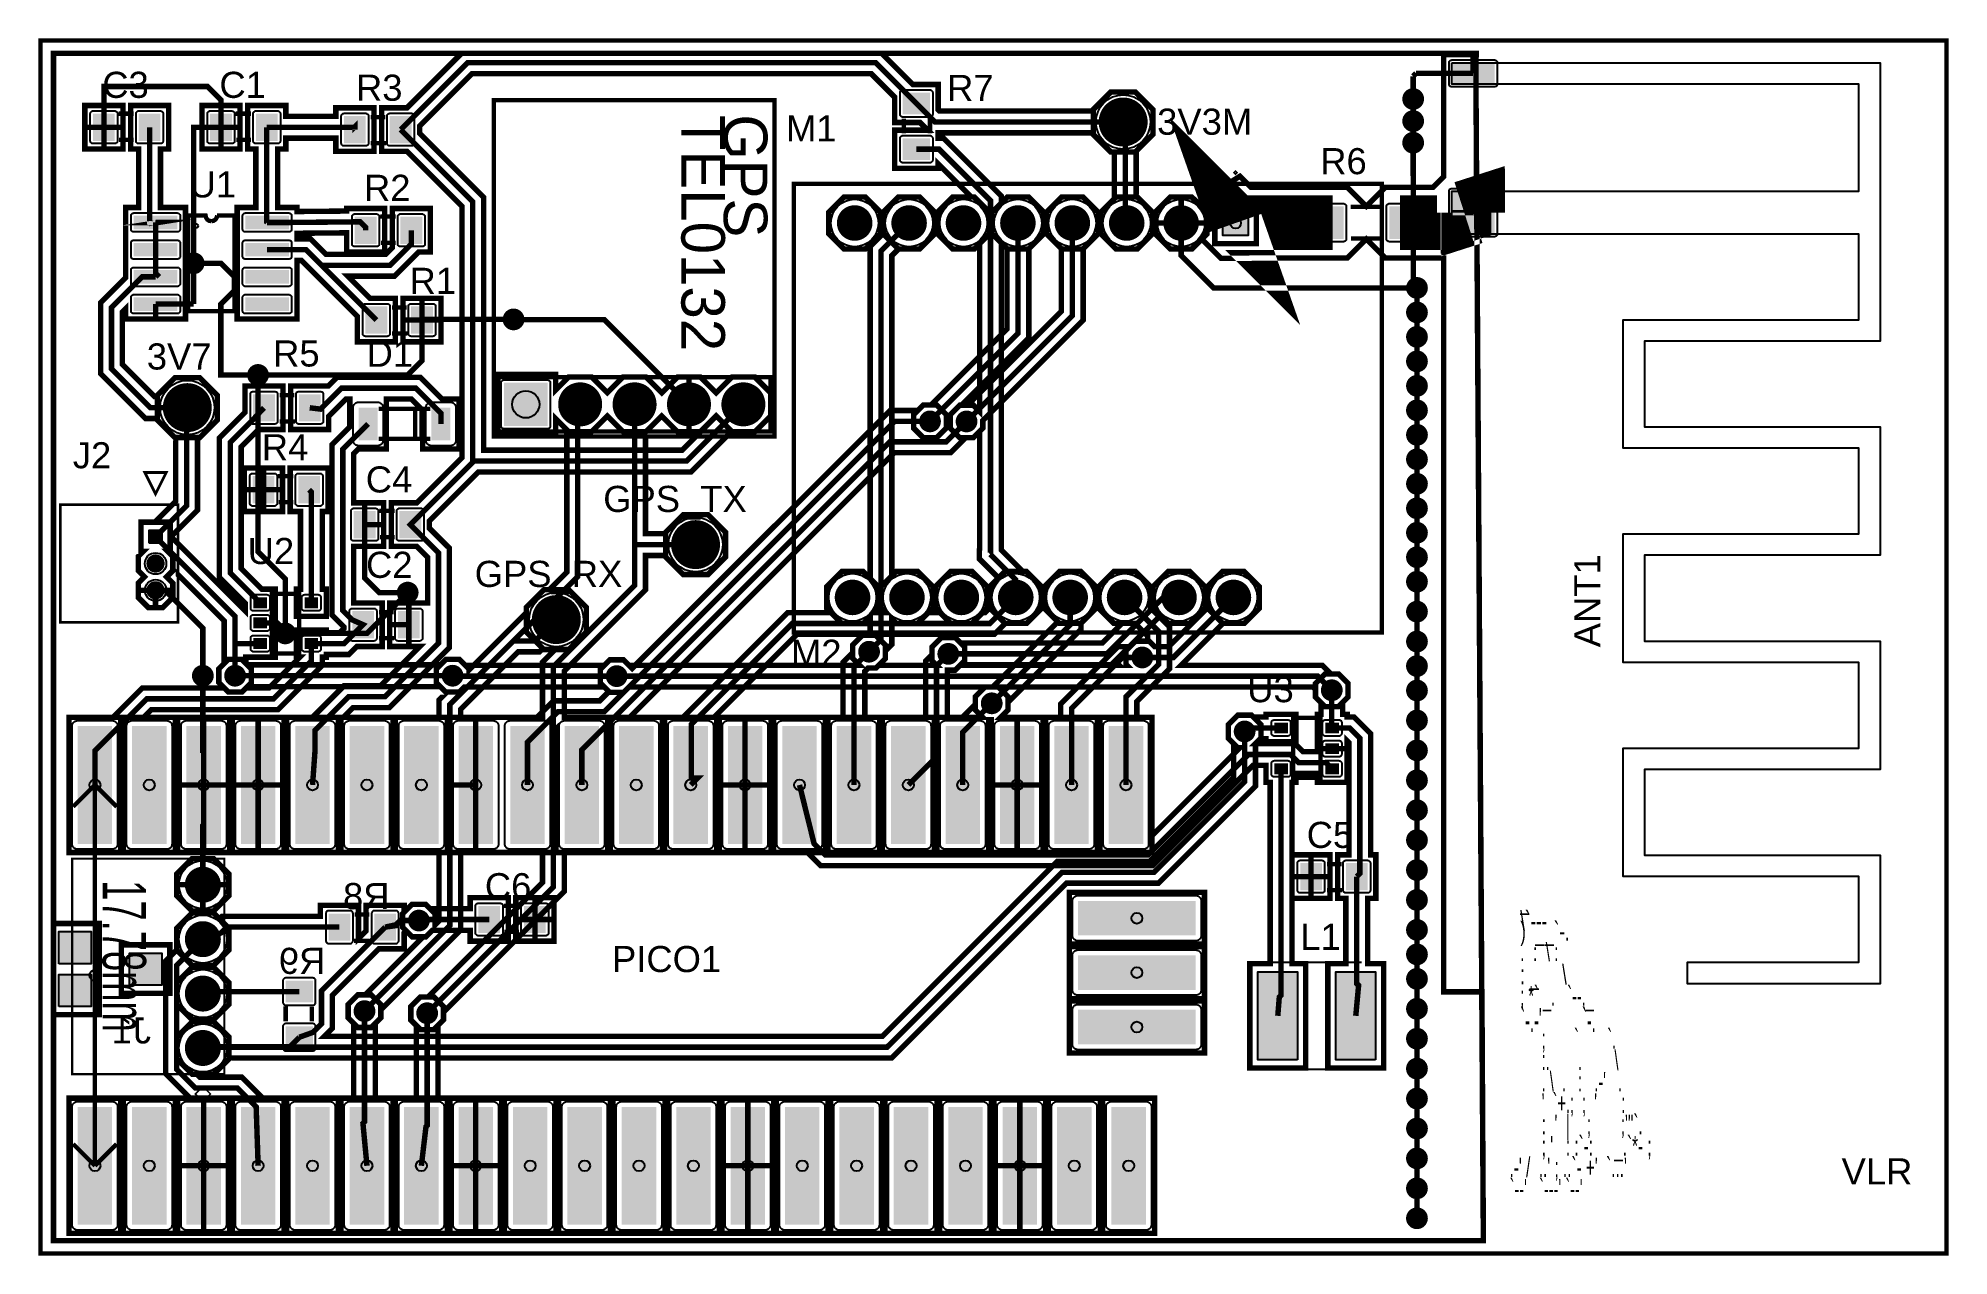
# Model space of a CAD drawing. Header units: centimetres. Extents: x -4.52 to 4.4, y -4.62 to 1.06.
import ezdxf

# ---------------------------------------------------------------- set-up
doc = ezdxf.new("R2010")
doc.units = ezdxf.units.CM
doc.layers.get('0').update_dxf_attribs({"linetype": 'CONTINUOUS'})
for name, color, linetype in [('1', 1, 'CONTINUOUS'), ('2', 2, 'CONTINUOUS'), ('3', 3, 'CONTINUOUS'), ('4', 4, 'CONTINUOUS'), ('5', 5, 'CONTINUOUS'), ('6', 6, 'CONTINUOUS'), ('7', 7, 'CONTINUOUS')]:
    doc.layers.add(name, color=color, linetype=linetype)

msp = doc.modelspace()

# ---------------------------------------------------------------- texts
at = {"layer": '3'}
for s, height, width, p in [('C3', 0.12192, 1.041667, (-4.21962, 0.78566)), ('C3', 0.12192, 1.041667, (-4.21962, 0.78566)), ('C3', 0.12192, 1.041667, (-4.21962, 0.78566)), ('C1', 0.12192, 1.041667, (-3.67278, 0.78566)), ('C1', 0.12192, 1.041667, (-3.67278, 0.78566)), ('C1', 0.12192, 1.041667, (-3.67278, 0.78566)), ('R3', 0.12192, 1.041667, (-3.03514, 0.77216)), ('R3', 0.12192, 1.041667, (-3.03514, 0.77216)), ('R3', 0.12192, 1.041667, (-3.03514, 0.77216)), ('R7', 0.12192, 1.041667, (-0.27578, 0.77122)), ('R7', 0.12192, 1.041667, (-0.27578, 0.77122)), ('R7', 0.12192, 1.041667, (-0.27578, 0.77122)), ('3V3M', 0.12192, 1.041667, (0.7048, 0.6136)), ('3V3M', 0.12192, 1.041667, (0.7048, 0.6136)), ('3V3M', 0.12192, 1.041667, (0.7048, 0.6136)), ('M1', 0.12192, 1.041667, (-1.02803, 0.58261)), ('M1', 0.12192, 1.041667, (-1.02803, 0.58261)), ('M1', 0.12192, 1.041667, (-1.02803, 0.58261)), ('R6', 0.12192, 1.041667, (1.466161, 0.429261)), ('R6', 0.12192, 1.041667, (1.466161, 0.429261)), ('R6', 0.12192, 1.041667, (1.466161, 0.429261)), ('U1', 0.12192, 1.041667, (-3.81195, 0.32084)), ('U1', 0.12192, 1.041667, (-3.81195, 0.32084)), ('U1', 0.12192, 1.041667, (-3.81195, 0.32084)), ('R2', 0.12192, 1.041667, (-2.99784, 0.3048)), ('R2', 0.12192, 1.041667, (-2.99784, 0.3048)), ('R2', 0.12192, 1.041667, (-2.99784, 0.3048)), ('R1', 0.12192, 1.041667, (-2.78514, -0.12954)), ('R1', 0.12192, 1.041667, (-2.78514, -0.12954)), ('R1', 0.12192, 1.041667, (-2.78514, -0.12954)), ('R5', 0.12192, 1.041667, (-3.42218, -0.46858)), ('R5', 0.12192, 1.041667, (-3.42218, -0.46858)), ('R5', 0.12192, 1.041667, (-3.42218, -0.46858)), ('D1', 0.12192, 1.041667, (-2.9857, -0.4697)), ('D1', 0.12192, 1.041667, (-2.9857, -0.4697)), ('D1', 0.12192, 1.041667, (-2.9857, -0.4697)), ('3V7', 0.12192, 1.041667, (-4.0116, -0.4826)), ('3V7', 0.12192, 1.041667, (-4.0116, -0.4826)), ('3V7', 0.12192, 1.041667, (-4.0116, -0.4826)), ('R4', 0.12192, 1.041667, (-3.47472, -0.90664)), ('R4', 0.12192, 1.041667, (-3.47472, -0.90664)), ('R4', 0.12192, 1.041667, (-3.47472, -0.90664)), ('J2', 0.12192, 1.041667, (-4.35715, -0.943835)), ('J2', 0.12192, 1.041667, (-4.35715, -0.943835)), ('J2', 0.12192, 1.041667, (-4.35715, -0.943835)), ('C4', 0.12192, 1.041667, (-2.98958, -1.05664)), ('C4', 0.12192, 1.041667, (-2.98958, -1.05664)), ('C4', 0.12192, 1.041667, (-2.98958, -1.05664)), ('GPS_TX', 0.12192, 1.041667, (-1.881, -1.1476)), ('GPS_TX', 0.12192, 1.041667, (-1.881, -1.1476)), ('GPS_TX', 0.12192, 1.041667, (-1.881, -1.1476)), ('U2', 0.12192, 1.041667, (-3.54076, -1.39073)), ('U2', 0.12192, 1.041667, (-3.54076, -1.39073)), ('U2', 0.12192, 1.041667, (-3.54076, -1.39073)), ('C2', 0.12192, 1.041667, (-2.98824, -1.45524)), ('C2', 0.12192, 1.041667, (-2.98824, -1.45524)), ('C2', 0.12192, 1.041667, (-2.98824, -1.45524)), ('GPS_RX', 0.12192, 1.041667, (-2.481, -1.4976)), ('GPS_RX', 0.12192, 1.041667, (-2.481, -1.4976)), ('GPS_RX', 0.12192, 1.041667, (-2.481, -1.4976)), ('M2', 0.12192, 1.041667, (-1.00448, -1.86588)), ('M2', 0.12192, 1.041667, (-1.00448, -1.86588)), ('M2', 0.12192, 1.041667, (-1.00448, -1.86588)), ('U3', 0.12192, 1.041667, (1.12554, -2.03575)), ('U3', 0.12192, 1.041667, (1.12554, -2.03575)), ('U3', 0.12192, 1.041667, (1.12554, -2.03575)), ('C5', 0.12192, 1.041667, (1.40296, -2.71618)), ('C5', 0.12192, 1.041667, (1.40296, -2.71618)), ('C5', 0.12192, 1.041667, (1.40296, -2.71618)), ('C6', 0.12192, 1.041667, (-2.43368, -2.95574)), ('C6', 0.12192, 1.041667, (-2.43368, -2.95574)), ('C6', 0.12192, 1.041667, (-2.43368, -2.95574)), ('_', 0.09144, 0.611111, (2.4, -3.00287)), ('_', 0.09144, 0.611111, (2.4, -3.00287)), ('_', 0.09144, 0.611111, (2.4, -3.00287)), ('\\`---', 0.09144, 0.638889, (2.4, -3.10287)), ('\\`---', 0.09144, 0.638889, (2.4, -3.10287)), ('\\`---', 0.09144, 0.638889, (2.4, -3.10287)), ('L1', 0.12192, 1.041667, (1.373, -3.19216)), ('L1', 0.12192, 1.041667, (1.373, -3.19216)), ('L1', 0.12192, 1.041667, (1.373, -3.19216)), (')  __`-.', 0.087376, 0.668605, (2.4, -3.148298)), (')  __`-.', 0.087376, 0.668605, (2.4, -3.148298)), (')  __`-.', 0.087376, 0.668605, (2.4, -3.148298)), ('PICO1', 0.12192, 1.041667, (-1.8401, -3.29576)), ('PICO1', 0.12192, 1.041667, (-1.8401, -3.29576)), ('PICO1', 0.12192, 1.041667, (-1.8401, -3.29576)), ('.  :  \\ :', 0.083312, 0.640244, (2.4, -3.243726)), ('.  :  \\ :', 0.083312, 0.640244, (2.4, -3.243726)), ('.  :  \\ :', 0.083312, 0.640244, (2.4, -3.243726)), (': _     \\', 0.09144, 0.638889, (2.4, -3.35287)), (': _     \\', 0.09144, 0.638889, (2.4, -3.35287)), (': _     \\', 0.09144, 0.638889, (2.4, -3.35287)), ('; *` _.   `--._', 0.09144, 0.555556, (2.4, -3.45287)), ('; *` _.   `--._', 0.09144, 0.555556, (2.4, -3.45287)), ('; *` _.   `--._', 0.09144, 0.555556, (2.4, -3.45287)), ("`-.-'          `-.", 0.11176, 0.454545, (2.4, -3.57573)), ("`-.-'          `-.", 0.11176, 0.454545, (2.4, -3.57573)), ("`-.-'          `-.", 0.11176, 0.454545, (2.4, -3.57573)), (';       `       `.', 0.09144, 0.555556, (2.5, -3.65287)), (';       `       `.', 0.09144, 0.555556, (2.5, -3.65287)), (';       `       `.', 0.09144, 0.555556, (2.5, -3.65287)), (':.       .        \\', 0.09144, 0.555556, (2.5, -3.75287)), (':.       .        \\', 0.09144, 0.555556, (2.5, -3.75287)), (':.       .        \\', 0.09144, 0.555556, (2.5, -3.75287)), (". \\  .   :   .-'   .", 0.09144, 0.555556, (2.5, -3.85287)), (". \\  .   :   .-'   .", 0.09144, 0.555556, (2.5, -3.85287)), (". \\  .   :   .-'   .", 0.09144, 0.555556, (2.5, -3.85287)), ("'  `+.;  ;  '      :", 0.09144, 0.555556, (2.5, -3.95287)), ("'  `+.;  ;  '      :", 0.09144, 0.555556, (2.5, -3.95287)), ("'  `+.;  ;  '      :", 0.09144, 0.555556, (2.5, -3.95287)), (':  \'  |    ;       ;\'"`.', 0.09144, 0.583333, (2.5, -4.05287)), (':  \'  |    ;       ;\'"`.', 0.09144, 0.583333, (2.5, -4.05287)), (':  \'  |    ;       ;\'"`.', 0.09144, 0.583333, (2.5, -4.05287)), ("; '   : :`-:     _.`*- ;", 0.09144, 0.583333, (2.5, -4.15287)), ("; '   : :`-:     _.`*- ;", 0.09144, 0.583333, (2.5, -4.15287)), ("; '   : :`-:     _.`*- ;", 0.09144, 0.583333, (2.5, -4.15287)), (".-' /  ..' ; ..`- +'  `...'", 0.09144, 0.583333, (2.35, -4.25287)), (".-' /  ..' ; ..`- +'  `...'", 0.09144, 0.583333, (2.35, -4.25287)), (".-' /  ..' ; ..`- +'  `...'", 0.09144, 0.583333, (2.35, -4.25287)), ('VLR', 0.12192, 1.041667, (3.9, -4.28716)), ('VLR', 0.12192, 1.041667, (3.9, -4.28716)), ('VLR', 0.12192, 1.041667, (3.9, -4.28716)), ("`--'   `---' `--'", 0.09144, 0.555556, (2.35, -4.35287)), ("`--'   `---' `--'", 0.09144, 0.555556, (2.35, -4.35287)), ("`--'   `---' `--'", 0.09144, 0.555556, (2.35, -4.35287))]:
    msp.add_text(s, height=height, dxfattribs=dict(at, width=width)).set_placement(p)
for s, p in [('TEL0132', (-1.51626, 0.70608)), ('TEL0132', (-1.51626, 0.70608)), ('TEL0132', (-1.51626, 0.70608)), ('GPS', (-1.31814, 0.70862)), ('GPS', (-1.31814, 0.70862)), ('GPS', (-1.31814, 0.70862))]:
    msp.add_text(s, height=0.2032, rotation=-90, dxfattribs=at).set_placement(p)
for s, height, rotation, width, p in [('ANT1', 0.12192, 90, 1.041667, (2.77346, -1.7794)), ('ANT1', 0.12192, 90, 1.041667, (2.77346, -1.7794)), ('ANT1', 0.12192, 90, 1.041667, (2.77346, -1.7794)), ('17.78mm', 0.2032, -90, 0.625, (-4.21844, -2.8665))]:
    msp.add_text(s, height=height, rotation=rotation, dxfattribs=dict(at, width=width)).set_placement(p)
at = {"layer": '3', "text_generation_flag": 2, "width": 1.041667}
for s, p in [('R8', (-2.878748, -3.001888)), ('R8', (-2.878748, -3.001888)), ('R8', (-2.878748, -3.001888)), ('R9', (-3.17822, -3.30428)), ('R9', (-3.17822, -3.30428)), ('R9', (-3.17822, -3.30428)), ('J1', (-3.9918, -3.62896)), ('J1', (-3.9918, -3.62896)), ('J1', (-3.9918, -3.62896))]:
    msp.add_text(s, height=0.12192, dxfattribs=at).set_placement(p)

# ---------------------------------------------------------------- blocks, each defined once
blk = doc.blocks.new('RPAD')
blk.add_trace([(-0.5, -0.5), (-0.5, 0.5), (0.5, -0.5), (0.5, 0.5)])
blk = doc.blocks.new('EPAD')
at = {"const_width": 0.5}
blk.add_lwpolyline([(-0.25, 0, 1), (0.25, 0, 1)], format="xyb", close=True, dxfattribs=at)

# ---------------------------------------------------------------- linework, layer by layer
at = {"const_width": 0.0254}
for points in [[(2.227646, -4.54914), (-4.44754, -4.54914), (-4.44754, 0.99314), (2.192161, 0.99314), (2.227646, -4.54914)], [(0.488235, 0.533401), (0.603965, 0.533401), (0.685799, 0.615235), (0.685799, 0.730965), (0.603965, 0.812799), (0.488235, 0.812799), (0.406401, 0.730965), (0.406401, 0.615235), (0.488235, 0.533401)], [(1.886814, 0.748751), (1.913116, 0.748751), (1.931715, 0.76735), (1.931715, 0.793652), (1.913116, 0.812251), (1.886814, 0.812251), (1.868215, 0.793652), (1.868215, 0.76735), (1.886814, 0.748751)], [(1.886814, 0.645619), (1.913116, 0.645619), (1.931715, 0.664218), (1.931715, 0.69052), (1.913116, 0.709119), (1.886814, 0.709119), (1.868215, 0.69052), (1.868215, 0.664218), (1.886814, 0.645619)], [(1.899965, 0.677369), (1.899965, 0.780501)], [(1.886814, 0.544576), (1.913116, 0.544576), (1.931715, 0.563175), (1.931715, 0.589477), (1.913116, 0.608076), (1.886814, 0.608076), (1.868215, 0.589477), (1.868215, 0.563175), (1.886814, 0.544576)], [(1.899965, 0.576326), (1.899965, 0.463044)], [(1.899965, 0.463044), (1.900424, 0.463044)], [(1.9177, -0.1016), (1.90123, -0.08513), (1.90123, 0.42541), (1.899965, 0.426675), (1.899965, 0.463044)], [(-0.332081, 0.251641), (-0.332081, 0.151319), (-0.403019, 0.080381), (-0.502439, 0.080381), (-0.533533, 0.049287), (-0.533533, -1.445613), (-0.513341, -1.425421), (-0.413019, -1.425421), (-0.342081, -1.496359), (-0.342081, -1.596681), (-0.413019, -1.667619), (-0.513341, -1.667619), (-0.533533, -1.647427), (-0.533533, -1.765373), (-0.563801, -1.795641), (-0.563801, -1.831563), (-0.59541, -1.863172), (-0.324591, -1.863172), (-0.346199, -1.841563), (-0.346199, -1.778437), (-0.301563, -1.733801), (-0.238437, -1.733801), (-0.213037, -1.759201), (0.448959, -1.759201), (0.540541, -1.667619), (0.502659, -1.667619), (0.431721, -1.596681), (0.431721, -1.496359), (0.502659, -1.425421), (0.602981, -1.425421), (0.673919, -1.496359), (0.673919, -1.534241), (0.685721, -1.522439), (0.685721, -1.496359), (0.756659, -1.425421), (0.856981, -1.425421), (0.927919, -1.496359), (0.927919, -1.596681), (0.856981, -1.667619), (0.756659, -1.667619), (0.72044, -1.6314), (0.491041, -1.860799), (-0.213037, -1.860799), (-0.21541, -1.863172), (0.564067, -1.863172), (0.559302, -1.858407), (0.559302, -1.795281), (0.603938, -1.750645), (0.667064, -1.750645), (0.692464, -1.776045), (0.759455, -1.776045), (0.939721, -1.595779), (0.939721, -1.496359), (1.010659, -1.425421), (1.110981, -1.425421), (1.181919, -1.496359), (1.181919, -1.596681), (1.110981, -1.667619), (1.011561, -1.667619), (0.816008, -1.863172), (1.475012, -1.863172), (1.515641, -1.903801), (1.551563, -1.903801), (1.596199, -1.948437), (1.596199, -2.011563), (1.551563, -2.056199), (1.488437, -2.056199), (1.443801, -2.011563), (1.443801, -1.975642), (1.432928, -1.964769), (-1.761269, -1.964769), (-1.786669, -1.990169), (-1.849795, -1.990169), (-1.894431, -1.945533), (-1.894431, -1.882407), (-1.849795, -1.837771), (-1.786669, -1.837771), (-1.761269, -1.863172), (-0.68459, -1.863172), (-0.716199, -1.831563), (-0.716199, -1.768437), (-0.671563, -1.723801), (-0.635641, -1.723801), (-0.635131, -1.723291), (-0.635131, -1.635731), (-0.667019, -1.667619), (-0.767341, -1.667619), (-0.838279, -1.596681), (-0.838279, -1.496359), (-0.767341, -1.425421), (-0.667019, -1.425421), (-0.635131, -1.457309), (-0.635131, 0.091369), (-0.574279, 0.152221), (-0.574279, 0.251641), (-0.503341, 0.322579), (-0.403019, 0.322579), (-0.332081, 0.251641)], [(-0.828279, 0.251641), (-0.828279, 0.151319), (-0.757341, 0.080381), (-0.657019, 0.080381), (-0.586081, 0.151319), (-0.586081, 0.251641), (-0.657019, 0.322579), (-0.757341, 0.322579), (-0.828279, 0.251641)], [(0.429919, 0.251641), (0.429919, 0.151319), (0.359619, 0.081019), (0.359619, -0.252221), (-0.108801, -0.720641), (-0.108801, -0.756563), (-0.153437, -0.801199), (-0.216563, -0.801199), (-0.261199, -0.756563), (-0.261199, -0.702189), (-0.2794, -0.72039), (-0.2794, -0.756312), (-0.324036, -0.800948), (-0.387162, -0.800948), (-0.431798, -0.756312), (-0.431798, -0.693186), (-0.387162, -0.64855), (-0.35124, -0.64855), (0.004021, -0.293289), (0.004021, 0.081019), (-0.066279, 0.151319), (-0.066279, 0.251641), (0.004659, 0.322579), (0.104981, 0.322579), (0.175919, 0.251641), (0.175919, 0.151319), (0.105619, 0.081019), (0.105619, -0.335371), (-0.207811, -0.648801), (-0.180641, -0.648801), (0.258021, -0.210139), (0.258021, 0.081019), (0.187721, 0.151319), (0.187721, 0.251641), (0.258659, 0.322579), (0.358981, 0.322579), (0.429919, 0.251641)], [(-0.320279, 0.251641), (-0.320279, 0.151319), (-0.249341, 0.080381), (-0.149019, 0.080381), (-0.078081, 0.151319), (-0.078081, 0.251641), (-0.149019, 0.322579), (-0.249341, 0.322579), (-0.320279, 0.251641)], [(0.441721, 0.251641), (0.441721, 0.151319), (0.512659, 0.080381), (0.612981, 0.080381), (0.683919, 0.151319), (0.683919, 0.251641), (0.612981, 0.322579), (0.512659, 0.322579), (0.441721, 0.251641)], [(0.695721, 0.251641), (0.695721, 0.151319), (0.766659, 0.080381), (0.866981, 0.080381), (0.937919, 0.151319), (0.937919, 0.251641), (0.866981, 0.322579), (0.766659, 0.322579), (0.695721, 0.251641)], [(0.81682, 0.309879), (0.81682, 0.20148)], [(1.167608, 0.104692), (0.974032, 0.104692), (0.974032, 0.298268), (1.167608, 0.298268), (1.167608, 0.104692)], [(-0.64, -1.8), (-0.584332, -1.744332), (-0.584332, 0.070328), (-0.45318, 0.20148)], [(-0.355599, -0.724749), (0.05482, -0.31433), (0.05482, 0.20148)], [(-0.185, -0.725), (0.30882, -0.23118), (0.30882, 0.20148)], [(0.708421, 0.20148), (0.81682, 0.20148)], [(0.81682, 0.093081), (0.81682, 0.20148)], [(0.925219, 0.20148), (0.81682, 0.20148)], [(-3.806051, -0.01825), (-3.779749, -0.01825), (-3.76115, 0.000349), (-3.76115, 0.026651), (-3.779749, 0.04525), (-3.806051, 0.04525), (-3.82465, 0.026651), (-3.82465, 0.000349), (-3.806051, -0.01825)], [(-3.6024, -0.1135), (-3.6024, -0.05), (-3.6659, 0.0135), (-3.7929, 0.0135)], [(1.904549, -0.13335), (1.930851, -0.13335), (1.94945, -0.114751), (1.94945, -0.088449), (1.930851, -0.06985), (1.904549, -0.06985), (1.88595, -0.088449), (1.88595, -0.114751), (1.904549, -0.13335)], [(-3.6024, -0.1135), (-3.6659, -0.177), (-3.6659, -0.508), (-3.4925, -0.508)], [(1.904549, -0.24765), (1.930851, -0.24765), (1.94945, -0.229051), (1.94945, -0.202749), (1.930851, -0.18415), (1.904549, -0.18415), (1.88595, -0.202749), (1.88595, -0.229051), (1.904549, -0.24765)], [(-2.29956, -0.248586), (-2.716699, -0.248586)], [(-2.312711, -0.280336), (-2.286409, -0.280336), (-2.26781, -0.261737), (-2.26781, -0.235435), (-2.286409, -0.216836), (-2.312711, -0.216836), (-2.33131, -0.235435), (-2.33131, -0.261737), (-2.312711, -0.280336)], [(1.9177, -0.3302), (1.9177, -0.2159)], [(1.904549, -0.36195), (1.930851, -0.36195), (1.94945, -0.343351), (1.94945, -0.317049), (1.930851, -0.29845), (1.904549, -0.29845), (1.88595, -0.317049), (1.88595, -0.343351), (1.904549, -0.36195)], [(1.904549, -0.47625), (1.930851, -0.47625), (1.94945, -0.457651), (1.94945, -0.431349), (1.930851, -0.41275), (1.904549, -0.41275), (1.88595, -0.431349), (1.88595, -0.457651), (1.904549, -0.47625)], [(1.9177, -0.5588), (1.9177, -0.4445)], [(-3.880565, -0.800099), (-3.764835, -0.800099), (-3.683001, -0.718265), (-3.683001, -0.602535), (-3.764835, -0.520701), (-3.880565, -0.520701), (-3.962399, -0.602535), (-3.962399, -0.718265), (-3.880565, -0.800099)], [(-2.103001, -0.578342), (-2.04176, -0.517101), (-1.93564, -0.517101), (-1.8617, -0.591041), (-1.78776, -0.517101), (-1.68164, -0.517101), (-1.6077, -0.591041), (-1.53376, -0.517101), (-1.42764, -0.517101), (-1.3537, -0.591041), (-1.27976, -0.517101), (-1.17364, -0.517101), (-1.098601, -0.59214), (-1.098601, -0.69826), (-1.17364, -0.773299), (-1.27976, -0.773299), (-1.3537, -0.699359), (-1.42764, -0.773299), (-1.53376, -0.773299), (-1.6077, -0.699359), (-1.68164, -0.773299), (-1.683901, -0.773299), (-1.683901, -1.249201), (-1.589699, -1.249201), (-1.589699, -1.242135), (-1.507865, -1.160301), (-1.392135, -1.160301), (-1.310301, -1.242135), (-1.310301, -1.357865), (-1.392135, -1.439699), (-1.507865, -1.439699), (-1.589699, -1.357865), (-1.589699, -1.350799), (-1.683901, -1.350799), (-1.683901, -1.511442), (-2.062724, -1.890265), (-2.062724, -2.106361), (-1.859561, -2.106361), (-1.859561, -2.737639), (-2.062724, -2.737639), (-2.062724, -2.919428), (-2.626773, -3.483477), (-2.626773, -3.519399), (-2.671409, -3.564035), (-2.734535, -3.564035), (-2.779171, -3.519399), (-2.779171, -3.456273), (-2.734535, -3.411637), (-2.698613, -3.411637), (-2.164322, -2.877346), (-2.164322, -2.737639), (-2.546383, -2.737639), (-2.546383, -3.09896), (-2.919289, -3.471866), (-2.919289, -3.509595), (-2.963925, -3.554231), (-3.027051, -3.554231), (-3.071687, -3.509595), (-3.071687, -3.446469), (-3.027051, -3.401833), (-2.992936, -3.401833), (-2.722406, -3.131303), (-2.773134, -3.131303), (-2.798534, -3.105903), (-2.803504, -3.105903), (-2.810169, -3.112568), (-2.810169, -3.187307), (-2.928827, -3.187307), (-3.145617, -3.404097), (-3.145617, -3.558208), (-3.18302, -3.595611), (-0.577451, -3.595611), (0.238959, -2.779201), (0.668958, -2.779201), (1.062422, -2.385737), (1.062422, -2.229234), (1.037022, -2.203834), (1.037022, -2.140708), (1.081658, -2.096072), (1.144784, -2.096072), (1.18942, -2.140708), (1.18942, -2.203834), (1.16402, -2.229234), (1.16402, -2.427819), (0.71104, -2.880799), (0.281041, -2.880799), (-0.535369, -3.697209), (-3.627901, -3.697209), (-3.627901, -3.700575), (-3.699425, -3.772099), (-3.778512, -3.772099), (-3.764291, -3.78632), (-3.568067, -3.78632), (-3.470026, -3.884361), (-3.370861, -3.884361), (-3.370861, -4.515639), (-3.613139, -4.515639), (-3.613139, -3.887918), (-3.624861, -3.887918), (-3.624861, -4.515639), (-3.867139, -4.515639), (-3.867139, -3.884361), (-3.80993, -3.884361), (-3.923341, -3.77095), (-3.923341, -3.243501), (-3.872099, -3.192259), (-3.872099, -3.091425), (-3.800575, -3.019901), (-3.699425, -3.019901), (-3.671955, -3.047371), (-3.659493, -3.034909), (-3.201327, -3.034909), (-3.201327, -2.984109), (-3.023529, -2.984109), (-3.023529, -3.138329), (-2.987967, -3.102767), (-2.987967, -2.984109), (-2.810169, -2.984109), (-2.810169, -3.004305), (-2.798534, -3.004305), (-2.773134, -2.978905), (-2.710008, -2.978905), (-2.665372, -3.023541), (-2.665372, -3.074269), (-2.647981, -3.056878), (-2.647981, -2.737639), (-2.851139, -2.737639), (-2.851139, -2.106361), (-2.647981, -2.106361), (-2.647981, -2.026099), (-2.610091, -1.988209), (-2.615843, -1.988209), (-2.641243, -1.962809), (-3.542562, -1.962809), (-3.567962, -1.988209), (-3.631088, -1.988209), (-3.675724, -1.943573), (-3.675724, -1.880447), (-3.631088, -1.835811), (-3.567962, -1.835811), (-3.542562, -1.861211), (-2.641243, -1.861211), (-2.615843, -1.835811), (-2.552717, -1.835811), (-2.508081, -1.880447), (-2.508081, -1.886199), (-2.239699, -1.617817), (-2.239699, -1.592135), (-2.157865, -1.510301), (-2.132183, -1.510301), (-2.050799, -1.428917), (-2.050799, -0.76426), (-2.103001, -0.712058), (-2.103001, -0.784899), (-2.382399, -0.784899), (-2.382399, -0.505501), (-2.103001, -0.505501), (-2.103001, -0.578342)], [(-3.505651, -0.53975), (-3.479349, -0.53975), (-3.46075, -0.521151), (-3.46075, -0.494849), (-3.479349, -0.47625), (-3.505651, -0.47625), (-3.52425, -0.494849), (-3.52425, -0.521151), (-3.505651, -0.53975)], [(-3.3655, -1.7145), (-3.3655, -1.4605), (-3.4925, -1.3335), (-3.4925, -0.508)], [(-1.4807, -0.529801), (-1.4807, -0.6452)], [(1.904549, -0.59055), (1.930851, -0.59055), (1.94945, -0.571951), (1.94945, -0.545649), (1.930851, -0.52705), (1.904549, -0.52705), (1.88595, -0.545649), (1.88595, -0.571951), (1.904549, -0.59055)], [(-1.9887, -0.6452), (-2, -0.6565), (-2, -1.449958), (-2.300021, -1.749979), (-2.597182, -2.04714), (-2.597182, -3.077919), (-2.995488, -3.476225), (-2.995488, -3.478032)], [(-1.7347, -0.6452), (-1.7347, -1.305423), (-1.7347, -1.490401), (-2.113523, -1.869224), (-2.113523, -2.898387), (-2.702972, -3.487836)], [(-1.4807, -0.760599), (-1.4807, -0.6452)], [(1.904549, -0.70485), (1.930851, -0.70485), (1.94945, -0.686251), (1.94945, -0.659949), (1.930851, -0.64135), (1.904549, -0.64135), (1.88595, -0.659949), (1.88595, -0.686251), (1.904549, -0.70485)], [(1.9177, -0.7874), (1.9177, -0.6731)], [(1.904549, -0.81915), (1.930851, -0.81915), (1.94945, -0.800551), (1.94945, -0.774249), (1.930851, -0.75565), (1.904549, -0.75565), (1.88595, -0.774249), (1.88595, -0.800551), (1.904549, -0.81915)], [(1.904549, -0.93345), (1.930851, -0.93345), (1.94945, -0.914851), (1.94945, -0.888549), (1.930851, -0.86995), (1.904549, -0.86995), (1.88595, -0.888549), (1.88595, -0.914851), (1.904549, -0.93345)], [(1.9177, -1.016), (1.9177, -0.9017)], [(1.904549, -1.04775), (1.930851, -1.04775), (1.94945, -1.029151), (1.94945, -1.002849), (1.930851, -0.98425), (1.904549, -0.98425), (1.88595, -1.002849), (1.88595, -1.029151), (1.904549, -1.04775)], [(1.904549, -1.16205), (1.930851, -1.16205), (1.94945, -1.143451), (1.94945, -1.117149), (1.930851, -1.09855), (1.904549, -1.09855), (1.88595, -1.117149), (1.88595, -1.143451), (1.904549, -1.16205)], [(1.9177, -1.2446), (1.9177, -1.1303)], [(-3.902749, -1.331451), (-3.913766, -1.331451), (-3.890301, -1.354915), (-3.890301, -1.421685), (-3.919416, -1.4508), (-3.890301, -1.479915), (-3.890301, -1.546685), (-3.937515, -1.593899), (-4.004285, -1.593899), (-4.051499, -1.546685), (-4.051499, -1.479915), (-4.022384, -1.4508), (-4.051499, -1.421685), (-4.051499, -1.354915), (-4.028035, -1.331451), (-4.039051, -1.331451), (-4.039051, -1.195149), (-3.902749, -1.195149), (-3.902749, -1.331451)], [(1.904549, -1.27635), (1.930851, -1.27635), (1.94945, -1.257751), (1.94945, -1.231449), (1.930851, -1.21285), (1.904549, -1.21285), (1.88595, -1.231449), (1.88595, -1.257751), (1.904549, -1.27635)], [(-1.45, -1.3), (-1.729277, -1.3), (-1.7347, -1.305423)], [(1.904549, -1.39065), (1.930851, -1.39065), (1.94945, -1.372051), (1.94945, -1.345749), (1.930851, -1.32715), (1.904549, -1.32715), (1.88595, -1.345749), (1.88595, -1.372051), (1.904549, -1.39065)], [(-0.330279, -1.496359), (-0.330279, -1.596681), (-0.259341, -1.667619), (-0.159019, -1.667619), (-0.088081, -1.596681), (-0.088081, -1.496359), (-0.159019, -1.425421), (-0.259341, -1.425421), (-0.330279, -1.496359)], [(-0.076279, -1.496359), (-0.076279, -1.596681), (-0.005341, -1.667619), (0.094981, -1.667619), (0.165919, -1.596681), (0.165919, -1.496359), (0.094981, -1.425421), (-0.005341, -1.425421), (-0.076279, -1.496359)], [(0.177721, -1.496359), (0.177721, -1.596681), (0.248659, -1.667619), (0.348981, -1.667619), (0.419919, -1.596681), (0.419919, -1.496359), (0.348981, -1.425421), (0.248659, -1.425421), (0.177721, -1.496359)], [(1.9177, -1.4732), (1.9177, -1.3589)], [(-4.038799, -1.5133), (-3.9709, -1.5133)], [(-3.9709, -1.581199), (-3.9709, -1.5133)], [(-3.903001, -1.5133), (-3.9709, -1.5133)], [(-2.794, -1.524), (-2.9845, -1.7145), (-3.3655, -1.7145)], [(-2.807151, -1.55575), (-2.780849, -1.55575), (-2.76225, -1.537151), (-2.76225, -1.510849), (-2.780849, -1.49225), (-2.807151, -1.49225), (-2.82575, -1.510849), (-2.82575, -1.537151), (-2.807151, -1.55575)], [(1.904549, -1.50495), (1.930851, -1.50495), (1.94945, -1.486351), (1.94945, -1.460049), (1.930851, -1.44145), (1.904549, -1.44145), (1.88595, -1.460049), (1.88595, -1.486351), (1.904549, -1.50495)], [(-0.27, -1.81), (0.47, -1.81), (0.73348, -1.54652), (0.80682, -1.54652)], [(0.635501, -1.826844), (0.780496, -1.826844), (1.06082, -1.54652)], [(1.904549, -1.64465), (1.930851, -1.64465), (1.94945, -1.626051), (1.94945, -1.599749), (1.930851, -1.58115), (1.904549, -1.58115), (1.88595, -1.599749), (1.88595, -1.626051), (1.904549, -1.64465)], [(1.9177, -1.7526), (1.9177, -1.6129)], [(-3.378651, -1.74625), (-3.352349, -1.74625), (-3.33375, -1.727651), (-3.33375, -1.701349), (-3.352349, -1.68275), (-3.378651, -1.68275), (-3.39725, -1.701349), (-3.39725, -1.727651), (-3.378651, -1.74625)], [(-2.1, -1.65), (-2.199979, -1.749979), (-2.300021, -1.749979)], [(-2.157865, -1.789699), (-2.105838, -1.789699), (-2.164322, -1.848183), (-2.164322, -2.106361), (-2.546383, -2.106361), (-2.546383, -2.068181), (-2.27898, -1.800778), (-2.178938, -1.800778), (-2.162862, -1.784702), (-2.157865, -1.789699)], [(1.904549, -1.78435), (1.930851, -1.78435), (1.94945, -1.765751), (1.94945, -1.739449), (1.930851, -1.72085), (1.904549, -1.72085), (1.88595, -1.739449), (1.88595, -1.765751), (1.904549, -1.78435)], [(-3.763253, -1.944178), (-3.736951, -1.944178), (-3.718352, -1.925579), (-3.718352, -1.899277), (-3.736951, -1.880678), (-3.763253, -1.880678), (-3.781852, -1.899277), (-3.781852, -1.925579), (-3.763253, -1.944178)], [(1.904549, -1.89865), (1.930851, -1.89865), (1.94945, -1.880051), (1.94945, -1.853749), (1.930851, -1.83515), (1.904549, -1.83515), (1.88595, -1.853749), (1.88595, -1.880051), (1.904549, -1.89865)], [(1.9177, -1.9812), (1.9177, -1.8669)], [(-3.750102, -1.912428), (-3.750102, -2.273116)], [(-3.599525, -1.91201), (-2.58428, -1.91201)], [(-1.818232, -1.91397), (1.45397, -1.91397), (1.52, -1.98)], [(0.008723, -2.009408), (0.008723, -2.072534), (-0.025104, -2.106361), (0.172439, -2.106361), (0.172439, -2.737639), (-0.069839, -2.737639), (-0.069839, -2.11717), (-0.071835, -2.11717), (-0.081561, -2.126896), (-0.081561, -2.737639), (-0.323839, -2.737639), (-0.323839, -2.106361), (-0.204706, -2.106361), (-0.143675, -2.04533), (-0.143675, -2.009408), (-0.099039, -1.964772), (-0.035913, -1.964772), (0.008723, -2.009408)], [(1.904549, -2.01295), (1.930851, -2.01295), (1.94945, -1.994351), (1.94945, -1.968049), (1.930851, -1.94945), (1.904549, -1.94945), (1.88595, -1.968049), (1.88595, -1.994351), (1.904549, -2.01295)], [(-0.2027, -2.422), (-0.2027, -2.176195), (-0.067476, -2.040971)], [(-4.132861, -2.737639), (-4.132861, -2.106361), (-4.375139, -2.106361), (-4.375139, -2.737639), (-4.132861, -2.737639)], [(-3.878861, -2.737639), (-3.878861, -2.106361), (-4.121139, -2.106361), (-4.121139, -2.737639), (-3.878861, -2.737639)], [(-3.624861, -2.737639), (-3.624861, -2.106361), (-3.867139, -2.106361), (-3.867139, -2.737639), (-3.624861, -2.737639)], [(-3.746, -2.119061), (-3.746, -2.422)], [(-3.370861, -2.737639), (-3.370861, -2.106361), (-3.613139, -2.106361), (-3.613139, -2.737639), (-3.370861, -2.737639)], [(-3.492, -2.119061), (-3.492, -2.422)], [(-3.116861, -2.737639), (-3.116861, -2.106361), (-3.359139, -2.106361), (-3.359139, -2.737639), (-3.116861, -2.737639)], [(-2.862861, -2.737639), (-2.862861, -2.106361), (-3.105139, -2.106361), (-3.105139, -2.737639), (-2.862861, -2.737639)], [(-2.476, -2.119061), (-2.476, -2.422)], [(-1.605561, -2.737639), (-1.605561, -2.106361), (-1.847839, -2.106361), (-1.847839, -2.737639), (-1.605561, -2.737639)], [(-1.351561, -2.737639), (-1.351561, -2.106361), (-1.593839, -2.106361), (-1.593839, -2.737639), (-1.351561, -2.737639)], [(-1.097561, -2.737639), (-1.097561, -2.106361), (-1.339839, -2.106361), (-1.339839, -2.737639), (-1.097561, -2.737639)], [(-1.2187, -2.119061), (-1.2187, -2.422)], [(-0.843561, -2.737639), (-0.843561, -2.106361), (-1.085839, -2.106361), (-1.085839, -2.737639), (-0.843561, -2.737639)], [(-0.589561, -2.737639), (-0.589561, -2.106361), (-0.831839, -2.106361), (-0.831839, -2.737639), (-0.589561, -2.737639)], [(-0.335561, -2.737639), (-0.335561, -2.106361), (-0.577839, -2.106361), (-0.577839, -2.737639), (-0.335561, -2.737639)], [(0.0513, -2.119061), (0.0513, -2.422)], [(0.426439, -2.737639), (0.426439, -2.106361), (0.184161, -2.106361), (0.184161, -2.737639), (0.426439, -2.737639)], [(0.680439, -2.737639), (0.680439, -2.106361), (0.438161, -2.106361), (0.438161, -2.737639), (0.680439, -2.737639)], [(1.904549, -2.15265), (1.930851, -2.15265), (1.94945, -2.134051), (1.94945, -2.107749), (1.930851, -2.08915), (1.904549, -2.08915), (1.88595, -2.107749), (1.88595, -2.134051), (1.904549, -2.15265)], [(1.9177, -2.2606), (1.9177, -2.1209)], [(-3.700254, -3.64641), (-0.55641, -3.64641), (0.26, -2.83), (0.689999, -2.83), (1.113221, -2.406778), (1.113221, -2.172271)], [(1.904549, -2.29235), (1.930851, -2.29235), (1.94945, -2.273751), (1.94945, -2.247449), (1.930851, -2.22885), (1.904549, -2.22885), (1.88595, -2.247449), (1.88595, -2.273751), (1.904549, -2.29235)], [(1.904549, -2.43205), (1.930851, -2.43205), (1.94945, -2.413451), (1.94945, -2.387149), (1.930851, -2.36855), (1.904549, -2.36855), (1.88595, -2.387149), (1.88595, -2.413451), (1.904549, -2.43205)], [(1.9177, -2.54), (1.9177, -2.4003)], [(-3.854439, -2.422), (-3.746, -2.422)], [(-3.637561, -2.422), (-3.746, -2.422)], [(-3.746, -2.724939), (-3.746, -2.422)], [(-3.600439, -2.422), (-3.492, -2.422)], [(-3.383561, -2.422), (-3.492, -2.422)], [(-3.492, -2.724939), (-3.492, -2.422)], [(-2.476, -2.724939), (-2.476, -2.422)], [(-1.327139, -2.422), (-1.2187, -2.422)], [(-1.110261, -2.422), (-1.2187, -2.422)], [(-1.2187, -2.724939), (-1.2187, -2.422)], [(-0.057139, -2.422), (0.0513, -2.422)], [(0.159739, -2.422), (0.0513, -2.422)], [(0.0513, -2.724939), (0.0513, -2.422)], [(1.904549, -2.57175), (1.930851, -2.57175), (1.94945, -2.553151), (1.94945, -2.526849), (1.930851, -2.50825), (1.904549, -2.50825), (1.88595, -2.526849), (1.88595, -2.553151), (1.904549, -2.57175)], [(-3.75, -2.888), (-3.75, -2.611484), (-3.748752, -2.610236)], [(1.904549, -2.71145), (1.930851, -2.71145), (1.94945, -2.692851), (1.94945, -2.666549), (1.930851, -2.64795), (1.904549, -2.64795), (1.88595, -2.666549), (1.88595, -2.692851), (1.904549, -2.71145)], [(1.9177, -2.8194), (1.9177, -2.6797)], [(-3.872099, -2.837425), (-3.872099, -2.938575), (-3.800575, -3.010099), (-3.699425, -3.010099), (-3.627901, -2.938575), (-3.627901, -2.837425), (-3.699425, -2.765901), (-3.800575, -2.765901), (-3.872099, -2.837425)], [(-3.75, -2.778601), (-3.75, -2.888)], [(1.904549, -2.85115), (1.930851, -2.85115), (1.94945, -2.832551), (1.94945, -2.806249), (1.930851, -2.78765), (1.904549, -2.78765), (1.88595, -2.806249), (1.88595, -2.832551), (1.904549, -2.85115)], [(-3.859399, -2.888), (-3.75, -2.888)], [(-3.75, -2.997399), (-3.75, -2.888)], [(-3.640601, -2.888), (-3.75, -2.888)], [(0.294461, -3.165439), (0.925739, -3.165439), (0.925739, -2.923161), (0.294461, -2.923161), (0.294461, -3.165439)], [(1.904549, -2.99085), (1.930851, -2.99085), (1.94945, -2.972251), (1.94945, -2.945949), (1.930851, -2.92735), (1.904549, -2.92735), (1.88595, -2.945949), (1.88595, -2.972251), (1.904549, -2.99085)], [(1.9177, -3.0988), (1.9177, -2.9591)], [(-3.112428, -3.085708), (-3.638452, -3.085708), (-3.666, -3.113256), (-3.75, -3.142)], [(-2.899068, -3.085708), (-3.196416, -3.383056), (-3.196416, -3.537167), (-3.2365, -3.577251), (-3.3, -3.6)], [(-2.741571, -3.055104), (-2.824545, -3.055104), (-2.82845, -3.055104), (-2.848268, -3.074922), (-2.899068, -3.085708)], [(-2.824545, -3.055104), (-2.848268, -3.078827), (-2.899068, -3.085708)], [(1.904549, -3.13055), (1.930851, -3.13055), (1.94945, -3.111951), (1.94945, -3.085649), (1.930851, -3.06705), (1.904549, -3.06705), (1.88595, -3.085649), (1.88595, -3.111951), (1.904549, -3.13055)], [(-3.75, -3.142), (-3.872542, -3.264542), (-3.872542, -3.749909), (-3.785332, -3.837119), (-3.589108, -3.837119), (-3.501227, -3.925), (-3.492, -4.2)], [(0.294461, -3.419439), (0.925739, -3.419439), (0.925739, -3.177161), (0.294461, -3.177161), (0.294461, -3.419439)], [(1.904549, -3.24485), (1.930851, -3.24485), (1.94945, -3.226251), (1.94945, -3.199949), (1.930851, -3.18135), (1.904549, -3.18135), (1.88595, -3.199949), (1.88595, -3.226251), (1.904549, -3.24485)], [(1.9177, -3.3274), (1.9177, -3.2131)], [(1.904549, -3.35915), (1.930851, -3.35915), (1.94945, -3.340551), (1.94945, -3.314249), (1.930851, -3.29565), (1.904549, -3.29565), (1.88595, -3.314249), (1.88595, -3.340551), (1.904549, -3.35915)], [(-3.75, -3.396), (-3.74064, -3.38664), (-3.3, -3.38664)], [(0.294461, -3.673439), (0.925739, -3.673439), (0.925739, -3.431161), (0.294461, -3.431161), (0.294461, -3.673439)], [(1.904549, -3.49885), (1.930851, -3.49885), (1.94945, -3.480251), (1.94945, -3.453949), (1.930851, -3.43535), (1.904549, -3.43535), (1.88595, -3.453949), (1.88595, -3.480251), (1.904549, -3.49885)], [(1.9177, -3.6068), (1.9177, -3.4671)], [(1.904549, -3.63855), (1.930851, -3.63855), (1.94945, -3.619951), (1.94945, -3.593649), (1.930851, -3.57505), (1.904549, -3.57505), (1.88595, -3.593649), (1.88595, -3.619951), (1.904549, -3.63855)], [(-3.700259, -3.64641), (-3.75, -3.65)], [(-3.700259, -3.64641), (-3.700254, -3.64641)], [(-3.3, -3.6), (-3.343938, -3.643938), (-3.666, -3.643938), (-3.700254, -3.64641)], [(1.904549, -3.77825), (1.930851, -3.77825), (1.94945, -3.759651), (1.94945, -3.733349), (1.930851, -3.71475), (1.904549, -3.71475), (1.88595, -3.733349), (1.88595, -3.759651), (1.904549, -3.77825)], [(1.9177, -3.8862), (1.9177, -3.7465)], [(-4.132861, -4.515639), (-4.132861, -3.884361), (-4.375139, -3.884361), (-4.375139, -4.515639), (-4.132861, -4.515639)], [(-3.878861, -4.515639), (-3.878861, -3.884361), (-4.121139, -3.884361), (-4.121139, -4.515639), (-3.878861, -4.515639)], [(-3.116861, -4.515639), (-3.116861, -3.884361), (-3.359139, -3.884361), (-3.359139, -4.515639), (-3.116861, -4.515639)], [(-2.862861, -4.515639), (-2.862861, -3.884361), (-3.105139, -3.884361), (-3.105139, -4.515639), (-2.862861, -4.515639)], [(-2.608861, -4.515639), (-2.608861, -3.884361), (-2.851139, -3.884361), (-2.851139, -4.515639), (-2.608861, -4.515639)], [(-2.354861, -4.515639), (-2.354861, -3.884361), (-2.597139, -3.884361), (-2.597139, -4.515639), (-2.354861, -4.515639)], [(-2.476, -3.897061), (-2.476, -4.2)], [(-2.100861, -4.515639), (-2.100861, -3.884361), (-2.343139, -3.884361), (-2.343139, -4.515639), (-2.100861, -4.515639)], [(-1.846861, -4.515639), (-1.846861, -3.884361), (-2.089139, -3.884361), (-2.089139, -4.515639), (-1.846861, -4.515639)], [(-1.592861, -4.515639), (-1.592861, -3.884361), (-1.835139, -3.884361), (-1.835139, -4.515639), (-1.592861, -4.515639)], [(-1.338861, -4.515639), (-1.338861, -3.884361), (-1.581139, -3.884361), (-1.581139, -4.515639), (-1.338861, -4.515639)], [(-1.084861, -4.515639), (-1.084861, -3.884361), (-1.327139, -3.884361), (-1.327139, -4.515639), (-1.084861, -4.515639)], [(-1.206, -3.897061), (-1.206, -4.2)], [(-0.830861, -4.515639), (-0.830861, -3.884361), (-1.073139, -3.884361), (-1.073139, -4.515639), (-0.830861, -4.515639)], [(-0.576861, -4.515639), (-0.576861, -3.884361), (-0.819139, -3.884361), (-0.819139, -4.515639), (-0.576861, -4.515639)], [(-0.322861, -4.515639), (-0.322861, -3.884361), (-0.565139, -3.884361), (-0.565139, -4.515639), (-0.322861, -4.515639)], [(-0.068861, -4.515639), (-0.068861, -3.884361), (-0.311139, -3.884361), (-0.311139, -4.515639), (-0.068861, -4.515639)], [(0.185139, -4.515639), (0.185139, -3.884361), (-0.057139, -3.884361), (-0.057139, -4.515639), (0.185139, -4.515639)], [(0.064, -3.897061), (0.064, -4.2)], [(0.439139, -4.515639), (0.439139, -3.884361), (0.196861, -3.884361), (0.196861, -4.515639), (0.439139, -4.515639)], [(0.693139, -4.515639), (0.693139, -3.884361), (0.450861, -3.884361), (0.450861, -4.515639), (0.693139, -4.515639)], [(1.904549, -3.91795), (1.930851, -3.91795), (1.94945, -3.899351), (1.94945, -3.873049), (1.930851, -3.85445), (1.904549, -3.85445), (1.88595, -3.873049), (1.88595, -3.899351), (1.904549, -3.91795)], [(1.904549, -4.05765), (1.930851, -4.05765), (1.94945, -4.039051), (1.94945, -4.012749), (1.930851, -3.99415), (1.904549, -3.99415), (1.88595, -4.012749), (1.88595, -4.039051), (1.904549, -4.05765)], [(1.9177, -4.1656), (1.9177, -4.0259)], [(-3.854439, -4.2), (-3.746, -4.2)], [(-3.637561, -4.2), (-3.746, -4.2)], [(-3.746, -4.502939), (-3.746, -4.2)], [(-2.584439, -4.2), (-2.476, -4.2)], [(-2.367561, -4.2), (-2.476, -4.2)], [(-2.476, -4.502939), (-2.476, -4.2)], [(-1.314439, -4.2), (-1.206, -4.2)], [(-1.097561, -4.2), (-1.206, -4.2)], [(-1.206, -4.502939), (-1.206, -4.2)], [(-0.044439, -4.2), (0.064, -4.2)], [(0.172439, -4.2), (0.064, -4.2)], [(0.064, -4.502939), (0.064, -4.2)], [(1.904549, -4.19735), (1.930851, -4.19735), (1.94945, -4.178751), (1.94945, -4.152449), (1.930851, -4.13385), (1.904549, -4.13385), (1.88595, -4.152449), (1.88595, -4.178751), (1.904549, -4.19735)], [(1.904549, -4.33705), (1.930851, -4.33705), (1.94945, -4.318451), (1.94945, -4.292149), (1.930851, -4.27355), (1.904549, -4.27355), (1.88595, -4.292149), (1.88595, -4.318451), (1.904549, -4.33705)], [(1.9177, -4.445), (1.9177, -4.3053)], [(1.904549, -4.47675), (1.930851, -4.47675), (1.94945, -4.458151), (1.94945, -4.431849), (1.930851, -4.41325), (1.904549, -4.41325), (1.88595, -4.431849), (1.88595, -4.458151), (1.904549, -4.47675)]]:
    msp.add_lwpolyline(points, dxfattribs=at)
for centre, radius in [((1.899965, 0.780501), 0.0254), ((0.5461, 0.6731), 0.0635), ((1.899965, 0.677369), 0.0254), ((1.899965, 0.576326), 0.0254), ((-0.70718, 0.20148), 0.111), ((-0.45318, 0.20148), 0.111), ((-0.19918, 0.20148), 0.111), ((0.05482, 0.20148), 0.111), ((0.30882, 0.20148), 0.111), ((0.56282, 0.20148), 0.111), ((0.81682, 0.20148), 0.111), ((1.07082, 0.20148), 0.0254), ((1.07082, 0.20148), 0.0254), ((-3.7929, 0.0135), 0.0254), ((1.9177, -0.1016), 0.0254), ((-2.29956, -0.248586), 0.0254), ((1.9177, -0.2159), 0.0254), ((1.9177, -0.3302), 0.0254), ((1.9177, -0.4445), 0.0254), ((-3.4925, -0.508), 0.0254), ((1.9177, -0.5588), 0.0254), ((-3.8227, -0.6604), 0.0635), ((-2.2427, -0.6452), 0.0635), ((-1.9887, -0.6452), 0.0254), ((-1.7347, -0.6452), 0.0254), ((-1.4807, -0.6452), 0.0254), ((-1.2267, -0.6452), 0.0254), ((-0.355599, -0.724749), 0.0254), ((-0.185, -0.725), 0.0254), ((1.9177, -0.6731), 0.0254), ((1.9177, -0.7874), 0.0254), ((1.9177, -0.9017), 0.0254), ((1.9177, -1.016), 0.0254), ((1.9177, -1.1303), 0.0254), ((-3.9709, -1.2633), 0.0254), ((-3.9709, -1.2633), 0.0254), ((-1.45, -1.3), 0.0635), ((1.9177, -1.2446), 0.0254), ((1.9177, -1.3589), 0.0254), ((-3.9709, -1.3883), 0.05), ((-3.9709, -1.5133), 0.05), ((-2.794, -1.524), 0.0254), ((-0.71718, -1.54652), 0.111), ((-0.46318, -1.54652), 0.111), ((-0.20918, -1.54652), 0.111), ((0.04482, -1.54652), 0.111), ((0.29882, -1.54652), 0.111), ((0.55282, -1.54652), 0.111), ((0.80682, -1.54652), 0.111), ((1.06082, -1.54652), 0.111), ((1.9177, -1.4732), 0.0254), ((-2.1, -1.65), 0.0635), ((1.9177, -1.6129), 0.0254), ((-3.3655, -1.7145), 0.0254), ((-0.64, -1.8), 0.0254), ((1.9177, -1.7526), 0.0254), ((-0.27, -1.81), 0.0254), ((0.635501, -1.826844), 0.0254), ((1.9177, -1.8669), 0.0254), ((-3.750102, -1.912428), 0.0254), ((-3.599525, -1.91201), 0.0254), ((-2.58428, -1.91201), 0.0254), ((-1.818232, -1.91397), 0.0254), ((1.52, -1.98), 0.0254), ((1.9177, -1.9812), 0.0254), ((-0.067476, -2.040971), 0.0254), ((1.9177, -2.1209), 0.0254), ((1.113221, -2.172271), 0.0254), ((1.9177, -2.2606), 0.0254), ((-4.254, -2.422), 0.0254), ((-4, -2.422), 0.0254), ((-3.746, -2.422), 0.0254), ((-3.492, -2.422), 0.0254), ((-3.238, -2.422), 0.0254), ((-2.984, -2.422), 0.0254), ((-2.73, -2.422), 0.0254), ((-2.476, -2.422), 0.0254), ((-2.2347, -2.422), 0.0254), ((-1.9807, -2.422), 0.0254), ((-1.7267, -2.422), 0.0254), ((-1.4727, -2.422), 0.0254), ((-1.2187, -2.422), 0.0254), ((-0.9647, -2.422), 0.0254), ((-0.7107, -2.422), 0.0254), ((-0.4567, -2.422), 0.0254), ((-0.2027, -2.422), 0.0254), ((0.0513, -2.422), 0.0254), ((0.3053, -2.422), 0.0254), ((0.5593, -2.422), 0.0254), ((1.9177, -2.4003), 0.0254), ((1.9177, -2.54), 0.0254), ((1.9177, -2.6797), 0.0254), ((-3.75, -2.888), 0.112), ((1.9177, -2.8194), 0.0254), ((1.9177, -2.9591), 0.0254), ((-3.75, -3.142), 0.112), ((-2.741571, -3.055104), 0.0254), ((0.6101, -3.0443), 0.0254), ((1.9177, -3.0988), 0.0254), ((1.9177, -3.2131), 0.0254), ((-3.75, -3.396), 0.112), ((0.6101, -3.2983), 0.0254), ((1.9177, -3.3274), 0.0254), ((-2.995488, -3.478032), 0.0254), ((-2.702972, -3.487836), 0.0254), ((1.9177, -3.4671), 0.0254), ((-3.75, -3.65), 0.112), ((0.6101, -3.5523), 0.0254), ((1.9177, -3.6068), 0.0254), ((1.9177, -3.7465), 0.0254), ((1.9177, -3.8862), 0.0254), ((1.9177, -4.0259), 0.0254), ((-4.254, -4.2), 0.0254), ((-4, -4.2), 0.0254), ((-3.746, -4.2), 0.0254), ((-3.492, -4.2), 0.0254), ((-3.238, -4.2), 0.0254), ((-2.984, -4.2), 0.0254), ((-2.73, -4.2), 0.0254), ((-2.476, -4.2), 0.0254), ((-2.222, -4.2), 0.0254), ((-1.968, -4.2), 0.0254), ((-1.714, -4.2), 0.0254), ((-1.46, -4.2), 0.0254), ((-1.206, -4.2), 0.0254), ((-0.952, -4.2), 0.0254), ((-0.698, -4.2), 0.0254), ((-0.444, -4.2), 0.0254), ((-0.19, -4.2), 0.0254), ((0.064, -4.2), 0.0254), ((0.318, -4.2), 0.0254), ((0.572, -4.2), 0.0254), ((1.9177, -4.1656), 0.0254), ((1.9177, -4.3053), 0.0254), ((1.9177, -4.445), 0.0254)]:
    msp.add_circle(centre, radius)
at = {"layer": '2'}
for points, const_width in [([(-4.0723, 0.712), (-4.14342, 0.712)], 0.02032), ([(-4.0723, 0.712), (-4.14342, 0.712)], 0.02032), ([(-4.0723, 0.712), (-4.14342, 0.712)], 0.02032), ([(-3.52546, 0.712), (-3.59658, 0.712)], 0.02032), ([(-3.52546, 0.712), (-3.59658, 0.712)], 0.02032), ([(-3.52546, 0.712), (-3.59658, 0.712)], 0.02032), ([(-2.39104, -0.79548), (-1.08104, -0.79548), (-1.08104, 0.77452), (-2.39104, 0.77452), (-2.39104, -0.79548)], 0.02032), ([(-2.39104, -0.79548), (-1.08104, -0.79548), (-1.08104, 0.77452), (-2.39104, 0.77452), (-2.39104, -0.79548)], 0.02032), ([(-2.39104, -0.79548), (-1.08104, -0.79548), (-1.08104, 0.77452), (-2.39104, 0.77452), (-2.39104, -0.79548)], 0.02032), ([(-2.96656, 0.69596), (-2.89798, 0.69596)], 0.02032), ([(-2.96656, 0.69596), (-2.89798, 0.69596)], 0.02032), ([(-2.96656, 0.69596), (-2.89798, 0.69596)], 0.02032), ([(-0.47752, 0.61976), (-0.47752, 0.68834)], 0.02032), ([(-0.47752, 0.61976), (-0.47752, 0.68834)], 0.02032), ([(-0.47752, 0.61976), (-0.47752, 0.68834)], 0.02032), ([(-0.3556, 0.61976), (-0.3556, 0.69088)], 0.02032), ([(-0.3556, 0.61976), (-0.3556, 0.69088)], 0.02032), ([(-0.3556, 0.61976), (-0.3556, 0.69088)], 0.02032), ([(-4.0723, 0.59008), (-4.14088, 0.59008)], 0.02032), ([(-4.0723, 0.59008), (-4.14088, 0.59008)], 0.02032), ([(-4.0723, 0.59008), (-4.14088, 0.59008)], 0.02032), ([(-3.52546, 0.59008), (-3.59404, 0.59008)], 0.02032), ([(-3.52546, 0.59008), (-3.59404, 0.59008)], 0.02032), ([(-3.52546, 0.59008), (-3.59404, 0.59008)], 0.02032), ([(-2.96656, 0.57404), (-2.89544, 0.57404)], 0.02032), ([(-2.96656, 0.57404), (-2.89544, 0.57404)], 0.02032), ([(-2.96656, 0.57404), (-2.89544, 0.57404)], 0.02032), ([(1.07082, 0.44148), (1.06582, 0.43648), (1.07082, 0.43148), (1.07582, 0.43648), (1.07082, 0.44148)], 0.01), ([(1.07082, 0.44148), (1.06582, 0.43648), (1.07082, 0.43148), (1.07582, 0.43648), (1.07082, 0.44148)], 0.01), ([(1.07082, 0.44148), (1.06582, 0.43648), (1.07082, 0.43148), (1.07582, 0.43648), (1.07082, 0.44148)], 0.01), ([(-0.99118, -1.71052), (1.75382, -1.71052), (1.75382, 0.38448), (-0.99118, 0.38448), (-0.99118, -1.71052)], 0.02), ([(-0.99118, -1.71052), (1.75382, -1.71052), (1.75382, 0.38448), (-0.99118, 0.38448), (-0.99118, -1.71052)], 0.02), ([(-0.99118, -1.71052), (1.75382, -1.71052), (1.75382, 0.38448), (-0.99118, 0.38448), (-0.99118, -1.71052)], 0.02), ([(1.60782, 0.27686), (1.76022, 0.27686)], 0.02032), ([(1.60782, 0.27686), (1.76022, 0.27686)], 0.02032), ([(1.60782, 0.27686), (1.76022, 0.27686)], 0.02032), ([(-3.8183, 0.23702), (-3.737338, 0.23702), (-3.735256, 0.226399), (-3.729536, 0.217833), (-3.720971, 0.212114), (-3.71035, 0.210032)], 0.02032), ([(-3.8183, 0.204), (-3.8183, 0.23702)], 0.02032), ([(-3.8183, 0.23702), (-3.737338, 0.23702), (-3.735256, 0.226399), (-3.729536, 0.217833), (-3.720971, 0.212114), (-3.71035, 0.210032)], 0.02032), ([(-3.8183, 0.204), (-3.8183, 0.23702)], 0.02032), ([(-3.8183, 0.23702), (-3.737338, 0.23702), (-3.735256, 0.226399), (-3.729536, 0.217833), (-3.720971, 0.212114), (-3.71035, 0.210032)], 0.02032), ([(-3.8183, 0.204), (-3.8183, 0.23702)], 0.02032), ([(-3.8183, 0.204), (-3.8183, -0.177)], 0.02032), ([(-3.8183, 0.204), (-3.8183, -0.177)], 0.02032), ([(-3.8183, 0.204), (-3.8183, -0.177)], 0.02032), ([(-3.683362, 0.23702), (-3.685444, 0.226399), (-3.691164, 0.217833), (-3.699729, 0.212114), (-3.71035, 0.210032)], 0.02032), ([(-3.683362, 0.23702), (-3.685444, 0.226399), (-3.691164, 0.217833), (-3.699729, 0.212114), (-3.71035, 0.210032)], 0.02032), ([(-3.683362, 0.23702), (-3.685444, 0.226399), (-3.691164, 0.217833), (-3.699729, 0.212114), (-3.71035, 0.210032)], 0.02032), ([(-3.683362, 0.23702), (-3.6024, 0.23702)], 0.02032), ([(-3.683362, 0.23702), (-3.6024, 0.23702)], 0.02032), ([(-3.683362, 0.23702), (-3.6024, 0.23702)], 0.02032), ([(-3.6024, 0.23702), (-3.6024, 0.204)], 0.02032), ([(-3.6024, 0.23702), (-3.6024, 0.204)], 0.02032), ([(-3.6024, 0.23702), (-3.6024, 0.204)], 0.02032), ([(-3.6024, 0.204), (-3.6024, -0.177)], 0.02032), ([(-3.6024, 0.204), (-3.6024, -0.177)], 0.02032), ([(-3.6024, 0.204), (-3.6024, -0.177)], 0.02032), ([(-2.85052, 0.23114), (-2.92164, 0.23114)], 0.02032), ([(-2.85052, 0.23114), (-2.92164, 0.23114)], 0.02032), ([(-2.85052, 0.23114), (-2.92164, 0.23114)], 0.02032), ([(-2.85052, 0.10922), (-2.9191, 0.10922)], 0.02032), ([(-2.85052, 0.10922), (-2.9191, 0.10922)], 0.02032), ([(-2.85052, 0.10922), (-2.9191, 0.10922)], 0.02032), ([(1.61036, 0.12954), (1.76022, 0.12954)], 0.02032), ([(1.61036, 0.12954), (1.76022, 0.12954)], 0.02032), ([(1.61036, 0.12954), (1.76022, 0.12954)], 0.02032), ([(-3.8183, -0.177), (-3.8183, -0.21002), (-3.7421, -0.21002)], 0.02032), ([(-3.8183, -0.177), (-3.8183, -0.21002), (-3.7421, -0.21002)], 0.02032), ([(-3.8183, -0.177), (-3.8183, -0.21002), (-3.7421, -0.21002)], 0.02032), ([(-3.6786, -0.21002), (-3.6024, -0.21002), (-3.6024, -0.177)], 0.02032), ([(-3.6786, -0.21002), (-3.6024, -0.21002), (-3.6024, -0.177)], 0.02032), ([(-3.6786, -0.21002), (-3.6024, -0.21002), (-3.6024, -0.177)], 0.02032), ([(-3.7421, -0.21002), (-3.6786, -0.21002)], 0.02032), ([(-3.7421, -0.21002), (-3.6786, -0.21002)], 0.02032), ([(-3.7421, -0.21002), (-3.6786, -0.21002)], 0.02032), ([(-2.86656, -0.19304), (-2.79798, -0.19304)], 0.02032), ([(-2.86656, -0.19304), (-2.79798, -0.19304)], 0.02032), ([(-2.86656, -0.19304), (-2.79798, -0.19304)], 0.02032), ([(-2.86656, -0.31496), (-2.79544, -0.31496)], 0.02032), ([(-2.86656, -0.31496), (-2.79544, -0.31496)], 0.02032), ([(-2.86656, -0.31496), (-2.79544, -0.31496)], 0.02032), ([(-2.3697, -0.7722), (-1.0997, -0.7722), (-1.0997, -0.5182), (-2.3697, -0.5182), (-2.3697, -0.7722)], 0.02032), ([(-2.3697, -0.7722), (-1.0997, -0.7722), (-1.0997, -0.5182), (-2.3697, -0.5182), (-2.3697, -0.7722)], 0.02032), ([(-2.3697, -0.7722), (-1.0997, -0.7722), (-1.0997, -0.5182), (-2.3697, -0.5182), (-2.3697, -0.7722)], 0.02032), ([(-3.3909, -0.60278), (-3.32232, -0.60278)], 0.02032), ([(-3.3909, -0.60278), (-3.32232, -0.60278)], 0.02032), ([(-3.3909, -0.60278), (-3.32232, -0.60278)], 0.02032), ([(-2.9287, -0.6666), (-2.6887, -0.6666)], 0.02032), ([(-2.9287, -0.6666), (-2.6887, -0.6666)], 0.02032), ([(-2.9287, -0.6666), (-2.6887, -0.6666)], 0.02032), ([(-2.7587, -0.8066), (-2.7287, -0.8066), (-2.7287, -0.6666), (-2.7587, -0.6666), (-2.7587, -0.8066)], 0.02032), ([(-2.7587, -0.8066), (-2.7287, -0.8066), (-2.7287, -0.6666), (-2.7587, -0.6666), (-2.7587, -0.8066)], 0.02032), ([(-2.7587, -0.8066), (-2.7287, -0.8066), (-2.7287, -0.6666), (-2.7587, -0.6666), (-2.7587, -0.8066)], 0.02032), ([(-3.3909, -0.7247), (-3.31978, -0.7247)], 0.02032), ([(-3.3909, -0.7247), (-3.31978, -0.7247)], 0.02032), ([(-3.3909, -0.7247), (-3.31978, -0.7247)], 0.02032), ([(-2.9287, -0.8066), (-2.6887, -0.8066)], 0.02032), ([(-2.9287, -0.8066), (-2.6887, -0.8066)], 0.02032), ([(-2.9287, -0.8066), (-2.6887, -0.8066)], 0.02032), ([(-4.0209, -0.9633), (-3.9209, -0.9633), (-3.9709, -1.0633), (-4.0209, -0.9633)], 0.0127), ([(-4.0209, -0.9633), (-3.9209, -0.9633), (-3.9709, -1.0633), (-4.0209, -0.9633)], 0.0127), ([(-4.0209, -0.9633), (-3.9209, -0.9633), (-3.9709, -1.0633), (-4.0209, -0.9633)], 0.0127), ([(-3.3274, -0.9803), (-3.39852, -0.9803)], 0.02032), ([(-3.3274, -0.9803), (-3.39852, -0.9803)], 0.02032), ([(-3.3274, -0.9803), (-3.39852, -0.9803)], 0.02032), ([(-4.4159, -1.6633), (-3.8659, -1.6633), (-3.8659, -1.1133), (-4.4159, -1.1133), (-4.4159, -1.6633)], 0.0127), ([(-4.4159, -1.6633), (-3.8659, -1.6633), (-3.8659, -1.1133), (-4.4159, -1.1133), (-4.4159, -1.6633)], 0.0127), ([(-4.4159, -1.6633), (-3.8659, -1.6633), (-3.8659, -1.1133), (-4.4159, -1.1133), (-4.4159, -1.6633)], 0.0127), ([(-3.3274, -1.10222), (-3.39598, -1.10222)], 0.02032), ([(-3.3274, -1.10222), (-3.39598, -1.10222)], 0.02032), ([(-3.3274, -1.10222), (-3.39598, -1.10222)], 0.02032), ([(-2.85496, -1.143), (-2.92608, -1.143)], 0.02032), ([(-2.85496, -1.143), (-2.92608, -1.143)], 0.02032), ([(-2.85496, -1.143), (-2.92608, -1.143)], 0.02032), ([(-2.85496, -1.26492), (-2.92354, -1.26492)], 0.02032), ([(-2.85496, -1.26492), (-2.92354, -1.26492)], 0.02032), ([(-2.85496, -1.26492), (-2.92354, -1.26492)], 0.02032), ([(-3.42773, -1.80903), (-3.30073, -1.80903), (-3.30073, -1.52963), (-3.42773, -1.52963), (-3.42773, -1.80903)], 0.02032), ([(-3.42773, -1.80903), (-3.30073, -1.80903), (-3.30073, -1.52963), (-3.42773, -1.52963), (-3.42773, -1.80903)], 0.02032), ([(-3.42773, -1.80903), (-3.30073, -1.80903), (-3.30073, -1.52963), (-3.42773, -1.52963), (-3.42773, -1.80903)], 0.02032), ([(-2.92826, -1.61544), (-2.85968, -1.61544)], 0.02032), ([(-2.92826, -1.61544), (-2.85968, -1.61544)], 0.02032), ([(-2.92826, -1.61544), (-2.85968, -1.61544)], 0.02032), ([(-2.92826, -1.73736), (-2.85714, -1.73736)], 0.02032), ([(-2.92826, -1.73736), (-2.85714, -1.73736)], 0.02032), ([(-2.92826, -1.73736), (-2.85714, -1.73736)], 0.02032), ([(1.34031, -2.38843), (1.46731, -2.38843), (1.46731, -2.10903), (1.34031, -2.10903), (1.34031, -2.38843)], 0.02032), ([(1.34031, -2.38843), (1.46731, -2.38843), (1.46731, -2.10903), (1.34031, -2.10903), (1.34031, -2.38843)], 0.02032), ([(1.34031, -2.38843), (1.46731, -2.38843), (1.46731, -2.10903), (1.34031, -2.10903), (1.34031, -2.38843)], 0.02032), ([(-4.254, -2.422), (-4.3556, -2.5236)], 0.02032), ([(-4.254, -2.422), (-4.254, -4.2)], 0.02032), ([(-4.254, -2.422), (-4.1524, -2.5236)], 0.02032), ([(1.49694, -2.79158), (1.56552, -2.79158)], 0.02032), ([(1.49694, -2.79158), (1.56552, -2.79158)], 0.02032), ([(1.49694, -2.79158), (1.56552, -2.79158)], 0.02032), ([(1.49694, -2.9135), (1.56806, -2.9135)], 0.02032), ([(1.49694, -2.9135), (1.56806, -2.9135)], 0.02032), ([(1.49694, -2.9135), (1.56806, -2.9135)], 0.02032), ([(-2.27366, -2.9865), (-2.34478, -2.9865)], 0.02032), ([(-2.27366, -2.9865), (-2.34478, -2.9865)], 0.02032), ([(-2.27366, -2.9865), (-2.34478, -2.9865)], 0.02032), ([(-2.27366, -3.10842), (-2.34224, -3.10842)], 0.02032), ([(-2.27366, -3.10842), (-2.34224, -3.10842)], 0.02032), ([(-2.27366, -3.10842), (-2.34224, -3.10842)], 0.02032), ([(1.66, -3.25), (1.24, -3.25)], 0.01), ([(1.66, -3.25), (1.24, -3.25)], 0.01), ([(1.66, -3.25), (1.24, -3.25)], 0.01), ([(1.66, -3.75), (1.24, -3.75)], 0.01), ([(1.66, -3.75), (1.24, -3.75)], 0.01), ([(1.66, -3.75), (1.24, -3.75)], 0.01), ([(-4.254, -4.2), (-4.3556, -4.0984)], 0.02032), ([(-4.254, -4.2), (-4.1524, -4.0984)], 0.02032)]:
    msp.add_lwpolyline(points, dxfattribs=dict(at, const_width=const_width))
at = {"layer": '3'}
for centre, radius in [((0.5461, 0.6731), 0.127), ((0.5461, 0.6731), 0.127), ((0.5461, 0.6731), 0.127), ((0.5461, 0.6731), 0.0635), ((0.5461, 0.6731), 0.0635), ((0.5461, 0.6731), 0.0635), ((-3.78274, 0.187744), 0.01016), ((-3.78274, 0.187744), 0.01016), ((-3.78274, 0.187744), 0.01016), ((-3.8227, -0.6604), 0.127), ((-3.8227, -0.6604), 0.127), ((-3.8227, -0.6604), 0.127), ((-3.8227, -0.6604), 0.0635), ((-3.8227, -0.6604), 0.0635), ((-3.8227, -0.6604), 0.0635), ((-1.45, -1.3), 0.127), ((-1.45, -1.3), 0.127), ((-1.45, -1.3), 0.127), ((-1.45, -1.3), 0.0635), ((-1.45, -1.3), 0.0635), ((-1.45, -1.3), 0.0635), ((-2.1, -1.65), 0.127), ((-2.1, -1.65), 0.127), ((-2.1, -1.65), 0.127), ((-2.1, -1.65), 0.0635), ((-2.1, -1.65), 0.0635), ((-2.1, -1.65), 0.0635), ((-4.254, -3.311), 0.0254)]:
    msp.add_circle(centre, radius, dxfattribs=at)
at = {"layer": '4', "const_width": 0.02032}
msp.add_lwpolyline([(-4.5085, -4.6101), (4.3902, -4.6101), (4.3902, 1.0541), (-4.5085, 1.0541), (-4.5085, -4.6101)], dxfattribs=at)
msp.add_lwpolyline([(-4.5085, -4.6101), (4.3902, -4.6101), (4.3902, 1.0541), (-4.5085, 1.0541), (-4.5085, -4.6101)], dxfattribs=at)
msp.add_lwpolyline([(-4.5085, -4.6101), (4.3902, -4.6101), (4.3902, 1.0541), (-4.5085, 1.0541), (-4.5085, -4.6101)], dxfattribs=at)
at = {"layer": '5'}
for points, const_width in [([(-4.36, -3.772), (-3.65, -3.772), (-3.65, -2.766), (-4.36, -2.766), (-4.36, -3.772)], 0.01), ([(-4.36, -3.772), (-3.65, -3.772), (-3.65, -2.766), (-4.36, -2.766), (-4.36, -3.772)], 0.01), ([(-4.36, -3.772), (-3.65, -3.772), (-3.65, -2.766), (-4.36, -2.766), (-4.36, -3.772)], 0.01), ([(-2.972728, -3.027288), (-3.041308, -3.027288)], 0.02032), ([(-2.972728, -3.027288), (-3.041308, -3.027288)], 0.02032), ([(-2.972728, -3.027288), (-3.041308, -3.027288)], 0.02032), ([(-2.972728, -3.149208), (-3.043848, -3.149208)], 0.02032), ([(-2.972728, -3.149208), (-3.043848, -3.149208)], 0.02032), ([(-2.972728, -3.149208), (-3.043848, -3.149208)], 0.02032), ([(-3.3635, -3.52634), (-3.3635, -3.45522)], 0.02032), ([(-3.3635, -3.52634), (-3.3635, -3.45522)], 0.02032), ([(-3.3635, -3.52634), (-3.3635, -3.45522)], 0.02032), ([(-3.24158, -3.52634), (-3.24158, -3.45776)], 0.02032), ([(-3.24158, -3.52634), (-3.24158, -3.45776)], 0.02032), ([(-3.24158, -3.52634), (-3.24158, -3.45776)], 0.02032), ([(-3.75, -3.86), (-3.745, -3.865), (-3.75, -3.87), (-3.755, -3.865), (-3.75, -3.86)], 0.05), ([(-3.75, -3.86), (-3.745, -3.865), (-3.75, -3.87), (-3.755, -3.865), (-3.75, -3.86)], 0.05), ([(-3.75, -3.86), (-3.745, -3.865), (-3.75, -3.87), (-3.755, -3.865), (-3.75, -3.86)], 0.05)]:
    msp.add_lwpolyline(points, dxfattribs=dict(at, const_width=const_width))
at = {"layer": '6'}
for points in [[(2.2927, 0.95), (2.2927, 0.85), (2.292442, 0.847441), (2.291702, 0.845057), (2.290531, 0.8429), (2.28898, 0.84102), (2.2871, 0.839469), (2.284943, 0.838298), (2.282559, 0.837558), (2.28, 0.8373), (2.08, 0.8373), (2.077441, 0.837558), (2.075057, 0.838298), (2.0729, 0.839469), (2.07102, 0.84102), (2.069469, 0.8429), (2.068298, 0.845057), (2.067558, 0.847441), (2.0673, 0.85), (2.0673, 0.95), (2.067558, 0.952559), (2.068298, 0.954943), (2.069469, 0.9571), (2.07102, 0.95898), (2.0729, 0.960531), (2.075057, 0.961702), (2.077441, 0.962442), (2.08, 0.9627), (2.28, 0.9627), (2.282559, 0.962442), (2.284943, 0.961702), (2.2871, 0.960531), (2.28898, 0.95898), (2.290531, 0.9571), (2.291702, 0.954943), (2.292442, 0.952559), (2.2927, 0.95)], [(2.08, 0.95), (4.08, 0.95), (4.08, -0.35), (2.98, -0.35), (2.98, -0.75), (4.08, -0.75), (4.08, -1.35), (2.98, -1.35), (2.98, -1.75), (4.08, -1.75), (4.08, -2.35), (2.98, -2.35), (2.98, -2.75), (4.08, -2.75), (4.08, -3.35), (3.18, -3.35), (3.18, -3.25), (3.98, -3.25), (3.98, -2.85), (2.88, -2.85), (2.88, -2.25), (3.98, -2.25), (3.98, -1.85), (2.88, -1.85), (2.88, -1.25), (3.98, -1.25), (3.98, -0.85), (2.88, -0.85), (2.88, -0.25), (3.98, -0.25), (3.98, 0.15), (2.08, 0.15), (2.08, 0.35), (3.98, 0.35), (3.98, 0.85), (2.08, 0.85), (2.08, 0.95)], [(-0.4953, 0.70866), (-0.4953, 0.81026), (-0.495042, 0.812819), (-0.494302, 0.815203), (-0.493131, 0.81736), (-0.49158, 0.81924), (-0.4897, 0.820791), (-0.487543, 0.821962), (-0.485159, 0.822702), (-0.4826, 0.82296), (-0.3556, 0.82296), (-0.353041, 0.822702), (-0.350657, 0.821962), (-0.3485, 0.820791), (-0.34662, 0.81924), (-0.345069, 0.81736), (-0.343898, 0.815203), (-0.343158, 0.812819), (-0.3429, 0.81026), (-0.3429, 0.70866), (-0.343158, 0.706101), (-0.343898, 0.703717), (-0.345069, 0.70156), (-0.34662, 0.69968), (-0.3485, 0.698129), (-0.350657, 0.696958), (-0.353041, 0.696218), (-0.3556, 0.69596), (-0.4826, 0.69596), (-0.485159, 0.696218), (-0.487543, 0.696958), (-0.4897, 0.698129), (-0.49158, 0.69968), (-0.493131, 0.70156), (-0.494302, 0.703717), (-0.495042, 0.706101), (-0.4953, 0.70866)], [(-4.1612, 0.5723), (-4.2628, 0.5723), (-4.265359, 0.572558), (-4.267743, 0.573298), (-4.2699, 0.574469), (-4.27178, 0.57602), (-4.273331, 0.5779), (-4.274502, 0.580057), (-4.275242, 0.582441), (-4.2755, 0.585), (-4.2755, 0.712), (-4.275242, 0.714559), (-4.274502, 0.716943), (-4.273331, 0.7191), (-4.27178, 0.72098), (-4.2699, 0.722531), (-4.267743, 0.723702), (-4.265359, 0.724442), (-4.2628, 0.7247), (-4.1612, 0.7247), (-4.158641, 0.724442), (-4.156257, 0.723702), (-4.1541, 0.722531), (-4.15222, 0.72098), (-4.150669, 0.7191), (-4.149498, 0.716943), (-4.148758, 0.714559), (-4.1485, 0.712), (-4.1485, 0.585), (-4.148758, 0.582441), (-4.149498, 0.580057), (-4.150669, 0.5779), (-4.15222, 0.57602), (-4.1541, 0.574469), (-4.156257, 0.573298), (-4.158641, 0.572558), (-4.1612, 0.5723)], [(-3.94784, 0.5723), (-4.04944, 0.5723), (-4.051999, 0.572558), (-4.054383, 0.573298), (-4.05654, 0.574469), (-4.05842, 0.57602), (-4.059971, 0.5779), (-4.061142, 0.580057), (-4.061882, 0.582441), (-4.06214, 0.585), (-4.06214, 0.712), (-4.061882, 0.714559), (-4.061142, 0.716943), (-4.059971, 0.7191), (-4.05842, 0.72098), (-4.05654, 0.722531), (-4.054383, 0.723702), (-4.051999, 0.724442), (-4.04944, 0.7247), (-3.94784, 0.7247), (-3.945281, 0.724442), (-3.942897, 0.723702), (-3.94074, 0.722531), (-3.93886, 0.72098), (-3.937309, 0.7191), (-3.936138, 0.716943), (-3.935398, 0.714559), (-3.93514, 0.712), (-3.93514, 0.585), (-3.935398, 0.582441), (-3.936138, 0.580057), (-3.937309, 0.5779), (-3.93886, 0.57602), (-3.94074, 0.574469), (-3.942897, 0.573298), (-3.945281, 0.572558), (-3.94784, 0.5723)], [(-3.61436, 0.5723), (-3.71596, 0.5723), (-3.718519, 0.572558), (-3.720903, 0.573298), (-3.72306, 0.574469), (-3.72494, 0.57602), (-3.726491, 0.5779), (-3.727662, 0.580057), (-3.728402, 0.582441), (-3.72866, 0.585), (-3.72866, 0.712), (-3.728402, 0.714559), (-3.727662, 0.716943), (-3.726491, 0.7191), (-3.72494, 0.72098), (-3.72306, 0.722531), (-3.720903, 0.723702), (-3.718519, 0.724442), (-3.71596, 0.7247), (-3.61436, 0.7247), (-3.611801, 0.724442), (-3.609417, 0.723702), (-3.60726, 0.722531), (-3.60538, 0.72098), (-3.603829, 0.7191), (-3.602658, 0.716943), (-3.601918, 0.714559), (-3.60166, 0.712), (-3.60166, 0.585), (-3.601918, 0.582441), (-3.602658, 0.580057), (-3.603829, 0.5779), (-3.60538, 0.57602), (-3.60726, 0.574469), (-3.609417, 0.573298), (-3.611801, 0.572558), (-3.61436, 0.5723)], [(-3.401, 0.5723), (-3.5026, 0.5723), (-3.505159, 0.572558), (-3.507543, 0.573298), (-3.5097, 0.574469), (-3.51158, 0.57602), (-3.513131, 0.5779), (-3.514302, 0.580057), (-3.515042, 0.582441), (-3.5153, 0.585), (-3.5153, 0.712), (-3.515042, 0.714559), (-3.514302, 0.716943), (-3.513131, 0.7191), (-3.51158, 0.72098), (-3.5097, 0.722531), (-3.507543, 0.723702), (-3.505159, 0.724442), (-3.5026, 0.7247), (-3.401, 0.7247), (-3.398441, 0.724442), (-3.396057, 0.723702), (-3.3939, 0.722531), (-3.39202, 0.72098), (-3.390469, 0.7191), (-3.389298, 0.716943), (-3.388558, 0.714559), (-3.3883, 0.712), (-3.3883, 0.585), (-3.388558, 0.582441), (-3.389298, 0.580057), (-3.390469, 0.5779), (-3.39202, 0.57602), (-3.3939, 0.574469), (-3.396057, 0.573298), (-3.398441, 0.572558), (-3.401, 0.5723)], [(-3.09102, 0.71374), (-2.98942, 0.71374), (-2.986861, 0.713482), (-2.984477, 0.712742), (-2.98232, 0.711571), (-2.98044, 0.71002), (-2.978889, 0.70814), (-2.977718, 0.705983), (-2.976978, 0.703599), (-2.97672, 0.70104), (-2.97672, 0.57404), (-2.976978, 0.571481), (-2.977718, 0.569097), (-2.978889, 0.56694), (-2.98044, 0.56506), (-2.98232, 0.563509), (-2.984477, 0.562338), (-2.986861, 0.561598), (-2.98942, 0.56134), (-3.09102, 0.56134), (-3.093579, 0.561598), (-3.095963, 0.562338), (-3.09812, 0.563509), (-3.1, 0.56506), (-3.101551, 0.56694), (-3.102722, 0.569097), (-3.103462, 0.571481), (-3.10372, 0.57404), (-3.10372, 0.70104), (-3.103462, 0.703599), (-3.102722, 0.705983), (-3.101551, 0.70814), (-3.1, 0.71002), (-3.09812, 0.711571), (-3.095963, 0.712742), (-3.093579, 0.713482), (-3.09102, 0.71374)], [(-2.87766, 0.71374), (-2.77606, 0.71374), (-2.773501, 0.713482), (-2.771117, 0.712742), (-2.76896, 0.711571), (-2.76708, 0.71002), (-2.765529, 0.70814), (-2.764358, 0.705983), (-2.763618, 0.703599), (-2.76336, 0.70104), (-2.76336, 0.57404), (-2.763618, 0.571481), (-2.764358, 0.569097), (-2.765529, 0.56694), (-2.76708, 0.56506), (-2.76896, 0.563509), (-2.771117, 0.562338), (-2.773501, 0.561598), (-2.77606, 0.56134), (-2.87766, 0.56134), (-2.880219, 0.561598), (-2.882603, 0.562338), (-2.88476, 0.563509), (-2.88664, 0.56506), (-2.888191, 0.56694), (-2.889362, 0.569097), (-2.890102, 0.571481), (-2.89036, 0.57404), (-2.89036, 0.70104), (-2.890102, 0.703599), (-2.889362, 0.705983), (-2.888191, 0.70814), (-2.88664, 0.71002), (-2.88476, 0.711571), (-2.882603, 0.712742), (-2.880219, 0.713482), (-2.87766, 0.71374)], [(-0.4953, 0.4953), (-0.4953, 0.5969), (-0.495042, 0.599459), (-0.494302, 0.601843), (-0.493131, 0.604), (-0.49158, 0.60588), (-0.4897, 0.607431), (-0.487543, 0.608602), (-0.485159, 0.609342), (-0.4826, 0.6096), (-0.3556, 0.6096), (-0.353041, 0.609342), (-0.350657, 0.608602), (-0.3485, 0.607431), (-0.34662, 0.60588), (-0.345069, 0.604), (-0.343898, 0.601843), (-0.343158, 0.599459), (-0.3429, 0.5969), (-0.3429, 0.4953), (-0.343158, 0.492741), (-0.343898, 0.490357), (-0.345069, 0.4882), (-0.34662, 0.48632), (-0.3485, 0.484769), (-0.350657, 0.483598), (-0.353041, 0.482858), (-0.3556, 0.4826), (-0.4826, 0.4826), (-0.485159, 0.482858), (-0.487543, 0.483598), (-0.4897, 0.484769), (-0.49158, 0.48632), (-0.493131, 0.4882), (-0.494302, 0.490357), (-0.495042, 0.492741), (-0.4953, 0.4953)], [(2.2927, 0.35), (2.2927, 0.15), (2.292442, 0.147441), (2.291702, 0.145057), (2.290531, 0.1429), (2.28898, 0.14102), (2.2871, 0.139469), (2.284943, 0.138298), (2.282559, 0.137558), (2.28, 0.1373), (2.08, 0.1373), (2.077441, 0.137558), (2.075057, 0.138298), (2.0729, 0.139469), (2.07102, 0.14102), (2.069469, 0.1429), (2.068298, 0.145057), (2.067558, 0.147441), (2.0673, 0.15), (2.0673, 0.35), (2.067558, 0.352559), (2.068298, 0.354943), (2.069469, 0.3571), (2.07102, 0.35898), (2.0729, 0.360531), (2.075057, 0.361702), (2.077441, 0.362442), (2.08, 0.3627), (2.28, 0.3627), (2.282559, 0.362442), (2.284943, 0.361702), (2.2871, 0.360531), (2.28898, 0.35898), (2.290531, 0.3571), (2.291702, 0.354943), (2.292442, 0.352559), (2.2927, 0.35)], [(1.4732, 0.2921), (1.5748, 0.2921), (1.577359, 0.291842), (1.579743, 0.291102), (1.5819, 0.289931), (1.58378, 0.28838), (1.585331, 0.2865), (1.586502, 0.284343), (1.587242, 0.281959), (1.5875, 0.2794), (1.5875, 0.127), (1.587242, 0.124441), (1.586502, 0.122057), (1.585331, 0.1199), (1.58378, 0.11802), (1.5819, 0.116469), (1.579743, 0.115298), (1.577359, 0.114558), (1.5748, 0.1143), (1.4732, 0.1143), (1.470641, 0.114558), (1.468257, 0.115298), (1.4661, 0.116469), (1.46422, 0.11802), (1.462669, 0.1199), (1.461498, 0.122057), (1.460758, 0.124441), (1.4605, 0.127), (1.4605, 0.2794), (1.460758, 0.281959), (1.461498, 0.284343), (1.462669, 0.2865), (1.46422, 0.28838), (1.4661, 0.289931), (1.468257, 0.291102), (1.470641, 0.291842), (1.4732, 0.2921)], [(1.78816, 0.2921), (1.88976, 0.2921), (1.892319, 0.291842), (1.894703, 0.291102), (1.89686, 0.289931), (1.89874, 0.28838), (1.900291, 0.2865), (1.901462, 0.284343), (1.902202, 0.281959), (1.90246, 0.2794), (1.90246, 0.127), (1.902202, 0.124441), (1.901462, 0.122057), (1.900291, 0.1199), (1.89874, 0.11802), (1.89686, 0.116469), (1.894703, 0.115298), (1.892319, 0.114558), (1.88976, 0.1143), (1.78816, 0.1143), (1.785601, 0.114558), (1.783217, 0.115298), (1.78106, 0.116469), (1.77918, 0.11802), (1.777629, 0.1199), (1.776458, 0.122057), (1.775718, 0.124441), (1.77546, 0.127), (1.77546, 0.2794), (1.775718, 0.281959), (1.776458, 0.284343), (1.777629, 0.2865), (1.77918, 0.28838), (1.78106, 0.289931), (1.783217, 0.291102), (1.785601, 0.291842), (1.78816, 0.2921)], [(-4.085, 0.17225), (-4.085, 0.23575), (-4.084742, 0.238309), (-4.084002, 0.240693), (-4.082831, 0.24285), (-4.08128, 0.24473), (-4.0794, 0.246281), (-4.077243, 0.247452), (-4.074859, 0.248192), (-4.0723, 0.24845), (-3.8691, 0.24845), (-3.866541, 0.248192), (-3.864157, 0.247452), (-3.862, 0.246281), (-3.86012, 0.24473), (-3.858569, 0.24285), (-3.857398, 0.240693), (-3.856658, 0.238309), (-3.8564, 0.23575), (-3.8564, 0.17225), (-3.856658, 0.169691), (-3.857398, 0.167307), (-3.858569, 0.16515), (-3.86012, 0.16327), (-3.862, 0.161719), (-3.864157, 0.160548), (-3.866541, 0.159808), (-3.8691, 0.15955), (-4.0723, 0.15955), (-4.074859, 0.159808), (-4.077243, 0.160548), (-4.0794, 0.161719), (-4.08128, 0.16327), (-4.082831, 0.16515), (-4.084002, 0.167307), (-4.084742, 0.169691), (-4.085, 0.17225)], [(-3.3357, 0.23575), (-3.3357, 0.17225), (-3.335958, 0.169691), (-3.336698, 0.167307), (-3.337869, 0.16515), (-3.33942, 0.16327), (-3.3413, 0.161719), (-3.343457, 0.160548), (-3.345841, 0.159808), (-3.3484, 0.15955), (-3.5516, 0.15955), (-3.554159, 0.159808), (-3.556543, 0.160548), (-3.5587, 0.161719), (-3.56058, 0.16327), (-3.562131, 0.16515), (-3.563302, 0.167307), (-3.564042, 0.169691), (-3.5643, 0.17225), (-3.5643, 0.23575), (-3.564042, 0.238309), (-3.563302, 0.240693), (-3.562131, 0.24285), (-3.56058, 0.24473), (-3.5587, 0.246281), (-3.556543, 0.247452), (-3.554159, 0.248192), (-3.5516, 0.24845), (-3.3484, 0.24845), (-3.345841, 0.248192), (-3.343457, 0.247452), (-3.3413, 0.246281), (-3.33942, 0.24473), (-3.337869, 0.24285), (-3.336698, 0.240693), (-3.335958, 0.238309), (-3.3357, 0.23575)], [(-2.93942, 0.09144), (-3.04102, 0.09144), (-3.043579, 0.091698), (-3.045963, 0.092438), (-3.04812, 0.093609), (-3.05, 0.09516), (-3.051551, 0.09704), (-3.052722, 0.099197), (-3.053462, 0.101581), (-3.05372, 0.10414), (-3.05372, 0.23114), (-3.053462, 0.233699), (-3.052722, 0.236083), (-3.051551, 0.23824), (-3.05, 0.24012), (-3.04812, 0.241671), (-3.045963, 0.242842), (-3.043579, 0.243582), (-3.04102, 0.24384), (-2.93942, 0.24384), (-2.936861, 0.243582), (-2.934477, 0.242842), (-2.93232, 0.241671), (-2.93044, 0.24012), (-2.928889, 0.23824), (-2.927718, 0.236083), (-2.926978, 0.233699), (-2.92672, 0.23114), (-2.92672, 0.10414), (-2.926978, 0.101581), (-2.927718, 0.099197), (-2.928889, 0.09704), (-2.93044, 0.09516), (-2.93232, 0.093609), (-2.934477, 0.092438), (-2.936861, 0.091698), (-2.93942, 0.09144)], [(-2.72606, 0.09144), (-2.82766, 0.09144), (-2.830219, 0.091698), (-2.832603, 0.092438), (-2.83476, 0.093609), (-2.83664, 0.09516), (-2.838191, 0.09704), (-2.839362, 0.099197), (-2.840102, 0.101581), (-2.84036, 0.10414), (-2.84036, 0.23114), (-2.840102, 0.233699), (-2.839362, 0.236083), (-2.838191, 0.23824), (-2.83664, 0.24012), (-2.83476, 0.241671), (-2.832603, 0.242842), (-2.830219, 0.243582), (-2.82766, 0.24384), (-2.72606, 0.24384), (-2.723501, 0.243582), (-2.721117, 0.242842), (-2.71896, 0.241671), (-2.71708, 0.24012), (-2.715529, 0.23824), (-2.714358, 0.236083), (-2.713618, 0.233699), (-2.71336, 0.23114), (-2.71336, 0.10414), (-2.713618, 0.101581), (-2.714358, 0.099197), (-2.715529, 0.09704), (-2.71708, 0.09516), (-2.71896, 0.093609), (-2.721117, 0.092438), (-2.723501, 0.091698), (-2.72606, 0.09144)], [(1.129509, 0.260169), (1.129509, 0.142791), (1.012131, 0.142791), (1.012131, 0.260169), (1.129509, 0.260169)], [(1.129509, 0.260169), (1.129509, 0.142791), (1.012131, 0.142791), (1.012131, 0.260169), (1.129509, 0.260169)], [(-4.085, 0.04525), (-4.085, 0.10875), (-4.084742, 0.111309), (-4.084002, 0.113693), (-4.082831, 0.11585), (-4.08128, 0.11773), (-4.0794, 0.119281), (-4.077243, 0.120452), (-4.074859, 0.121192), (-4.0723, 0.12145), (-3.8691, 0.12145), (-3.866541, 0.121192), (-3.864157, 0.120452), (-3.862, 0.119281), (-3.86012, 0.11773), (-3.858569, 0.11585), (-3.857398, 0.113693), (-3.856658, 0.111309), (-3.8564, 0.10875), (-3.8564, 0.04525), (-3.856658, 0.042691), (-3.857398, 0.040307), (-3.858569, 0.03815), (-3.86012, 0.03627), (-3.862, 0.034719), (-3.864157, 0.033548), (-3.866541, 0.032808), (-3.8691, 0.03255), (-4.0723, 0.03255), (-4.074859, 0.032808), (-4.077243, 0.033548), (-4.0794, 0.034719), (-4.08128, 0.03627), (-4.082831, 0.03815), (-4.084002, 0.040307), (-4.084742, 0.042691), (-4.085, 0.04525)], [(-3.3357, 0.10875), (-3.3357, 0.04525), (-3.335958, 0.042691), (-3.336698, 0.040307), (-3.337869, 0.03815), (-3.33942, 0.03627), (-3.3413, 0.034719), (-3.343457, 0.033548), (-3.345841, 0.032808), (-3.3484, 0.03255), (-3.5516, 0.03255), (-3.554159, 0.032808), (-3.556543, 0.033548), (-3.5587, 0.034719), (-3.56058, 0.03627), (-3.562131, 0.03815), (-3.563302, 0.040307), (-3.564042, 0.042691), (-3.5643, 0.04525), (-3.5643, 0.10875), (-3.564042, 0.111309), (-3.563302, 0.113693), (-3.562131, 0.11585), (-3.56058, 0.11773), (-3.5587, 0.119281), (-3.556543, 0.120452), (-3.554159, 0.121192), (-3.5516, 0.12145), (-3.3484, 0.12145), (-3.345841, 0.121192), (-3.343457, 0.120452), (-3.3413, 0.119281), (-3.33942, 0.11773), (-3.337869, 0.11585), (-3.336698, 0.113693), (-3.335958, 0.111309), (-3.3357, 0.10875)], [(-4.085, -0.08175), (-4.085, -0.01825), (-4.084742, -0.015691), (-4.084002, -0.013307), (-4.082831, -0.01115), (-4.08128, -0.00927), (-4.0794, -0.007719), (-4.077243, -0.006548), (-4.074859, -0.005808), (-4.0723, -0.00555), (-3.8691, -0.00555), (-3.866541, -0.005808), (-3.864157, -0.006548), (-3.862, -0.007719), (-3.86012, -0.00927), (-3.858569, -0.01115), (-3.857398, -0.013307), (-3.856658, -0.015691), (-3.8564, -0.01825), (-3.8564, -0.08175), (-3.856658, -0.084309), (-3.857398, -0.086693), (-3.858569, -0.08885), (-3.86012, -0.09073), (-3.862, -0.092281), (-3.864157, -0.093452), (-3.866541, -0.094192), (-3.8691, -0.09445), (-4.0723, -0.09445), (-4.074859, -0.094192), (-4.077243, -0.093452), (-4.0794, -0.092281), (-4.08128, -0.09073), (-4.082831, -0.08885), (-4.084002, -0.086693), (-4.084742, -0.084309), (-4.085, -0.08175)], [(-3.3357, -0.01825), (-3.3357, -0.08175), (-3.335958, -0.084309), (-3.336698, -0.086693), (-3.337869, -0.08885), (-3.33942, -0.09073), (-3.3413, -0.092281), (-3.343457, -0.093452), (-3.345841, -0.094192), (-3.3484, -0.09445), (-3.5516, -0.09445), (-3.554159, -0.094192), (-3.556543, -0.093452), (-3.5587, -0.092281), (-3.56058, -0.09073), (-3.562131, -0.08885), (-3.563302, -0.086693), (-3.564042, -0.084309), (-3.5643, -0.08175), (-3.5643, -0.01825), (-3.564042, -0.015691), (-3.563302, -0.013307), (-3.562131, -0.01115), (-3.56058, -0.00927), (-3.5587, -0.007719), (-3.556543, -0.006548), (-3.554159, -0.005808), (-3.5516, -0.00555), (-3.3484, -0.00555), (-3.345841, -0.005808), (-3.343457, -0.006548), (-3.3413, -0.007719), (-3.33942, -0.00927), (-3.337869, -0.01115), (-3.336698, -0.013307), (-3.335958, -0.015691), (-3.3357, -0.01825)], [(-4.085, -0.20875), (-4.085, -0.14525), (-4.084742, -0.142691), (-4.084002, -0.140307), (-4.082831, -0.13815), (-4.08128, -0.13627), (-4.0794, -0.134719), (-4.077243, -0.133548), (-4.074859, -0.132808), (-4.0723, -0.13255), (-3.8691, -0.13255), (-3.866541, -0.132808), (-3.864157, -0.133548), (-3.862, -0.134719), (-3.86012, -0.13627), (-3.858569, -0.13815), (-3.857398, -0.140307), (-3.856658, -0.142691), (-3.8564, -0.14525), (-3.8564, -0.20875), (-3.856658, -0.211309), (-3.857398, -0.213693), (-3.858569, -0.21585), (-3.86012, -0.21773), (-3.862, -0.219281), (-3.864157, -0.220452), (-3.866541, -0.221192), (-3.8691, -0.22145), (-4.0723, -0.22145), (-4.074859, -0.221192), (-4.077243, -0.220452), (-4.0794, -0.219281), (-4.08128, -0.21773), (-4.082831, -0.21585), (-4.084002, -0.213693), (-4.084742, -0.211309), (-4.085, -0.20875)], [(-3.3357, -0.14525), (-3.3357, -0.20875), (-3.335958, -0.211309), (-3.336698, -0.213693), (-3.337869, -0.21585), (-3.33942, -0.21773), (-3.3413, -0.219281), (-3.343457, -0.220452), (-3.345841, -0.221192), (-3.3484, -0.22145), (-3.5516, -0.22145), (-3.554159, -0.221192), (-3.556543, -0.220452), (-3.5587, -0.219281), (-3.56058, -0.21773), (-3.562131, -0.21585), (-3.563302, -0.213693), (-3.564042, -0.211309), (-3.5643, -0.20875), (-3.5643, -0.14525), (-3.564042, -0.142691), (-3.563302, -0.140307), (-3.562131, -0.13815), (-3.56058, -0.13627), (-3.5587, -0.134719), (-3.556543, -0.133548), (-3.554159, -0.132808), (-3.5516, -0.13255), (-3.3484, -0.13255), (-3.345841, -0.132808), (-3.343457, -0.133548), (-3.3413, -0.134719), (-3.33942, -0.13627), (-3.337869, -0.13815), (-3.336698, -0.140307), (-3.335958, -0.142691), (-3.3357, -0.14525)], [(-2.99102, -0.17526), (-2.88942, -0.17526), (-2.886861, -0.175518), (-2.884477, -0.176258), (-2.88232, -0.177429), (-2.88044, -0.17898), (-2.878889, -0.18086), (-2.877718, -0.183017), (-2.876978, -0.185401), (-2.87672, -0.18796), (-2.87672, -0.31496), (-2.876978, -0.317519), (-2.877718, -0.319903), (-2.878889, -0.32206), (-2.88044, -0.32394), (-2.88232, -0.325491), (-2.884477, -0.326662), (-2.886861, -0.327402), (-2.88942, -0.32766), (-2.99102, -0.32766), (-2.993579, -0.327402), (-2.995963, -0.326662), (-2.99812, -0.325491), (-3, -0.32394), (-3.001551, -0.32206), (-3.002722, -0.319903), (-3.003462, -0.317519), (-3.00372, -0.31496), (-3.00372, -0.18796), (-3.003462, -0.185401), (-3.002722, -0.183017), (-3.001551, -0.18086), (-3, -0.17898), (-2.99812, -0.177429), (-2.995963, -0.176258), (-2.993579, -0.175518), (-2.99102, -0.17526)], [(-2.77766, -0.17526), (-2.67606, -0.17526), (-2.673501, -0.175518), (-2.671117, -0.176258), (-2.66896, -0.177429), (-2.66708, -0.17898), (-2.665529, -0.18086), (-2.664358, -0.183017), (-2.663618, -0.185401), (-2.66336, -0.18796), (-2.66336, -0.31496), (-2.663618, -0.317519), (-2.664358, -0.319903), (-2.665529, -0.32206), (-2.66708, -0.32394), (-2.66896, -0.325491), (-2.671117, -0.326662), (-2.673501, -0.327402), (-2.67606, -0.32766), (-2.77766, -0.32766), (-2.780219, -0.327402), (-2.782603, -0.326662), (-2.78476, -0.325491), (-2.78664, -0.32394), (-2.788191, -0.32206), (-2.789362, -0.319903), (-2.790102, -0.317519), (-2.79036, -0.31496), (-2.79036, -0.18796), (-2.790102, -0.185401), (-2.789362, -0.183017), (-2.788191, -0.18086), (-2.78664, -0.17898), (-2.78476, -0.177429), (-2.782603, -0.176258), (-2.780219, -0.175518), (-2.77766, -0.17526)], [(-2.3443, -0.5309), (-2.1411, -0.5309), (-2.138541, -0.531158), (-2.136157, -0.531898), (-2.134, -0.533069), (-2.13212, -0.53462), (-2.130569, -0.5365), (-2.129398, -0.538657), (-2.128658, -0.541041), (-2.1284, -0.5436), (-2.1284, -0.7468), (-2.128658, -0.749359), (-2.129398, -0.751743), (-2.130569, -0.7539), (-2.13212, -0.75578), (-2.134, -0.757331), (-2.136157, -0.758502), (-2.138541, -0.759242), (-2.1411, -0.7595), (-2.3443, -0.7595), (-2.346859, -0.759242), (-2.349243, -0.758502), (-2.3514, -0.757331), (-2.35328, -0.75578), (-2.354831, -0.7539), (-2.356002, -0.751743), (-2.356742, -0.749359), (-2.357, -0.7468), (-2.357, -0.5436), (-2.356742, -0.541041), (-2.356002, -0.538657), (-2.354831, -0.5365), (-2.35328, -0.53462), (-2.3514, -0.533069), (-2.349243, -0.531898), (-2.346859, -0.531158), (-2.3443, -0.5309)], [(-3.51536, -0.585), (-3.41376, -0.585), (-3.411201, -0.585258), (-3.408817, -0.585998), (-3.40666, -0.587169), (-3.40478, -0.58872), (-3.403229, -0.5906), (-3.402058, -0.592757), (-3.401318, -0.595141), (-3.40106, -0.5977), (-3.40106, -0.7247), (-3.401318, -0.727259), (-3.402058, -0.729643), (-3.403229, -0.7318), (-3.40478, -0.73368), (-3.40666, -0.735231), (-3.408817, -0.736402), (-3.411201, -0.737142), (-3.41376, -0.7374), (-3.51536, -0.7374), (-3.517919, -0.737142), (-3.520303, -0.736402), (-3.52246, -0.735231), (-3.52434, -0.73368), (-3.525891, -0.7318), (-3.527062, -0.729643), (-3.527802, -0.727259), (-3.52806, -0.7247), (-3.52806, -0.5977), (-3.527802, -0.595141), (-3.527062, -0.592757), (-3.525891, -0.5906), (-3.52434, -0.58872), (-3.52246, -0.587169), (-3.520303, -0.585998), (-3.517919, -0.585258), (-3.51536, -0.585)], [(-3.302, -0.585), (-3.2004, -0.585), (-3.197841, -0.585258), (-3.195457, -0.585998), (-3.1933, -0.587169), (-3.19142, -0.58872), (-3.189869, -0.5906), (-3.188698, -0.592757), (-3.187958, -0.595141), (-3.1877, -0.5977), (-3.1877, -0.7247), (-3.187958, -0.727259), (-3.188698, -0.729643), (-3.189869, -0.7318), (-3.19142, -0.73368), (-3.1933, -0.735231), (-3.195457, -0.736402), (-3.197841, -0.737142), (-3.2004, -0.7374), (-3.302, -0.7374), (-3.304559, -0.737142), (-3.306943, -0.736402), (-3.3091, -0.735231), (-3.31098, -0.73368), (-3.312531, -0.7318), (-3.313702, -0.729643), (-3.314442, -0.727259), (-3.3147, -0.7247), (-3.3147, -0.5977), (-3.314442, -0.595141), (-3.313702, -0.592757), (-3.312531, -0.5906), (-3.31098, -0.58872), (-3.3091, -0.587169), (-3.306943, -0.585998), (-3.304559, -0.585258), (-3.302, -0.585)], [(-3.02315, -0.635), (-2.93425, -0.635), (-2.931654, -0.635131), (-2.929132, -0.635516), (-2.926698, -0.636142), (-2.924364, -0.636996), (-2.922144, -0.638066), (-2.92005, -0.639339), (-2.918095, -0.640801), (-2.916291, -0.642441), (-2.914651, -0.644245), (-2.913189, -0.6462), (-2.911917, -0.648294), (-2.910847, -0.650514), (-2.909992, -0.652848), (-2.909366, -0.655282), (-2.908981, -0.657803), (-2.90885, -0.6604), (-2.90885, -0.8128), (-2.908981, -0.815397), (-2.909366, -0.817918), (-2.909992, -0.820352), (-2.910847, -0.822686), (-2.911917, -0.824906), (-2.913189, -0.827), (-2.914651, -0.828955), (-2.916291, -0.830759), (-2.918095, -0.832399), (-2.92005, -0.833861), (-2.922144, -0.835134), (-2.924364, -0.836204), (-2.926698, -0.837058), (-2.929132, -0.837684), (-2.931654, -0.838069), (-2.93425, -0.8382), (-3.02315, -0.8382), (-3.025746, -0.838069), (-3.028268, -0.837684), (-3.030702, -0.837058), (-3.033036, -0.836204), (-3.035256, -0.835134), (-3.03735, -0.833861), (-3.039305, -0.832399), (-3.041109, -0.830759), (-3.042749, -0.828955), (-3.044211, -0.827), (-3.045483, -0.824906), (-3.046553, -0.822686), (-3.047408, -0.820352), (-3.048034, -0.817918), (-3.048419, -0.815397), (-3.04855, -0.8128), (-3.04855, -0.6604), (-3.048419, -0.657803), (-3.048034, -0.655282), (-3.047408, -0.652848), (-3.046553, -0.650514), (-3.045483, -0.648294), (-3.044211, -0.6462), (-3.042749, -0.644245), (-3.041109, -0.642441), (-3.039305, -0.640801), (-3.03735, -0.639339), (-3.035256, -0.638066), (-3.033036, -0.636996), (-3.030702, -0.636142), (-3.028268, -0.635516), (-3.025746, -0.635131), (-3.02315, -0.635)], [(-2.68315, -0.635), (-2.59425, -0.635), (-2.591654, -0.635131), (-2.589132, -0.635516), (-2.586698, -0.636142), (-2.584364, -0.636996), (-2.582144, -0.638066), (-2.58005, -0.639339), (-2.578095, -0.640801), (-2.576291, -0.642441), (-2.574651, -0.644245), (-2.573189, -0.6462), (-2.571917, -0.648294), (-2.570847, -0.650514), (-2.569992, -0.652848), (-2.569366, -0.655282), (-2.568981, -0.657803), (-2.56885, -0.6604), (-2.56885, -0.8128), (-2.568981, -0.815397), (-2.569366, -0.817918), (-2.569992, -0.820352), (-2.570847, -0.822686), (-2.571917, -0.824906), (-2.573189, -0.827), (-2.574651, -0.828955), (-2.576291, -0.830759), (-2.578095, -0.832399), (-2.58005, -0.833861), (-2.582144, -0.835134), (-2.584364, -0.836204), (-2.586698, -0.837058), (-2.589132, -0.837684), (-2.591654, -0.838069), (-2.59425, -0.8382), (-2.68315, -0.8382), (-2.685746, -0.838069), (-2.688268, -0.837684), (-2.690702, -0.837058), (-2.693036, -0.836204), (-2.695256, -0.835134), (-2.69735, -0.833861), (-2.699305, -0.832399), (-2.701109, -0.830759), (-2.702749, -0.828955), (-2.704211, -0.827), (-2.705483, -0.824906), (-2.706553, -0.822686), (-2.707408, -0.820352), (-2.708034, -0.817918), (-2.708419, -0.815397), (-2.70855, -0.8128), (-2.70855, -0.6604), (-2.708419, -0.657803), (-2.708034, -0.655282), (-2.707408, -0.652848), (-2.706553, -0.650514), (-2.705483, -0.648294), (-2.704211, -0.6462), (-2.702749, -0.644245), (-2.701109, -0.642441), (-2.699305, -0.640801), (-2.69735, -0.639339), (-2.695256, -0.638066), (-2.693036, -0.636996), (-2.690702, -0.636142), (-2.688268, -0.635516), (-2.685746, -0.635131), (-2.68315, -0.635)], [(-3.4163, -1.12), (-3.5179, -1.12), (-3.520459, -1.119742), (-3.522843, -1.119002), (-3.525, -1.117831), (-3.52688, -1.11628), (-3.528431, -1.1144), (-3.529602, -1.112243), (-3.530342, -1.109859), (-3.5306, -1.1073), (-3.5306, -0.9803), (-3.530342, -0.977741), (-3.529602, -0.975357), (-3.528431, -0.9732), (-3.52688, -0.97132), (-3.525, -0.969769), (-3.522843, -0.968598), (-3.520459, -0.967858), (-3.5179, -0.9676), (-3.4163, -0.9676), (-3.413741, -0.967858), (-3.411357, -0.968598), (-3.4092, -0.969769), (-3.40732, -0.97132), (-3.405769, -0.9732), (-3.404598, -0.975357), (-3.403858, -0.977741), (-3.4036, -0.9803), (-3.4036, -1.1073), (-3.403858, -1.109859), (-3.404598, -1.112243), (-3.405769, -1.1144), (-3.40732, -1.11628), (-3.4092, -1.117831), (-3.411357, -1.119002), (-3.413741, -1.119742), (-3.4163, -1.12)], [(-3.20294, -1.12), (-3.30454, -1.12), (-3.307099, -1.119742), (-3.309483, -1.119002), (-3.31164, -1.117831), (-3.31352, -1.11628), (-3.315071, -1.1144), (-3.316242, -1.112243), (-3.316982, -1.109859), (-3.31724, -1.1073), (-3.31724, -0.9803), (-3.316982, -0.977741), (-3.316242, -0.975357), (-3.315071, -0.9732), (-3.31352, -0.97132), (-3.31164, -0.969769), (-3.309483, -0.968598), (-3.307099, -0.967858), (-3.30454, -0.9676), (-3.20294, -0.9676), (-3.200381, -0.967858), (-3.197997, -0.968598), (-3.19584, -0.969769), (-3.19396, -0.97132), (-3.192409, -0.9732), (-3.191238, -0.975357), (-3.190498, -0.977741), (-3.19024, -0.9803), (-3.19024, -1.1073), (-3.190498, -1.109859), (-3.191238, -1.112243), (-3.192409, -1.1144), (-3.19396, -1.11628), (-3.19584, -1.117831), (-3.197997, -1.119002), (-3.200381, -1.119742), (-3.20294, -1.12)], [(-2.94386, -1.2827), (-3.04546, -1.2827), (-3.048019, -1.282442), (-3.050403, -1.281702), (-3.05256, -1.280531), (-3.05444, -1.27898), (-3.055991, -1.2771), (-3.057162, -1.274943), (-3.057902, -1.272559), (-3.05816, -1.27), (-3.05816, -1.143), (-3.057902, -1.140441), (-3.057162, -1.138057), (-3.055991, -1.1359), (-3.05444, -1.13402), (-3.05256, -1.132469), (-3.050403, -1.131298), (-3.048019, -1.130558), (-3.04546, -1.1303), (-2.94386, -1.1303), (-2.941301, -1.130558), (-2.938917, -1.131298), (-2.93676, -1.132469), (-2.93488, -1.13402), (-2.933329, -1.1359), (-2.932158, -1.138057), (-2.931418, -1.140441), (-2.93116, -1.143), (-2.93116, -1.27), (-2.931418, -1.272559), (-2.932158, -1.274943), (-2.933329, -1.2771), (-2.93488, -1.27898), (-2.93676, -1.280531), (-2.938917, -1.281702), (-2.941301, -1.282442), (-2.94386, -1.2827)], [(-2.7305, -1.2827), (-2.8321, -1.2827), (-2.834659, -1.282442), (-2.837043, -1.281702), (-2.8392, -1.280531), (-2.84108, -1.27898), (-2.842631, -1.2771), (-2.843802, -1.274943), (-2.844542, -1.272559), (-2.8448, -1.27), (-2.8448, -1.143), (-2.844542, -1.140441), (-2.843802, -1.138057), (-2.842631, -1.1359), (-2.84108, -1.13402), (-2.8392, -1.132469), (-2.837043, -1.131298), (-2.834659, -1.130558), (-2.8321, -1.1303), (-2.7305, -1.1303), (-2.727941, -1.130558), (-2.725557, -1.131298), (-2.7234, -1.132469), (-2.72152, -1.13402), (-2.719969, -1.1359), (-2.718798, -1.138057), (-2.718058, -1.140441), (-2.7178, -1.143), (-2.7178, -1.27), (-2.718058, -1.272559), (-2.718798, -1.274943), (-2.719969, -1.2771), (-2.72152, -1.27898), (-2.7234, -1.280531), (-2.725557, -1.281702), (-2.727941, -1.282442), (-2.7305, -1.2827)], [(-4.000952, -1.293352), (-4.000952, -1.233248), (-3.940848, -1.233248), (-3.940848, -1.293352), (-4.000952, -1.293352)], [(-4.000952, -1.293352), (-4.000952, -1.233248), (-3.940848, -1.233248), (-3.940848, -1.293352), (-4.000952, -1.293352)], [(-3.43789, -1.54614), (-3.43789, -1.59694), (-3.438148, -1.599499), (-3.438888, -1.601883), (-3.440059, -1.60404), (-3.44161, -1.60592), (-3.44349, -1.607471), (-3.445647, -1.608642), (-3.448031, -1.609382), (-3.45059, -1.60964), (-3.51409, -1.60964), (-3.516649, -1.609382), (-3.519033, -1.608642), (-3.52119, -1.607471), (-3.52307, -1.60592), (-3.524621, -1.60404), (-3.525792, -1.601883), (-3.526532, -1.599499), (-3.52679, -1.59694), (-3.52679, -1.54614), (-3.526532, -1.543581), (-3.525792, -1.541197), (-3.524621, -1.53904), (-3.52307, -1.53716), (-3.52119, -1.535609), (-3.519033, -1.534438), (-3.516649, -1.533698), (-3.51409, -1.53344), (-3.45059, -1.53344), (-3.448031, -1.533698), (-3.445647, -1.534438), (-3.44349, -1.535609), (-3.44161, -1.53716), (-3.440059, -1.53904), (-3.438888, -1.541197), (-3.438148, -1.543581), (-3.43789, -1.54614)], [(-3.19913, -1.54614), (-3.19913, -1.59694), (-3.199388, -1.599499), (-3.200128, -1.601883), (-3.201299, -1.60404), (-3.20285, -1.60592), (-3.20473, -1.607471), (-3.206887, -1.608642), (-3.209271, -1.609382), (-3.21183, -1.60964), (-3.27533, -1.60964), (-3.277889, -1.609382), (-3.280273, -1.608642), (-3.28243, -1.607471), (-3.28431, -1.60592), (-3.285861, -1.60404), (-3.287032, -1.601883), (-3.287772, -1.599499), (-3.28803, -1.59694), (-3.28803, -1.54614), (-3.287772, -1.543581), (-3.287032, -1.541197), (-3.285861, -1.53904), (-3.28431, -1.53716), (-3.28243, -1.535609), (-3.280273, -1.534438), (-3.277889, -1.533698), (-3.27533, -1.53344), (-3.21183, -1.53344), (-3.209271, -1.533698), (-3.206887, -1.534438), (-3.20473, -1.535609), (-3.20285, -1.53716), (-3.201299, -1.53904), (-3.200128, -1.541197), (-3.199388, -1.543581), (-3.19913, -1.54614)], [(-3.05272, -1.59766), (-2.95112, -1.59766), (-2.948561, -1.597918), (-2.946177, -1.598658), (-2.94402, -1.599829), (-2.94214, -1.60138), (-2.940589, -1.60326), (-2.939418, -1.605417), (-2.938678, -1.607801), (-2.93842, -1.61036), (-2.93842, -1.73736), (-2.938678, -1.739919), (-2.939418, -1.742303), (-2.940589, -1.74446), (-2.94214, -1.74634), (-2.94402, -1.747891), (-2.946177, -1.749062), (-2.948561, -1.749802), (-2.95112, -1.75006), (-3.05272, -1.75006), (-3.055279, -1.749802), (-3.057663, -1.749062), (-3.05982, -1.747891), (-3.0617, -1.74634), (-3.063251, -1.74446), (-3.064422, -1.742303), (-3.065162, -1.739919), (-3.06542, -1.73736), (-3.06542, -1.61036), (-3.065162, -1.607801), (-3.064422, -1.605417), (-3.063251, -1.60326), (-3.0617, -1.60138), (-3.05982, -1.599829), (-3.057663, -1.598658), (-3.055279, -1.597918), (-3.05272, -1.59766)], [(-2.83936, -1.59766), (-2.73776, -1.59766), (-2.735201, -1.597918), (-2.732817, -1.598658), (-2.73066, -1.599829), (-2.72878, -1.60138), (-2.727229, -1.60326), (-2.726058, -1.605417), (-2.725318, -1.607801), (-2.72506, -1.61036), (-2.72506, -1.73736), (-2.725318, -1.739919), (-2.726058, -1.742303), (-2.727229, -1.74446), (-2.72878, -1.74634), (-2.73066, -1.747891), (-2.732817, -1.749062), (-2.735201, -1.749802), (-2.73776, -1.75006), (-2.83936, -1.75006), (-2.841919, -1.749802), (-2.844303, -1.749062), (-2.84646, -1.747891), (-2.84834, -1.74634), (-2.849891, -1.74446), (-2.851062, -1.742303), (-2.851802, -1.739919), (-2.85206, -1.73736), (-2.85206, -1.61036), (-2.851802, -1.607801), (-2.851062, -1.605417), (-2.849891, -1.60326), (-2.84834, -1.60138), (-2.84646, -1.599829), (-2.844303, -1.598658), (-2.841919, -1.597918), (-2.83936, -1.59766)], [(-3.43789, -1.64012), (-3.43789, -1.69092), (-3.438148, -1.693479), (-3.438888, -1.695863), (-3.440059, -1.69802), (-3.44161, -1.6999), (-3.44349, -1.701451), (-3.445647, -1.702622), (-3.448031, -1.703362), (-3.45059, -1.70362), (-3.51409, -1.70362), (-3.516649, -1.703362), (-3.519033, -1.702622), (-3.52119, -1.701451), (-3.52307, -1.6999), (-3.524621, -1.69802), (-3.525792, -1.695863), (-3.526532, -1.693479), (-3.52679, -1.69092), (-3.52679, -1.64012), (-3.526532, -1.637561), (-3.525792, -1.635177), (-3.524621, -1.63302), (-3.52307, -1.63114), (-3.52119, -1.629589), (-3.519033, -1.628418), (-3.516649, -1.627678), (-3.51409, -1.62742), (-3.45059, -1.62742), (-3.448031, -1.627678), (-3.445647, -1.628418), (-3.44349, -1.629589), (-3.44161, -1.63114), (-3.440059, -1.63302), (-3.438888, -1.635177), (-3.438148, -1.637561), (-3.43789, -1.64012)], [(-3.43789, -1.73664), (-3.43789, -1.78744), (-3.438148, -1.789999), (-3.438888, -1.792383), (-3.440059, -1.79454), (-3.44161, -1.79642), (-3.44349, -1.797971), (-3.445647, -1.799142), (-3.448031, -1.799882), (-3.45059, -1.80014), (-3.51409, -1.80014), (-3.516649, -1.799882), (-3.519033, -1.799142), (-3.52119, -1.797971), (-3.52307, -1.79642), (-3.524621, -1.79454), (-3.525792, -1.792383), (-3.526532, -1.789999), (-3.52679, -1.78744), (-3.52679, -1.73664), (-3.526532, -1.734081), (-3.525792, -1.731697), (-3.524621, -1.72954), (-3.52307, -1.72766), (-3.52119, -1.726109), (-3.519033, -1.724938), (-3.516649, -1.724198), (-3.51409, -1.72394), (-3.45059, -1.72394), (-3.448031, -1.724198), (-3.445647, -1.724938), (-3.44349, -1.726109), (-3.44161, -1.72766), (-3.440059, -1.72954), (-3.438888, -1.731697), (-3.438148, -1.734081), (-3.43789, -1.73664)], [(-3.19913, -1.73664), (-3.19913, -1.78744), (-3.199388, -1.789999), (-3.200128, -1.792383), (-3.201299, -1.79454), (-3.20285, -1.79642), (-3.20473, -1.797971), (-3.206887, -1.799142), (-3.209271, -1.799882), (-3.21183, -1.80014), (-3.27533, -1.80014), (-3.277889, -1.799882), (-3.280273, -1.799142), (-3.28243, -1.797971), (-3.28431, -1.79642), (-3.285861, -1.79454), (-3.287032, -1.792383), (-3.287772, -1.789999), (-3.28803, -1.78744), (-3.28803, -1.73664), (-3.287772, -1.734081), (-3.287032, -1.731697), (-3.285861, -1.72954), (-3.28431, -1.72766), (-3.28243, -1.726109), (-3.280273, -1.724938), (-3.277889, -1.724198), (-3.27533, -1.72394), (-3.21183, -1.72394), (-3.209271, -1.724198), (-3.206887, -1.724938), (-3.20473, -1.726109), (-3.20285, -1.72766), (-3.201299, -1.72954), (-3.200128, -1.731697), (-3.199388, -1.734081), (-3.19913, -1.73664)], [(-4.3599, -2.697), (-4.3599, -2.147), (-4.359769, -2.144404), (-4.359384, -2.141882), (-4.358758, -2.139448), (-4.357904, -2.137114), (-4.356834, -2.134894), (-4.355561, -2.1328), (-4.354099, -2.130845), (-4.352459, -2.129041), (-4.350655, -2.127401), (-4.3487, -2.125939), (-4.346606, -2.124667), (-4.344386, -2.123597), (-4.342052, -2.122742), (-4.339618, -2.122116), (-4.337097, -2.121731), (-4.3345, -2.1216), (-4.1735, -2.1216), (-4.170903, -2.121731), (-4.168382, -2.122116), (-4.165948, -2.122742), (-4.163614, -2.123597), (-4.161394, -2.124667), (-4.1593, -2.125939), (-4.157345, -2.127401), (-4.155541, -2.129041), (-4.153901, -2.130845), (-4.152439, -2.1328), (-4.151166, -2.134894), (-4.150096, -2.137114), (-4.149242, -2.139448), (-4.148616, -2.141882), (-4.148231, -2.144404), (-4.1481, -2.147), (-4.1481, -2.697), (-4.148231, -2.699596), (-4.148616, -2.702118), (-4.149242, -2.704552), (-4.150096, -2.706886), (-4.151166, -2.709106), (-4.152439, -2.7112), (-4.153901, -2.713155), (-4.155541, -2.714959), (-4.157345, -2.716599), (-4.1593, -2.718061), (-4.161394, -2.719333), (-4.163614, -2.720403), (-4.165948, -2.721258), (-4.168382, -2.721884), (-4.170903, -2.722269), (-4.1735, -2.7224), (-4.3345, -2.7224), (-4.337097, -2.722269), (-4.339618, -2.721884), (-4.342052, -2.721258), (-4.344386, -2.720403), (-4.346606, -2.719333), (-4.3487, -2.718061), (-4.350655, -2.716599), (-4.352459, -2.714959), (-4.354099, -2.713155), (-4.355561, -2.7112), (-4.356834, -2.709106), (-4.357904, -2.706886), (-4.358758, -2.704552), (-4.359384, -2.702118), (-4.359769, -2.699596), (-4.3599, -2.697)], [(-4.1059, -2.697), (-4.1059, -2.147), (-4.105769, -2.144404), (-4.105384, -2.141882), (-4.104758, -2.139448), (-4.103904, -2.137114), (-4.102834, -2.134894), (-4.101561, -2.1328), (-4.100099, -2.130845), (-4.098459, -2.129041), (-4.096655, -2.127401), (-4.0947, -2.125939), (-4.092606, -2.124667), (-4.090386, -2.123597), (-4.088052, -2.122742), (-4.085618, -2.122116), (-4.083097, -2.121731), (-4.0805, -2.1216), (-3.9195, -2.1216), (-3.916903, -2.121731), (-3.914382, -2.122116), (-3.911948, -2.122742), (-3.909614, -2.123597), (-3.907394, -2.124667), (-3.9053, -2.125939), (-3.903345, -2.127401), (-3.901541, -2.129041), (-3.899901, -2.130845), (-3.898439, -2.1328), (-3.897166, -2.134894), (-3.896096, -2.137114), (-3.895242, -2.139448), (-3.894616, -2.141882), (-3.894231, -2.144404), (-3.8941, -2.147), (-3.8941, -2.697), (-3.894231, -2.699596), (-3.894616, -2.702118), (-3.895242, -2.704552), (-3.896096, -2.706886), (-3.897166, -2.709106), (-3.898439, -2.7112), (-3.899901, -2.713155), (-3.901541, -2.714959), (-3.903345, -2.716599), (-3.9053, -2.718061), (-3.907394, -2.719333), (-3.909614, -2.720403), (-3.911948, -2.721258), (-3.914382, -2.721884), (-3.916903, -2.722269), (-3.9195, -2.7224), (-4.0805, -2.7224), (-4.083097, -2.722269), (-4.085618, -2.721884), (-4.088052, -2.721258), (-4.090386, -2.720403), (-4.092606, -2.719333), (-4.0947, -2.718061), (-4.096655, -2.716599), (-4.098459, -2.714959), (-4.100099, -2.713155), (-4.101561, -2.7112), (-4.102834, -2.709106), (-4.103904, -2.706886), (-4.104758, -2.704552), (-4.105384, -2.702118), (-4.105769, -2.699596), (-4.1059, -2.697)], [(-3.8519, -2.697), (-3.8519, -2.147), (-3.851769, -2.144404), (-3.851384, -2.141882), (-3.850758, -2.139448), (-3.849904, -2.137114), (-3.848834, -2.134894), (-3.847561, -2.1328), (-3.846099, -2.130845), (-3.844459, -2.129041), (-3.842655, -2.127401), (-3.8407, -2.125939), (-3.838606, -2.124667), (-3.836386, -2.123597), (-3.834052, -2.122742), (-3.831618, -2.122116), (-3.829097, -2.121731), (-3.8265, -2.1216), (-3.6655, -2.1216), (-3.662903, -2.121731), (-3.660382, -2.122116), (-3.657948, -2.122742), (-3.655614, -2.123597), (-3.653394, -2.124667), (-3.6513, -2.125939), (-3.649345, -2.127401), (-3.647541, -2.129041), (-3.645901, -2.130845), (-3.644439, -2.1328), (-3.643166, -2.134894), (-3.642096, -2.137114), (-3.641242, -2.139448), (-3.640616, -2.141882), (-3.640231, -2.144404), (-3.6401, -2.147), (-3.6401, -2.697), (-3.640231, -2.699596), (-3.640616, -2.702118), (-3.641242, -2.704552), (-3.642096, -2.706886), (-3.643166, -2.709106), (-3.644439, -2.7112), (-3.645901, -2.713155), (-3.647541, -2.714959), (-3.649345, -2.716599), (-3.6513, -2.718061), (-3.653394, -2.719333), (-3.655614, -2.720403), (-3.657948, -2.721258), (-3.660382, -2.721884), (-3.662903, -2.722269), (-3.6655, -2.7224), (-3.8265, -2.7224), (-3.829097, -2.722269), (-3.831618, -2.721884), (-3.834052, -2.721258), (-3.836386, -2.720403), (-3.838606, -2.719333), (-3.8407, -2.718061), (-3.842655, -2.716599), (-3.844459, -2.714959), (-3.846099, -2.713155), (-3.847561, -2.7112), (-3.848834, -2.709106), (-3.849904, -2.706886), (-3.850758, -2.704552), (-3.851384, -2.702118), (-3.851769, -2.699596), (-3.8519, -2.697)], [(-3.5979, -2.697), (-3.5979, -2.147), (-3.597769, -2.144404), (-3.597384, -2.141882), (-3.596758, -2.139448), (-3.595904, -2.137114), (-3.594834, -2.134894), (-3.593561, -2.1328), (-3.592099, -2.130845), (-3.590459, -2.129041), (-3.588655, -2.127401), (-3.5867, -2.125939), (-3.584606, -2.124667), (-3.582386, -2.123597), (-3.580052, -2.122742), (-3.577618, -2.122116), (-3.575097, -2.121731), (-3.5725, -2.1216), (-3.4115, -2.1216), (-3.408903, -2.121731), (-3.406382, -2.122116), (-3.403948, -2.122742), (-3.401614, -2.123597), (-3.399394, -2.124667), (-3.3973, -2.125939), (-3.395345, -2.127401), (-3.393541, -2.129041), (-3.391901, -2.130845), (-3.390439, -2.1328), (-3.389166, -2.134894), (-3.388096, -2.137114), (-3.387242, -2.139448), (-3.386616, -2.141882), (-3.386231, -2.144404), (-3.3861, -2.147), (-3.3861, -2.697), (-3.386231, -2.699596), (-3.386616, -2.702118), (-3.387242, -2.704552), (-3.388096, -2.706886), (-3.389166, -2.709106), (-3.390439, -2.7112), (-3.391901, -2.713155), (-3.393541, -2.714959), (-3.395345, -2.716599), (-3.3973, -2.718061), (-3.399394, -2.719333), (-3.401614, -2.720403), (-3.403948, -2.721258), (-3.406382, -2.721884), (-3.408903, -2.722269), (-3.4115, -2.7224), (-3.5725, -2.7224), (-3.575097, -2.722269), (-3.577618, -2.721884), (-3.580052, -2.721258), (-3.582386, -2.720403), (-3.584606, -2.719333), (-3.5867, -2.718061), (-3.588655, -2.716599), (-3.590459, -2.714959), (-3.592099, -2.713155), (-3.593561, -2.7112), (-3.594834, -2.709106), (-3.595904, -2.706886), (-3.596758, -2.704552), (-3.597384, -2.702118), (-3.597769, -2.699596), (-3.5979, -2.697)], [(-3.3439, -2.697), (-3.3439, -2.147), (-3.343769, -2.144404), (-3.343384, -2.141882), (-3.342758, -2.139448), (-3.341904, -2.137114), (-3.340834, -2.134894), (-3.339561, -2.1328), (-3.338099, -2.130845), (-3.336459, -2.129041), (-3.334655, -2.127401), (-3.3327, -2.125939), (-3.330606, -2.124667), (-3.328386, -2.123597), (-3.326052, -2.122742), (-3.323618, -2.122116), (-3.321097, -2.121731), (-3.3185, -2.1216), (-3.1575, -2.1216), (-3.154903, -2.121731), (-3.152382, -2.122116), (-3.149948, -2.122742), (-3.147614, -2.123597), (-3.145394, -2.124667), (-3.1433, -2.125939), (-3.141345, -2.127401), (-3.139541, -2.129041), (-3.137901, -2.130845), (-3.136439, -2.1328), (-3.135166, -2.134894), (-3.134096, -2.137114), (-3.133242, -2.139448), (-3.132616, -2.141882), (-3.132231, -2.144404), (-3.1321, -2.147), (-3.1321, -2.697), (-3.132231, -2.699596), (-3.132616, -2.702118), (-3.133242, -2.704552), (-3.134096, -2.706886), (-3.135166, -2.709106), (-3.136439, -2.7112), (-3.137901, -2.713155), (-3.139541, -2.714959), (-3.141345, -2.716599), (-3.1433, -2.718061), (-3.145394, -2.719333), (-3.147614, -2.720403), (-3.149948, -2.721258), (-3.152382, -2.721884), (-3.154903, -2.722269), (-3.1575, -2.7224), (-3.3185, -2.7224), (-3.321097, -2.722269), (-3.323618, -2.721884), (-3.326052, -2.721258), (-3.328386, -2.720403), (-3.330606, -2.719333), (-3.3327, -2.718061), (-3.334655, -2.716599), (-3.336459, -2.714959), (-3.338099, -2.713155), (-3.339561, -2.7112), (-3.340834, -2.709106), (-3.341904, -2.706886), (-3.342758, -2.704552), (-3.343384, -2.702118), (-3.343769, -2.699596), (-3.3439, -2.697)], [(-3.0899, -2.697), (-3.0899, -2.147), (-3.089769, -2.144404), (-3.089384, -2.141882), (-3.088758, -2.139448), (-3.087904, -2.137114), (-3.086834, -2.134894), (-3.085561, -2.1328), (-3.084099, -2.130845), (-3.082459, -2.129041), (-3.080655, -2.127401), (-3.0787, -2.125939), (-3.076606, -2.124667), (-3.074386, -2.123597), (-3.072052, -2.122742), (-3.069618, -2.122116), (-3.067097, -2.121731), (-3.0645, -2.1216), (-2.9035, -2.1216), (-2.900903, -2.121731), (-2.898382, -2.122116), (-2.895948, -2.122742), (-2.893614, -2.123597), (-2.891394, -2.124667), (-2.8893, -2.125939), (-2.887345, -2.127401), (-2.885541, -2.129041), (-2.883901, -2.130845), (-2.882439, -2.1328), (-2.881166, -2.134894), (-2.880096, -2.137114), (-2.879242, -2.139448), (-2.878616, -2.141882), (-2.878231, -2.144404), (-2.8781, -2.147), (-2.8781, -2.697), (-2.878231, -2.699596), (-2.878616, -2.702118), (-2.879242, -2.704552), (-2.880096, -2.706886), (-2.881166, -2.709106), (-2.882439, -2.7112), (-2.883901, -2.713155), (-2.885541, -2.714959), (-2.887345, -2.716599), (-2.8893, -2.718061), (-2.891394, -2.719333), (-2.893614, -2.720403), (-2.895948, -2.721258), (-2.898382, -2.721884), (-2.900903, -2.722269), (-2.9035, -2.7224), (-3.0645, -2.7224), (-3.067097, -2.722269), (-3.069618, -2.721884), (-3.072052, -2.721258), (-3.074386, -2.720403), (-3.076606, -2.719333), (-3.0787, -2.718061), (-3.080655, -2.716599), (-3.082459, -2.714959), (-3.084099, -2.713155), (-3.085561, -2.7112), (-3.086834, -2.709106), (-3.087904, -2.706886), (-3.088758, -2.704552), (-3.089384, -2.702118), (-3.089769, -2.699596), (-3.0899, -2.697)], [(-2.8359, -2.697), (-2.8359, -2.147), (-2.835769, -2.144404), (-2.835384, -2.141882), (-2.834758, -2.139448), (-2.833904, -2.137114), (-2.832834, -2.134894), (-2.831561, -2.1328), (-2.830099, -2.130845), (-2.828459, -2.129041), (-2.826655, -2.127401), (-2.8247, -2.125939), (-2.822606, -2.124667), (-2.820386, -2.123597), (-2.818052, -2.122742), (-2.815618, -2.122116), (-2.813097, -2.121731), (-2.8105, -2.1216), (-2.6495, -2.1216), (-2.646903, -2.121731), (-2.644382, -2.122116), (-2.641948, -2.122742), (-2.639614, -2.123597), (-2.637394, -2.124667), (-2.6353, -2.125939), (-2.633345, -2.127401), (-2.631541, -2.129041), (-2.629901, -2.130845), (-2.628439, -2.1328), (-2.627166, -2.134894), (-2.626096, -2.137114), (-2.625242, -2.139448), (-2.624616, -2.141882), (-2.624231, -2.144404), (-2.6241, -2.147), (-2.6241, -2.697), (-2.624231, -2.699596), (-2.624616, -2.702118), (-2.625242, -2.704552), (-2.626096, -2.706886), (-2.627166, -2.709106), (-2.628439, -2.7112), (-2.629901, -2.713155), (-2.631541, -2.714959), (-2.633345, -2.716599), (-2.6353, -2.718061), (-2.637394, -2.719333), (-2.639614, -2.720403), (-2.641948, -2.721258), (-2.644382, -2.721884), (-2.646903, -2.722269), (-2.6495, -2.7224), (-2.8105, -2.7224), (-2.813097, -2.722269), (-2.815618, -2.721884), (-2.818052, -2.721258), (-2.820386, -2.720403), (-2.822606, -2.719333), (-2.8247, -2.718061), (-2.826655, -2.716599), (-2.828459, -2.714959), (-2.830099, -2.713155), (-2.831561, -2.7112), (-2.832834, -2.709106), (-2.833904, -2.706886), (-2.834758, -2.704552), (-2.835384, -2.702118), (-2.835769, -2.699596), (-2.8359, -2.697)], [(-2.5819, -2.697), (-2.5819, -2.147), (-2.581769, -2.144404), (-2.581384, -2.141882), (-2.580758, -2.139448), (-2.579904, -2.137114), (-2.578834, -2.134894), (-2.577561, -2.1328), (-2.576099, -2.130845), (-2.574459, -2.129041), (-2.572655, -2.127401), (-2.5707, -2.125939), (-2.568606, -2.124667), (-2.566386, -2.123597), (-2.564052, -2.122742), (-2.561618, -2.122116), (-2.559097, -2.121731), (-2.5565, -2.1216), (-2.3955, -2.1216), (-2.392903, -2.121731), (-2.390382, -2.122116), (-2.387948, -2.122742), (-2.385614, -2.123597), (-2.383394, -2.124667), (-2.3813, -2.125939), (-2.379345, -2.127401), (-2.377541, -2.129041), (-2.375901, -2.130845), (-2.374439, -2.1328), (-2.373166, -2.134894), (-2.372096, -2.137114), (-2.371242, -2.139448), (-2.370616, -2.141882), (-2.370231, -2.144404), (-2.3701, -2.147), (-2.3701, -2.697), (-2.370231, -2.699596), (-2.370616, -2.702118), (-2.371242, -2.704552), (-2.372096, -2.706886), (-2.373166, -2.709106), (-2.374439, -2.7112), (-2.375901, -2.713155), (-2.377541, -2.714959), (-2.379345, -2.716599), (-2.3813, -2.718061), (-2.383394, -2.719333), (-2.385614, -2.720403), (-2.387948, -2.721258), (-2.390382, -2.721884), (-2.392903, -2.722269), (-2.3955, -2.7224), (-2.5565, -2.7224), (-2.559097, -2.722269), (-2.561618, -2.721884), (-2.564052, -2.721258), (-2.566386, -2.720403), (-2.568606, -2.719333), (-2.5707, -2.718061), (-2.572655, -2.716599), (-2.574459, -2.714959), (-2.576099, -2.713155), (-2.577561, -2.7112), (-2.578834, -2.709106), (-2.579904, -2.706886), (-2.580758, -2.704552), (-2.581384, -2.702118), (-2.581769, -2.699596), (-2.5819, -2.697)], [(-2.3406, -2.697), (-2.3406, -2.147), (-2.340469, -2.144404), (-2.340084, -2.141882), (-2.339458, -2.139448), (-2.338604, -2.137114), (-2.337534, -2.134894), (-2.336261, -2.1328), (-2.334799, -2.130845), (-2.333159, -2.129041), (-2.331355, -2.127401), (-2.3294, -2.125939), (-2.327306, -2.124667), (-2.325086, -2.123597), (-2.322752, -2.122742), (-2.320318, -2.122116), (-2.317797, -2.121731), (-2.3152, -2.1216), (-2.1542, -2.1216), (-2.151603, -2.121731), (-2.149082, -2.122116), (-2.146648, -2.122742), (-2.144314, -2.123597), (-2.142094, -2.124667), (-2.14, -2.125939), (-2.138045, -2.127401), (-2.136241, -2.129041), (-2.134601, -2.130845), (-2.133139, -2.1328), (-2.131866, -2.134894), (-2.130796, -2.137114), (-2.129942, -2.139448), (-2.129316, -2.141882), (-2.128931, -2.144404), (-2.1288, -2.147), (-2.1288, -2.697), (-2.128931, -2.699596), (-2.129316, -2.702118), (-2.129942, -2.704552), (-2.130796, -2.706886), (-2.131866, -2.709106), (-2.133139, -2.7112), (-2.134601, -2.713155), (-2.136241, -2.714959), (-2.138045, -2.716599), (-2.14, -2.718061), (-2.142094, -2.719333), (-2.144314, -2.720403), (-2.146648, -2.721258), (-2.149082, -2.721884), (-2.151603, -2.722269), (-2.1542, -2.7224), (-2.3152, -2.7224), (-2.317797, -2.722269), (-2.320318, -2.721884), (-2.322752, -2.721258), (-2.325086, -2.720403), (-2.327306, -2.719333), (-2.3294, -2.718061), (-2.331355, -2.716599), (-2.333159, -2.714959), (-2.334799, -2.713155), (-2.336261, -2.7112), (-2.337534, -2.709106), (-2.338604, -2.706886), (-2.339458, -2.704552), (-2.340084, -2.702118), (-2.340469, -2.699596), (-2.3406, -2.697)], [(-2.0866, -2.697), (-2.0866, -2.147), (-2.086469, -2.144404), (-2.086084, -2.141882), (-2.085458, -2.139448), (-2.084604, -2.137114), (-2.083534, -2.134894), (-2.082261, -2.1328), (-2.080799, -2.130845), (-2.079159, -2.129041), (-2.077355, -2.127401), (-2.0754, -2.125939), (-2.073306, -2.124667), (-2.071086, -2.123597), (-2.068752, -2.122742), (-2.066318, -2.122116), (-2.063797, -2.121731), (-2.0612, -2.1216), (-1.9002, -2.1216), (-1.897603, -2.121731), (-1.895082, -2.122116), (-1.892648, -2.122742), (-1.890314, -2.123597), (-1.888094, -2.124667), (-1.886, -2.125939), (-1.884045, -2.127401), (-1.882241, -2.129041), (-1.880601, -2.130845), (-1.879139, -2.1328), (-1.877866, -2.134894), (-1.876796, -2.137114), (-1.875942, -2.139448), (-1.875316, -2.141882), (-1.874931, -2.144404), (-1.8748, -2.147), (-1.8748, -2.697), (-1.874931, -2.699596), (-1.875316, -2.702118), (-1.875942, -2.704552), (-1.876796, -2.706886), (-1.877866, -2.709106), (-1.879139, -2.7112), (-1.880601, -2.713155), (-1.882241, -2.714959), (-1.884045, -2.716599), (-1.886, -2.718061), (-1.888094, -2.719333), (-1.890314, -2.720403), (-1.892648, -2.721258), (-1.895082, -2.721884), (-1.897603, -2.722269), (-1.9002, -2.7224), (-2.0612, -2.7224), (-2.063797, -2.722269), (-2.066318, -2.721884), (-2.068752, -2.721258), (-2.071086, -2.720403), (-2.073306, -2.719333), (-2.0754, -2.718061), (-2.077355, -2.716599), (-2.079159, -2.714959), (-2.080799, -2.713155), (-2.082261, -2.7112), (-2.083534, -2.709106), (-2.084604, -2.706886), (-2.085458, -2.704552), (-2.086084, -2.702118), (-2.086469, -2.699596), (-2.0866, -2.697)], [(-1.8326, -2.697), (-1.8326, -2.147), (-1.832469, -2.144404), (-1.832084, -2.141882), (-1.831458, -2.139448), (-1.830604, -2.137114), (-1.829534, -2.134894), (-1.828261, -2.1328), (-1.826799, -2.130845), (-1.825159, -2.129041), (-1.823355, -2.127401), (-1.8214, -2.125939), (-1.819306, -2.124667), (-1.817086, -2.123597), (-1.814752, -2.122742), (-1.812318, -2.122116), (-1.809797, -2.121731), (-1.8072, -2.1216), (-1.6462, -2.1216), (-1.643603, -2.121731), (-1.641082, -2.122116), (-1.638648, -2.122742), (-1.636314, -2.123597), (-1.634094, -2.124667), (-1.632, -2.125939), (-1.630045, -2.127401), (-1.628241, -2.129041), (-1.626601, -2.130845), (-1.625139, -2.1328), (-1.623866, -2.134894), (-1.622796, -2.137114), (-1.621942, -2.139448), (-1.621316, -2.141882), (-1.620931, -2.144404), (-1.6208, -2.147), (-1.6208, -2.697), (-1.620931, -2.699596), (-1.621316, -2.702118), (-1.621942, -2.704552), (-1.622796, -2.706886), (-1.623866, -2.709106), (-1.625139, -2.7112), (-1.626601, -2.713155), (-1.628241, -2.714959), (-1.630045, -2.716599), (-1.632, -2.718061), (-1.634094, -2.719333), (-1.636314, -2.720403), (-1.638648, -2.721258), (-1.641082, -2.721884), (-1.643603, -2.722269), (-1.6462, -2.7224), (-1.8072, -2.7224), (-1.809797, -2.722269), (-1.812318, -2.721884), (-1.814752, -2.721258), (-1.817086, -2.720403), (-1.819306, -2.719333), (-1.8214, -2.718061), (-1.823355, -2.716599), (-1.825159, -2.714959), (-1.826799, -2.713155), (-1.828261, -2.7112), (-1.829534, -2.709106), (-1.830604, -2.706886), (-1.831458, -2.704552), (-1.832084, -2.702118), (-1.832469, -2.699596), (-1.8326, -2.697)], [(-1.5786, -2.697), (-1.5786, -2.147), (-1.578469, -2.144404), (-1.578084, -2.141882), (-1.577458, -2.139448), (-1.576604, -2.137114), (-1.575534, -2.134894), (-1.574261, -2.1328), (-1.572799, -2.130845), (-1.571159, -2.129041), (-1.569355, -2.127401), (-1.5674, -2.125939), (-1.565306, -2.124667), (-1.563086, -2.123597), (-1.560752, -2.122742), (-1.558318, -2.122116), (-1.555797, -2.121731), (-1.5532, -2.1216), (-1.3922, -2.1216), (-1.389603, -2.121731), (-1.387082, -2.122116), (-1.384648, -2.122742), (-1.382314, -2.123597), (-1.380094, -2.124667), (-1.378, -2.125939), (-1.376045, -2.127401), (-1.374241, -2.129041), (-1.372601, -2.130845), (-1.371139, -2.1328), (-1.369866, -2.134894), (-1.368796, -2.137114), (-1.367942, -2.139448), (-1.367316, -2.141882), (-1.366931, -2.144404), (-1.3668, -2.147), (-1.3668, -2.697), (-1.366931, -2.699596), (-1.367316, -2.702118), (-1.367942, -2.704552), (-1.368796, -2.706886), (-1.369866, -2.709106), (-1.371139, -2.7112), (-1.372601, -2.713155), (-1.374241, -2.714959), (-1.376045, -2.716599), (-1.378, -2.718061), (-1.380094, -2.719333), (-1.382314, -2.720403), (-1.384648, -2.721258), (-1.387082, -2.721884), (-1.389603, -2.722269), (-1.3922, -2.7224), (-1.5532, -2.7224), (-1.555797, -2.722269), (-1.558318, -2.721884), (-1.560752, -2.721258), (-1.563086, -2.720403), (-1.565306, -2.719333), (-1.5674, -2.718061), (-1.569355, -2.716599), (-1.571159, -2.714959), (-1.572799, -2.713155), (-1.574261, -2.7112), (-1.575534, -2.709106), (-1.576604, -2.706886), (-1.577458, -2.704552), (-1.578084, -2.702118), (-1.578469, -2.699596), (-1.5786, -2.697)], [(-1.3246, -2.697), (-1.3246, -2.147), (-1.324469, -2.144404), (-1.324084, -2.141882), (-1.323458, -2.139448), (-1.322604, -2.137114), (-1.321534, -2.134894), (-1.320261, -2.1328), (-1.318799, -2.130845), (-1.317159, -2.129041), (-1.315355, -2.127401), (-1.3134, -2.125939), (-1.311306, -2.124667), (-1.309086, -2.123597), (-1.306752, -2.122742), (-1.304318, -2.122116), (-1.301797, -2.121731), (-1.2992, -2.1216), (-1.1382, -2.1216), (-1.135603, -2.121731), (-1.133082, -2.122116), (-1.130648, -2.122742), (-1.128314, -2.123597), (-1.126094, -2.124667), (-1.124, -2.125939), (-1.122045, -2.127401), (-1.120241, -2.129041), (-1.118601, -2.130845), (-1.117139, -2.1328), (-1.115866, -2.134894), (-1.114796, -2.137114), (-1.113942, -2.139448), (-1.113316, -2.141882), (-1.112931, -2.144404), (-1.1128, -2.147), (-1.1128, -2.697), (-1.112931, -2.699596), (-1.113316, -2.702118), (-1.113942, -2.704552), (-1.114796, -2.706886), (-1.115866, -2.709106), (-1.117139, -2.7112), (-1.118601, -2.713155), (-1.120241, -2.714959), (-1.122045, -2.716599), (-1.124, -2.718061), (-1.126094, -2.719333), (-1.128314, -2.720403), (-1.130648, -2.721258), (-1.133082, -2.721884), (-1.135603, -2.722269), (-1.1382, -2.7224), (-1.2992, -2.7224), (-1.301797, -2.722269), (-1.304318, -2.721884), (-1.306752, -2.721258), (-1.309086, -2.720403), (-1.311306, -2.719333), (-1.3134, -2.718061), (-1.315355, -2.716599), (-1.317159, -2.714959), (-1.318799, -2.713155), (-1.320261, -2.7112), (-1.321534, -2.709106), (-1.322604, -2.706886), (-1.323458, -2.704552), (-1.324084, -2.702118), (-1.324469, -2.699596), (-1.3246, -2.697)], [(-1.0706, -2.697), (-1.0706, -2.147), (-1.070469, -2.144404), (-1.070084, -2.141882), (-1.069458, -2.139448), (-1.068604, -2.137114), (-1.067534, -2.134894), (-1.066261, -2.1328), (-1.064799, -2.130845), (-1.063159, -2.129041), (-1.061355, -2.127401), (-1.0594, -2.125939), (-1.057306, -2.124667), (-1.055086, -2.123597), (-1.052752, -2.122742), (-1.050318, -2.122116), (-1.047797, -2.121731), (-1.0452, -2.1216), (-0.8842, -2.1216), (-0.881603, -2.121731), (-0.879082, -2.122116), (-0.876648, -2.122742), (-0.874314, -2.123597), (-0.872094, -2.124667), (-0.87, -2.125939), (-0.868045, -2.127401), (-0.866241, -2.129041), (-0.864601, -2.130845), (-0.863139, -2.1328), (-0.861866, -2.134894), (-0.860796, -2.137114), (-0.859942, -2.139448), (-0.859316, -2.141882), (-0.858931, -2.144404), (-0.8588, -2.147), (-0.8588, -2.697), (-0.858931, -2.699596), (-0.859316, -2.702118), (-0.859942, -2.704552), (-0.860796, -2.706886), (-0.861866, -2.709106), (-0.863139, -2.7112), (-0.864601, -2.713155), (-0.866241, -2.714959), (-0.868045, -2.716599), (-0.87, -2.718061), (-0.872094, -2.719333), (-0.874314, -2.720403), (-0.876648, -2.721258), (-0.879082, -2.721884), (-0.881603, -2.722269), (-0.8842, -2.7224), (-1.0452, -2.7224), (-1.047797, -2.722269), (-1.050318, -2.721884), (-1.052752, -2.721258), (-1.055086, -2.720403), (-1.057306, -2.719333), (-1.0594, -2.718061), (-1.061355, -2.716599), (-1.063159, -2.714959), (-1.064799, -2.713155), (-1.066261, -2.7112), (-1.067534, -2.709106), (-1.068604, -2.706886), (-1.069458, -2.704552), (-1.070084, -2.702118), (-1.070469, -2.699596), (-1.0706, -2.697)], [(-0.8166, -2.697), (-0.8166, -2.147), (-0.816469, -2.144404), (-0.816084, -2.141882), (-0.815458, -2.139448), (-0.814604, -2.137114), (-0.813534, -2.134894), (-0.812261, -2.1328), (-0.810799, -2.130845), (-0.809159, -2.129041), (-0.807355, -2.127401), (-0.8054, -2.125939), (-0.803306, -2.124667), (-0.801086, -2.123597), (-0.798752, -2.122742), (-0.796318, -2.122116), (-0.793797, -2.121731), (-0.7912, -2.1216), (-0.6302, -2.1216), (-0.627603, -2.121731), (-0.625082, -2.122116), (-0.622648, -2.122742), (-0.620314, -2.123597), (-0.618094, -2.124667), (-0.616, -2.125939), (-0.614045, -2.127401), (-0.612241, -2.129041), (-0.610601, -2.130845), (-0.609139, -2.1328), (-0.607866, -2.134894), (-0.606796, -2.137114), (-0.605942, -2.139448), (-0.605316, -2.141882), (-0.604931, -2.144404), (-0.6048, -2.147), (-0.6048, -2.697), (-0.604931, -2.699596), (-0.605316, -2.702118), (-0.605942, -2.704552), (-0.606796, -2.706886), (-0.607866, -2.709106), (-0.609139, -2.7112), (-0.610601, -2.713155), (-0.612241, -2.714959), (-0.614045, -2.716599), (-0.616, -2.718061), (-0.618094, -2.719333), (-0.620314, -2.720403), (-0.622648, -2.721258), (-0.625082, -2.721884), (-0.627603, -2.722269), (-0.6302, -2.7224), (-0.7912, -2.7224), (-0.793797, -2.722269), (-0.796318, -2.721884), (-0.798752, -2.721258), (-0.801086, -2.720403), (-0.803306, -2.719333), (-0.8054, -2.718061), (-0.807355, -2.716599), (-0.809159, -2.714959), (-0.810799, -2.713155), (-0.812261, -2.7112), (-0.813534, -2.709106), (-0.814604, -2.706886), (-0.815458, -2.704552), (-0.816084, -2.702118), (-0.816469, -2.699596), (-0.8166, -2.697)], [(-0.5626, -2.697), (-0.5626, -2.147), (-0.562469, -2.144404), (-0.562084, -2.141882), (-0.561458, -2.139448), (-0.560604, -2.137114), (-0.559534, -2.134894), (-0.558261, -2.1328), (-0.556799, -2.130845), (-0.555159, -2.129041), (-0.553355, -2.127401), (-0.5514, -2.125939), (-0.549306, -2.124667), (-0.547086, -2.123597), (-0.544752, -2.122742), (-0.542318, -2.122116), (-0.539797, -2.121731), (-0.5372, -2.1216), (-0.3762, -2.1216), (-0.373603, -2.121731), (-0.371082, -2.122116), (-0.368648, -2.122742), (-0.366314, -2.123597), (-0.364094, -2.124667), (-0.362, -2.125939), (-0.360045, -2.127401), (-0.358241, -2.129041), (-0.356601, -2.130845), (-0.355139, -2.1328), (-0.353866, -2.134894), (-0.352796, -2.137114), (-0.351942, -2.139448), (-0.351316, -2.141882), (-0.350931, -2.144404), (-0.3508, -2.147), (-0.3508, -2.697), (-0.350931, -2.699596), (-0.351316, -2.702118), (-0.351942, -2.704552), (-0.352796, -2.706886), (-0.353866, -2.709106), (-0.355139, -2.7112), (-0.356601, -2.713155), (-0.358241, -2.714959), (-0.360045, -2.716599), (-0.362, -2.718061), (-0.364094, -2.719333), (-0.366314, -2.720403), (-0.368648, -2.721258), (-0.371082, -2.721884), (-0.373603, -2.722269), (-0.3762, -2.7224), (-0.5372, -2.7224), (-0.539797, -2.722269), (-0.542318, -2.721884), (-0.544752, -2.721258), (-0.547086, -2.720403), (-0.549306, -2.719333), (-0.5514, -2.718061), (-0.553355, -2.716599), (-0.555159, -2.714959), (-0.556799, -2.713155), (-0.558261, -2.7112), (-0.559534, -2.709106), (-0.560604, -2.706886), (-0.561458, -2.704552), (-0.562084, -2.702118), (-0.562469, -2.699596), (-0.5626, -2.697)], [(-0.3086, -2.697), (-0.3086, -2.147), (-0.308469, -2.144404), (-0.308084, -2.141882), (-0.307458, -2.139448), (-0.306604, -2.137114), (-0.305534, -2.134894), (-0.304261, -2.1328), (-0.302799, -2.130845), (-0.301159, -2.129041), (-0.299355, -2.127401), (-0.2974, -2.125939), (-0.295306, -2.124667), (-0.293086, -2.123597), (-0.290752, -2.122742), (-0.288318, -2.122116), (-0.285797, -2.121731), (-0.2832, -2.1216), (-0.1222, -2.1216), (-0.119603, -2.121731), (-0.117082, -2.122116), (-0.114648, -2.122742), (-0.112314, -2.123597), (-0.110094, -2.124667), (-0.108, -2.125939), (-0.106045, -2.127401), (-0.104241, -2.129041), (-0.102601, -2.130845), (-0.101139, -2.1328), (-0.099866, -2.134894), (-0.098796, -2.137114), (-0.097942, -2.139448), (-0.097316, -2.141882), (-0.096931, -2.144404), (-0.0968, -2.147), (-0.0968, -2.697), (-0.096931, -2.699596), (-0.097316, -2.702118), (-0.097942, -2.704552), (-0.098796, -2.706886), (-0.099866, -2.709106), (-0.101139, -2.7112), (-0.102601, -2.713155), (-0.104241, -2.714959), (-0.106045, -2.716599), (-0.108, -2.718061), (-0.110094, -2.719333), (-0.112314, -2.720403), (-0.114648, -2.721258), (-0.117082, -2.721884), (-0.119603, -2.722269), (-0.1222, -2.7224), (-0.2832, -2.7224), (-0.285797, -2.722269), (-0.288318, -2.721884), (-0.290752, -2.721258), (-0.293086, -2.720403), (-0.295306, -2.719333), (-0.2974, -2.718061), (-0.299355, -2.716599), (-0.301159, -2.714959), (-0.302799, -2.713155), (-0.304261, -2.7112), (-0.305534, -2.709106), (-0.306604, -2.706886), (-0.307458, -2.704552), (-0.308084, -2.702118), (-0.308469, -2.699596), (-0.3086, -2.697)], [(-0.0546, -2.697), (-0.0546, -2.147), (-0.054469, -2.144404), (-0.054084, -2.141882), (-0.053458, -2.139448), (-0.052604, -2.137114), (-0.051534, -2.134894), (-0.050261, -2.1328), (-0.048799, -2.130845), (-0.047159, -2.129041), (-0.045355, -2.127401), (-0.0434, -2.125939), (-0.041306, -2.124667), (-0.039086, -2.123597), (-0.036752, -2.122742), (-0.034318, -2.122116), (-0.031797, -2.121731), (-0.0292, -2.1216), (0.1318, -2.1216), (0.134397, -2.121731), (0.136918, -2.122116), (0.139352, -2.122742), (0.141686, -2.123597), (0.143906, -2.124667), (0.146, -2.125939), (0.147955, -2.127401), (0.149759, -2.129041), (0.151399, -2.130845), (0.152861, -2.1328), (0.154134, -2.134894), (0.155204, -2.137114), (0.156058, -2.139448), (0.156684, -2.141882), (0.157069, -2.144404), (0.1572, -2.147), (0.1572, -2.697), (0.157069, -2.699596), (0.156684, -2.702118), (0.156058, -2.704552), (0.155204, -2.706886), (0.154134, -2.709106), (0.152861, -2.7112), (0.151399, -2.713155), (0.149759, -2.714959), (0.147955, -2.716599), (0.146, -2.718061), (0.143906, -2.719333), (0.141686, -2.720403), (0.139352, -2.721258), (0.136918, -2.721884), (0.134397, -2.722269), (0.1318, -2.7224), (-0.0292, -2.7224), (-0.031797, -2.722269), (-0.034318, -2.721884), (-0.036752, -2.721258), (-0.039086, -2.720403), (-0.041306, -2.719333), (-0.0434, -2.718061), (-0.045355, -2.716599), (-0.047159, -2.714959), (-0.048799, -2.713155), (-0.050261, -2.7112), (-0.051534, -2.709106), (-0.052604, -2.706886), (-0.053458, -2.704552), (-0.054084, -2.702118), (-0.054469, -2.699596), (-0.0546, -2.697)], [(0.1994, -2.697), (0.1994, -2.147), (0.199531, -2.144404), (0.199916, -2.141882), (0.200542, -2.139448), (0.201396, -2.137114), (0.202466, -2.134894), (0.203739, -2.1328), (0.205201, -2.130845), (0.206841, -2.129041), (0.208645, -2.127401), (0.2106, -2.125939), (0.212694, -2.124667), (0.214914, -2.123597), (0.217248, -2.122742), (0.219682, -2.122116), (0.222203, -2.121731), (0.2248, -2.1216), (0.3858, -2.1216), (0.388397, -2.121731), (0.390918, -2.122116), (0.393352, -2.122742), (0.395686, -2.123597), (0.397906, -2.124667), (0.4, -2.125939), (0.401955, -2.127401), (0.403759, -2.129041), (0.405399, -2.130845), (0.406861, -2.1328), (0.408134, -2.134894), (0.409204, -2.137114), (0.410058, -2.139448), (0.410684, -2.141882), (0.411069, -2.144404), (0.4112, -2.147), (0.4112, -2.697), (0.411069, -2.699596), (0.410684, -2.702118), (0.410058, -2.704552), (0.409204, -2.706886), (0.408134, -2.709106), (0.406861, -2.7112), (0.405399, -2.713155), (0.403759, -2.714959), (0.401955, -2.716599), (0.4, -2.718061), (0.397906, -2.719333), (0.395686, -2.720403), (0.393352, -2.721258), (0.390918, -2.721884), (0.388397, -2.722269), (0.3858, -2.7224), (0.2248, -2.7224), (0.222203, -2.722269), (0.219682, -2.721884), (0.217248, -2.721258), (0.214914, -2.720403), (0.212694, -2.719333), (0.2106, -2.718061), (0.208645, -2.716599), (0.206841, -2.714959), (0.205201, -2.713155), (0.203739, -2.7112), (0.202466, -2.709106), (0.201396, -2.706886), (0.200542, -2.704552), (0.199916, -2.702118), (0.199531, -2.699596), (0.1994, -2.697)], [(0.4534, -2.697), (0.4534, -2.147), (0.453531, -2.144404), (0.453916, -2.141882), (0.454542, -2.139448), (0.455396, -2.137114), (0.456466, -2.134894), (0.457739, -2.1328), (0.459201, -2.130845), (0.460841, -2.129041), (0.462645, -2.127401), (0.4646, -2.125939), (0.466694, -2.124667), (0.468914, -2.123597), (0.471248, -2.122742), (0.473682, -2.122116), (0.476203, -2.121731), (0.4788, -2.1216), (0.6398, -2.1216), (0.642397, -2.121731), (0.644918, -2.122116), (0.647352, -2.122742), (0.649686, -2.123597), (0.651906, -2.124667), (0.654, -2.125939), (0.655955, -2.127401), (0.657759, -2.129041), (0.659399, -2.130845), (0.660861, -2.1328), (0.662134, -2.134894), (0.663204, -2.137114), (0.664058, -2.139448), (0.664684, -2.141882), (0.665069, -2.144404), (0.6652, -2.147), (0.6652, -2.697), (0.665069, -2.699596), (0.664684, -2.702118), (0.664058, -2.704552), (0.663204, -2.706886), (0.662134, -2.709106), (0.660861, -2.7112), (0.659399, -2.713155), (0.657759, -2.714959), (0.655955, -2.716599), (0.654, -2.718061), (0.651906, -2.719333), (0.649686, -2.720403), (0.647352, -2.721258), (0.644918, -2.721884), (0.642397, -2.722269), (0.6398, -2.7224), (0.4788, -2.7224), (0.476203, -2.722269), (0.473682, -2.721884), (0.471248, -2.721258), (0.468914, -2.720403), (0.466694, -2.719333), (0.4646, -2.718061), (0.462645, -2.716599), (0.460841, -2.714959), (0.459201, -2.713155), (0.457739, -2.7112), (0.456466, -2.709106), (0.455396, -2.706886), (0.454542, -2.704552), (0.453916, -2.702118), (0.453531, -2.699596), (0.4534, -2.697)], [(1.23871, -2.18142), (1.23871, -2.13062), (1.238968, -2.128061), (1.239708, -2.125677), (1.240879, -2.12352), (1.24243, -2.12164), (1.24431, -2.120089), (1.246467, -2.118918), (1.248851, -2.118178), (1.25141, -2.11792), (1.31491, -2.11792), (1.317469, -2.118178), (1.319853, -2.118918), (1.32201, -2.120089), (1.32389, -2.12164), (1.325441, -2.12352), (1.326612, -2.125677), (1.327352, -2.128061), (1.32761, -2.13062), (1.32761, -2.18142), (1.327352, -2.183979), (1.326612, -2.186363), (1.325441, -2.18852), (1.32389, -2.1904), (1.32201, -2.191951), (1.319853, -2.193122), (1.317469, -2.193862), (1.31491, -2.19412), (1.25141, -2.19412), (1.248851, -2.193862), (1.246467, -2.193122), (1.24431, -2.191951), (1.24243, -2.1904), (1.240879, -2.18852), (1.239708, -2.186363), (1.238968, -2.183979), (1.23871, -2.18142)], [(1.47747, -2.18142), (1.47747, -2.13062), (1.477728, -2.128061), (1.478468, -2.125677), (1.479639, -2.12352), (1.48119, -2.12164), (1.48307, -2.120089), (1.485227, -2.118918), (1.487611, -2.118178), (1.49017, -2.11792), (1.55367, -2.11792), (1.556229, -2.118178), (1.558613, -2.118918), (1.56077, -2.120089), (1.56265, -2.12164), (1.564201, -2.12352), (1.565372, -2.125677), (1.566112, -2.128061), (1.56637, -2.13062), (1.56637, -2.18142), (1.566112, -2.183979), (1.565372, -2.186363), (1.564201, -2.18852), (1.56265, -2.1904), (1.56077, -2.191951), (1.558613, -2.193122), (1.556229, -2.193862), (1.55367, -2.19412), (1.49017, -2.19412), (1.487611, -2.193862), (1.485227, -2.193122), (1.48307, -2.191951), (1.48119, -2.1904), (1.479639, -2.18852), (1.478468, -2.186363), (1.477728, -2.183979), (1.47747, -2.18142)], [(1.47747, -2.27794), (1.47747, -2.22714), (1.477728, -2.224581), (1.478468, -2.222197), (1.479639, -2.22004), (1.48119, -2.21816), (1.48307, -2.216609), (1.485227, -2.215438), (1.487611, -2.214698), (1.49017, -2.21444), (1.55367, -2.21444), (1.556229, -2.214698), (1.558613, -2.215438), (1.56077, -2.216609), (1.56265, -2.21816), (1.564201, -2.22004), (1.565372, -2.222197), (1.566112, -2.224581), (1.56637, -2.22714), (1.56637, -2.27794), (1.566112, -2.280499), (1.565372, -2.282883), (1.564201, -2.28504), (1.56265, -2.28692), (1.56077, -2.288471), (1.558613, -2.289642), (1.556229, -2.290382), (1.55367, -2.29064), (1.49017, -2.29064), (1.487611, -2.290382), (1.485227, -2.289642), (1.48307, -2.288471), (1.48119, -2.28692), (1.479639, -2.28504), (1.478468, -2.282883), (1.477728, -2.280499), (1.47747, -2.27794)], [(1.23871, -2.37192), (1.23871, -2.32112), (1.238968, -2.318561), (1.239708, -2.316177), (1.240879, -2.31402), (1.24243, -2.31214), (1.24431, -2.310589), (1.246467, -2.309418), (1.248851, -2.308678), (1.25141, -2.30842), (1.31491, -2.30842), (1.317469, -2.308678), (1.319853, -2.309418), (1.32201, -2.310589), (1.32389, -2.31214), (1.325441, -2.31402), (1.326612, -2.316177), (1.327352, -2.318561), (1.32761, -2.32112), (1.32761, -2.37192), (1.327352, -2.374479), (1.326612, -2.376863), (1.325441, -2.37902), (1.32389, -2.3809), (1.32201, -2.382451), (1.319853, -2.383622), (1.317469, -2.384362), (1.31491, -2.38462), (1.25141, -2.38462), (1.248851, -2.384362), (1.246467, -2.383622), (1.24431, -2.382451), (1.24243, -2.3809), (1.240879, -2.37902), (1.239708, -2.376863), (1.238968, -2.374479), (1.23871, -2.37192)], [(1.47747, -2.37192), (1.47747, -2.32112), (1.477728, -2.318561), (1.478468, -2.316177), (1.479639, -2.31402), (1.48119, -2.31214), (1.48307, -2.310589), (1.485227, -2.309418), (1.487611, -2.308678), (1.49017, -2.30842), (1.55367, -2.30842), (1.556229, -2.308678), (1.558613, -2.309418), (1.56077, -2.310589), (1.56265, -2.31214), (1.564201, -2.31402), (1.565372, -2.316177), (1.566112, -2.318561), (1.56637, -2.32112), (1.56637, -2.37192), (1.566112, -2.374479), (1.565372, -2.376863), (1.564201, -2.37902), (1.56265, -2.3809), (1.56077, -2.382451), (1.558613, -2.383622), (1.556229, -2.384362), (1.55367, -2.38462), (1.49017, -2.38462), (1.487611, -2.384362), (1.485227, -2.383622), (1.48307, -2.382451), (1.48119, -2.3809), (1.479639, -2.37902), (1.478468, -2.376863), (1.477728, -2.374479), (1.47747, -2.37192)], [(1.37248, -2.7738), (1.47408, -2.7738), (1.476639, -2.774058), (1.479023, -2.774798), (1.48118, -2.775969), (1.48306, -2.77752), (1.484611, -2.7794), (1.485782, -2.781557), (1.486522, -2.783941), (1.48678, -2.7865), (1.48678, -2.9135), (1.486522, -2.916059), (1.485782, -2.918443), (1.484611, -2.9206), (1.48306, -2.92248), (1.48118, -2.924031), (1.479023, -2.925202), (1.476639, -2.925942), (1.47408, -2.9262), (1.37248, -2.9262), (1.369921, -2.925942), (1.367537, -2.925202), (1.36538, -2.924031), (1.3635, -2.92248), (1.361949, -2.9206), (1.360778, -2.918443), (1.360038, -2.916059), (1.35978, -2.9135), (1.35978, -2.7865), (1.360038, -2.783941), (1.360778, -2.781557), (1.361949, -2.7794), (1.3635, -2.77752), (1.36538, -2.775969), (1.367537, -2.774798), (1.369921, -2.774058), (1.37248, -2.7738)], [(1.58584, -2.7738), (1.68744, -2.7738), (1.689999, -2.774058), (1.692383, -2.774798), (1.69454, -2.775969), (1.69642, -2.77752), (1.697971, -2.7794), (1.699142, -2.781557), (1.699882, -2.783941), (1.70014, -2.7865), (1.70014, -2.9135), (1.699882, -2.916059), (1.699142, -2.918443), (1.697971, -2.9206), (1.69642, -2.92248), (1.69454, -2.924031), (1.692383, -2.925202), (1.689999, -2.925942), (1.68744, -2.9262), (1.58584, -2.9262), (1.583281, -2.925942), (1.580897, -2.925202), (1.57874, -2.924031), (1.57686, -2.92248), (1.575309, -2.9206), (1.574138, -2.918443), (1.573398, -2.916059), (1.57314, -2.9135), (1.57314, -2.7865), (1.573398, -2.783941), (1.574138, -2.781557), (1.575309, -2.7794), (1.57686, -2.77752), (1.57874, -2.775969), (1.580897, -2.774798), (1.583281, -2.774058), (1.58584, -2.7738)], [(0.3351, -2.9384), (0.8851, -2.9384), (0.887696, -2.938531), (0.890218, -2.938916), (0.892652, -2.939542), (0.894986, -2.940396), (0.897206, -2.941466), (0.8993, -2.942739), (0.901255, -2.944201), (0.903059, -2.945841), (0.904699, -2.947645), (0.906161, -2.9496), (0.907433, -2.951694), (0.908503, -2.953914), (0.909358, -2.956248), (0.909984, -2.958682), (0.910369, -2.961203), (0.9105, -2.9638), (0.9105, -3.1248), (0.910369, -3.127397), (0.909984, -3.129918), (0.909358, -3.132352), (0.908503, -3.134686), (0.907433, -3.136906), (0.906161, -3.139), (0.904699, -3.140955), (0.903059, -3.142759), (0.901255, -3.144399), (0.8993, -3.145861), (0.897206, -3.147134), (0.894986, -3.148204), (0.892652, -3.149058), (0.890218, -3.149684), (0.887696, -3.150069), (0.8851, -3.1502), (0.3351, -3.1502), (0.332504, -3.150069), (0.329982, -3.149684), (0.327548, -3.149058), (0.325214, -3.148204), (0.322994, -3.147134), (0.3209, -3.145861), (0.318945, -3.144399), (0.317141, -3.142759), (0.315501, -3.140955), (0.314039, -3.139), (0.312767, -3.136906), (0.311697, -3.134686), (0.310842, -3.132352), (0.310216, -3.129918), (0.309831, -3.127397), (0.3097, -3.1248), (0.3097, -2.9638), (0.309831, -2.961203), (0.310216, -2.958682), (0.310842, -2.956248), (0.311697, -2.953914), (0.312767, -2.951694), (0.314039, -2.9496), (0.315501, -2.947645), (0.317141, -2.945841), (0.318945, -2.944201), (0.3209, -2.942739), (0.322994, -2.941466), (0.325214, -2.940396), (0.327548, -2.939542), (0.329982, -2.938916), (0.332504, -2.938531), (0.3351, -2.9384)], [(-3.061628, -3.009508), (-3.163228, -3.009508), (-3.165787, -3.009766), (-3.168171, -3.010506), (-3.170328, -3.011677), (-3.172208, -3.013228), (-3.173759, -3.015108), (-3.17493, -3.017265), (-3.17567, -3.019649), (-3.175928, -3.022208), (-3.175928, -3.149208), (-3.17567, -3.151767), (-3.17493, -3.154151), (-3.173759, -3.156308), (-3.172208, -3.158188), (-3.170328, -3.159739), (-3.168171, -3.16091), (-3.165787, -3.16165), (-3.163228, -3.161908), (-3.061628, -3.161908), (-3.059069, -3.16165), (-3.056685, -3.16091), (-3.054528, -3.159739), (-3.052648, -3.158188), (-3.051097, -3.156308), (-3.049926, -3.154151), (-3.049186, -3.151767), (-3.048928, -3.149208), (-3.048928, -3.022208), (-3.049186, -3.019649), (-3.049926, -3.017265), (-3.051097, -3.015108), (-3.052648, -3.013228), (-3.054528, -3.011677), (-3.056685, -3.010506), (-3.059069, -3.009766), (-3.061628, -3.009508)], [(-2.848268, -3.009508), (-2.949868, -3.009508), (-2.952427, -3.009766), (-2.954811, -3.010506), (-2.956968, -3.011677), (-2.958848, -3.013228), (-2.960399, -3.015108), (-2.96157, -3.017265), (-2.96231, -3.019649), (-2.962568, -3.022208), (-2.962568, -3.149208), (-2.96231, -3.151767), (-2.96157, -3.154151), (-2.960399, -3.156308), (-2.958848, -3.158188), (-2.956968, -3.159739), (-2.954811, -3.16091), (-2.952427, -3.16165), (-2.949868, -3.161908), (-2.848268, -3.161908), (-2.845709, -3.16165), (-2.843325, -3.16091), (-2.841168, -3.159739), (-2.839288, -3.158188), (-2.837737, -3.156308), (-2.836566, -3.154151), (-2.835826, -3.151767), (-2.835568, -3.149208), (-2.835568, -3.022208), (-2.835826, -3.019649), (-2.836566, -3.017265), (-2.837737, -3.015108), (-2.839288, -3.013228), (-2.841168, -3.011677), (-2.843325, -3.010506), (-2.845709, -3.009766), (-2.848268, -3.009508)], [(-2.36256, -3.1262), (-2.46416, -3.1262), (-2.466719, -3.125942), (-2.469103, -3.125202), (-2.47126, -3.124031), (-2.47314, -3.12248), (-2.474691, -3.1206), (-2.475862, -3.118443), (-2.476602, -3.116059), (-2.47686, -3.1135), (-2.47686, -2.9865), (-2.476602, -2.983941), (-2.475862, -2.981557), (-2.474691, -2.9794), (-2.47314, -2.97752), (-2.47126, -2.975969), (-2.469103, -2.974798), (-2.466719, -2.974058), (-2.46416, -2.9738), (-2.36256, -2.9738), (-2.360001, -2.974058), (-2.357617, -2.974798), (-2.35546, -2.975969), (-2.35358, -2.97752), (-2.352029, -2.9794), (-2.350858, -2.981557), (-2.350118, -2.983941), (-2.34986, -2.9865), (-2.34986, -3.1135), (-2.350118, -3.116059), (-2.350858, -3.118443), (-2.352029, -3.1206), (-2.35358, -3.12248), (-2.35546, -3.124031), (-2.357617, -3.125202), (-2.360001, -3.125942), (-2.36256, -3.1262)], [(-2.1492, -3.1262), (-2.2508, -3.1262), (-2.253359, -3.125942), (-2.255743, -3.125202), (-2.2579, -3.124031), (-2.25978, -3.12248), (-2.261331, -3.1206), (-2.262502, -3.118443), (-2.263242, -3.116059), (-2.2635, -3.1135), (-2.2635, -2.9865), (-2.263242, -2.983941), (-2.262502, -2.981557), (-2.261331, -2.9794), (-2.25978, -2.97752), (-2.2579, -2.975969), (-2.255743, -2.974798), (-2.253359, -2.974058), (-2.2508, -2.9738), (-2.1492, -2.9738), (-2.146641, -2.974058), (-2.144257, -2.974798), (-2.1421, -2.975969), (-2.14022, -2.97752), (-2.138669, -2.9794), (-2.137498, -2.981557), (-2.136758, -2.983941), (-2.1365, -2.9865), (-2.1365, -3.1135), (-2.136758, -3.116059), (-2.137498, -3.118443), (-2.138669, -3.1206), (-2.14022, -3.12248), (-2.1421, -3.124031), (-2.144257, -3.125202), (-2.146641, -3.125942), (-2.1492, -3.1262)], [(-4.4222, -3.2568), (-4.4222, -3.1068), (-4.2722, -3.1068), (-4.2722, -3.2568), (-4.4222, -3.2568)], [(-4.0922, -3.3568), (-4.0922, -3.2068), (-3.9422, -3.2068), (-3.9422, -3.3568), (-4.0922, -3.3568)], [(0.3351, -3.1924), (0.8851, -3.1924), (0.887696, -3.192531), (0.890218, -3.192916), (0.892652, -3.193542), (0.894986, -3.194396), (0.897206, -3.195466), (0.8993, -3.196739), (0.901255, -3.198201), (0.903059, -3.199841), (0.904699, -3.201645), (0.906161, -3.2036), (0.907433, -3.205694), (0.908503, -3.207914), (0.909358, -3.210248), (0.909984, -3.212682), (0.910369, -3.215203), (0.9105, -3.2178), (0.9105, -3.3788), (0.910369, -3.381397), (0.909984, -3.383918), (0.909358, -3.386352), (0.908503, -3.388686), (0.907433, -3.390906), (0.906161, -3.393), (0.904699, -3.394955), (0.903059, -3.396759), (0.901255, -3.398399), (0.8993, -3.399861), (0.897206, -3.401134), (0.894986, -3.402204), (0.892652, -3.403058), (0.890218, -3.403684), (0.887696, -3.404069), (0.8851, -3.4042), (0.3351, -3.4042), (0.332504, -3.404069), (0.329982, -3.403684), (0.327548, -3.403058), (0.325214, -3.402204), (0.322994, -3.401134), (0.3209, -3.399861), (0.318945, -3.398399), (0.317141, -3.396759), (0.315501, -3.394955), (0.314039, -3.393), (0.312767, -3.390906), (0.311697, -3.388686), (0.310842, -3.386352), (0.310216, -3.383918), (0.309831, -3.381397), (0.3097, -3.3788), (0.3097, -3.2178), (0.309831, -3.215203), (0.310216, -3.212682), (0.310842, -3.210248), (0.311697, -3.207914), (0.312767, -3.205694), (0.314039, -3.2036), (0.315501, -3.201645), (0.317141, -3.199841), (0.318945, -3.198201), (0.3209, -3.196739), (0.322994, -3.195466), (0.325214, -3.194396), (0.327548, -3.193542), (0.329982, -3.192916), (0.332504, -3.192531), (0.3351, -3.1924)], [(1.3605, -3.705), (1.1755, -3.705), (1.1755, -3.295), (1.3605, -3.295), (1.3605, -3.705)], [(1.7245, -3.705), (1.5395, -3.705), (1.5395, -3.295), (1.7245, -3.295), (1.7245, -3.705)], [(-4.4222, -3.4568), (-4.4222, -3.3068), (-4.2722, -3.3068), (-4.2722, -3.4568), (-4.4222, -3.4568)], [(-3.2238, -3.43744), (-3.2238, -3.33584), (-3.224058, -3.333281), (-3.224798, -3.330897), (-3.225969, -3.32874), (-3.22752, -3.32686), (-3.2294, -3.325309), (-3.231557, -3.324138), (-3.233941, -3.323398), (-3.2365, -3.32314), (-3.3635, -3.32314), (-3.366059, -3.323398), (-3.368443, -3.324138), (-3.3706, -3.325309), (-3.37248, -3.32686), (-3.374031, -3.32874), (-3.375202, -3.330897), (-3.375942, -3.333281), (-3.3762, -3.33584), (-3.3762, -3.43744), (-3.375942, -3.439999), (-3.375202, -3.442383), (-3.374031, -3.44454), (-3.37248, -3.44642), (-3.3706, -3.447971), (-3.368443, -3.449142), (-3.366059, -3.449882), (-3.3635, -3.45014), (-3.2365, -3.45014), (-3.233941, -3.449882), (-3.231557, -3.449142), (-3.2294, -3.447971), (-3.22752, -3.44642), (-3.225969, -3.44454), (-3.224798, -3.442383), (-3.224058, -3.439999), (-3.2238, -3.43744)], [(0.3351, -3.4464), (0.8851, -3.4464), (0.887696, -3.446531), (0.890218, -3.446916), (0.892652, -3.447542), (0.894986, -3.448396), (0.897206, -3.449466), (0.8993, -3.450739), (0.901255, -3.452201), (0.903059, -3.453841), (0.904699, -3.455645), (0.906161, -3.4576), (0.907433, -3.459694), (0.908503, -3.461914), (0.909358, -3.464248), (0.909984, -3.466682), (0.910369, -3.469203), (0.9105, -3.4718), (0.9105, -3.6328), (0.910369, -3.635397), (0.909984, -3.637918), (0.909358, -3.640352), (0.908503, -3.642686), (0.907433, -3.644906), (0.906161, -3.647), (0.904699, -3.648955), (0.903059, -3.650759), (0.901255, -3.652399), (0.8993, -3.653861), (0.897206, -3.655134), (0.894986, -3.656204), (0.892652, -3.657058), (0.890218, -3.657684), (0.887696, -3.658069), (0.8851, -3.6582), (0.3351, -3.6582), (0.332504, -3.658069), (0.329982, -3.657684), (0.327548, -3.657058), (0.325214, -3.656204), (0.322994, -3.655134), (0.3209, -3.653861), (0.318945, -3.652399), (0.317141, -3.650759), (0.315501, -3.648955), (0.314039, -3.647), (0.312767, -3.644906), (0.311697, -3.642686), (0.310842, -3.640352), (0.310216, -3.637918), (0.309831, -3.635397), (0.3097, -3.6328), (0.3097, -3.4718), (0.309831, -3.469203), (0.310216, -3.466682), (0.310842, -3.464248), (0.311697, -3.461914), (0.312767, -3.459694), (0.314039, -3.4576), (0.315501, -3.455645), (0.317141, -3.453841), (0.318945, -3.452201), (0.3209, -3.450739), (0.322994, -3.449466), (0.325214, -3.448396), (0.327548, -3.447542), (0.329982, -3.446916), (0.332504, -3.446531), (0.3351, -3.4464)], [(-3.2238, -3.6508), (-3.2238, -3.5492), (-3.224058, -3.546641), (-3.224798, -3.544257), (-3.225969, -3.5421), (-3.22752, -3.54022), (-3.2294, -3.538669), (-3.231557, -3.537498), (-3.233941, -3.536758), (-3.2365, -3.5365), (-3.3635, -3.5365), (-3.366059, -3.536758), (-3.368443, -3.537498), (-3.3706, -3.538669), (-3.37248, -3.54022), (-3.374031, -3.5421), (-3.375202, -3.544257), (-3.375942, -3.546641), (-3.3762, -3.5492), (-3.3762, -3.6508), (-3.375942, -3.653359), (-3.375202, -3.655743), (-3.374031, -3.6579), (-3.37248, -3.65978), (-3.3706, -3.661331), (-3.368443, -3.662502), (-3.366059, -3.663242), (-3.3635, -3.6635), (-3.2365, -3.6635), (-3.233941, -3.663242), (-3.231557, -3.662502), (-3.2294, -3.661331), (-3.22752, -3.65978), (-3.225969, -3.6579), (-3.224798, -3.655743), (-3.224058, -3.653359), (-3.2238, -3.6508)], [(-4.3599, -4.475), (-4.3599, -3.925), (-4.359769, -3.922404), (-4.359384, -3.919882), (-4.358758, -3.917448), (-4.357904, -3.915114), (-4.356834, -3.912894), (-4.355561, -3.9108), (-4.354099, -3.908845), (-4.352459, -3.907041), (-4.350655, -3.905401), (-4.3487, -3.903939), (-4.346606, -3.902667), (-4.344386, -3.901597), (-4.342052, -3.900742), (-4.339618, -3.900116), (-4.337097, -3.899731), (-4.3345, -3.8996), (-4.1735, -3.8996), (-4.170903, -3.899731), (-4.168382, -3.900116), (-4.165948, -3.900742), (-4.163614, -3.901597), (-4.161394, -3.902667), (-4.1593, -3.903939), (-4.157345, -3.905401), (-4.155541, -3.907041), (-4.153901, -3.908845), (-4.152439, -3.9108), (-4.151166, -3.912894), (-4.150096, -3.915114), (-4.149242, -3.917448), (-4.148616, -3.919882), (-4.148231, -3.922404), (-4.1481, -3.925), (-4.1481, -4.475), (-4.148231, -4.477596), (-4.148616, -4.480118), (-4.149242, -4.482552), (-4.150096, -4.484886), (-4.151166, -4.487106), (-4.152439, -4.4892), (-4.153901, -4.491155), (-4.155541, -4.492959), (-4.157345, -4.494599), (-4.1593, -4.496061), (-4.161394, -4.497333), (-4.163614, -4.498403), (-4.165948, -4.499258), (-4.168382, -4.499884), (-4.170903, -4.500269), (-4.1735, -4.5004), (-4.3345, -4.5004), (-4.337097, -4.500269), (-4.339618, -4.499884), (-4.342052, -4.499258), (-4.344386, -4.498403), (-4.346606, -4.497333), (-4.3487, -4.496061), (-4.350655, -4.494599), (-4.352459, -4.492959), (-4.354099, -4.491155), (-4.355561, -4.4892), (-4.356834, -4.487106), (-4.357904, -4.484886), (-4.358758, -4.482552), (-4.359384, -4.480118), (-4.359769, -4.477596), (-4.3599, -4.475)], [(-4.1059, -4.475), (-4.1059, -3.925), (-4.105769, -3.922404), (-4.105384, -3.919882), (-4.104758, -3.917448), (-4.103904, -3.915114), (-4.102834, -3.912894), (-4.101561, -3.9108), (-4.100099, -3.908845), (-4.098459, -3.907041), (-4.096655, -3.905401), (-4.0947, -3.903939), (-4.092606, -3.902667), (-4.090386, -3.901597), (-4.088052, -3.900742), (-4.085618, -3.900116), (-4.083097, -3.899731), (-4.0805, -3.8996), (-3.9195, -3.8996), (-3.916903, -3.899731), (-3.914382, -3.900116), (-3.911948, -3.900742), (-3.909614, -3.901597), (-3.907394, -3.902667), (-3.9053, -3.903939), (-3.903345, -3.905401), (-3.901541, -3.907041), (-3.899901, -3.908845), (-3.898439, -3.9108), (-3.897166, -3.912894), (-3.896096, -3.915114), (-3.895242, -3.917448), (-3.894616, -3.919882), (-3.894231, -3.922404), (-3.8941, -3.925), (-3.8941, -4.475), (-3.894231, -4.477596), (-3.894616, -4.480118), (-3.895242, -4.482552), (-3.896096, -4.484886), (-3.897166, -4.487106), (-3.898439, -4.4892), (-3.899901, -4.491155), (-3.901541, -4.492959), (-3.903345, -4.494599), (-3.9053, -4.496061), (-3.907394, -4.497333), (-3.909614, -4.498403), (-3.911948, -4.499258), (-3.914382, -4.499884), (-3.916903, -4.500269), (-3.9195, -4.5004), (-4.0805, -4.5004), (-4.083097, -4.500269), (-4.085618, -4.499884), (-4.088052, -4.499258), (-4.090386, -4.498403), (-4.092606, -4.497333), (-4.0947, -4.496061), (-4.096655, -4.494599), (-4.098459, -4.492959), (-4.100099, -4.491155), (-4.101561, -4.4892), (-4.102834, -4.487106), (-4.103904, -4.484886), (-4.104758, -4.482552), (-4.105384, -4.480118), (-4.105769, -4.477596), (-4.1059, -4.475)], [(-3.8519, -4.475), (-3.8519, -3.925), (-3.851769, -3.922404), (-3.851384, -3.919882), (-3.850758, -3.917448), (-3.849904, -3.915114), (-3.848834, -3.912894), (-3.847561, -3.9108), (-3.846099, -3.908845), (-3.844459, -3.907041), (-3.842655, -3.905401), (-3.8407, -3.903939), (-3.838606, -3.902667), (-3.836386, -3.901597), (-3.834052, -3.900742), (-3.831618, -3.900116), (-3.829097, -3.899731), (-3.8265, -3.8996), (-3.6655, -3.8996), (-3.662903, -3.899731), (-3.660382, -3.900116), (-3.657948, -3.900742), (-3.655614, -3.901597), (-3.653394, -3.902667), (-3.6513, -3.903939), (-3.649345, -3.905401), (-3.647541, -3.907041), (-3.645901, -3.908845), (-3.644439, -3.9108), (-3.643166, -3.912894), (-3.642096, -3.915114), (-3.641242, -3.917448), (-3.640616, -3.919882), (-3.640231, -3.922404), (-3.6401, -3.925), (-3.6401, -4.475), (-3.640231, -4.477596), (-3.640616, -4.480118), (-3.641242, -4.482552), (-3.642096, -4.484886), (-3.643166, -4.487106), (-3.644439, -4.4892), (-3.645901, -4.491155), (-3.647541, -4.492959), (-3.649345, -4.494599), (-3.6513, -4.496061), (-3.653394, -4.497333), (-3.655614, -4.498403), (-3.657948, -4.499258), (-3.660382, -4.499884), (-3.662903, -4.500269), (-3.6655, -4.5004), (-3.8265, -4.5004), (-3.829097, -4.500269), (-3.831618, -4.499884), (-3.834052, -4.499258), (-3.836386, -4.498403), (-3.838606, -4.497333), (-3.8407, -4.496061), (-3.842655, -4.494599), (-3.844459, -4.492959), (-3.846099, -4.491155), (-3.847561, -4.4892), (-3.848834, -4.487106), (-3.849904, -4.484886), (-3.850758, -4.482552), (-3.851384, -4.480118), (-3.851769, -4.477596), (-3.8519, -4.475)], [(-3.5979, -4.475), (-3.5979, -3.925), (-3.597769, -3.922404), (-3.597384, -3.919882), (-3.596758, -3.917448), (-3.595904, -3.915114), (-3.594834, -3.912894), (-3.593561, -3.9108), (-3.592099, -3.908845), (-3.590459, -3.907041), (-3.588655, -3.905401), (-3.5867, -3.903939), (-3.584606, -3.902667), (-3.582386, -3.901597), (-3.580052, -3.900742), (-3.577618, -3.900116), (-3.575097, -3.899731), (-3.5725, -3.8996), (-3.4115, -3.8996), (-3.408903, -3.899731), (-3.406382, -3.900116), (-3.403948, -3.900742), (-3.401614, -3.901597), (-3.399394, -3.902667), (-3.3973, -3.903939), (-3.395345, -3.905401), (-3.393541, -3.907041), (-3.391901, -3.908845), (-3.390439, -3.9108), (-3.389166, -3.912894), (-3.388096, -3.915114), (-3.387242, -3.917448), (-3.386616, -3.919882), (-3.386231, -3.922404), (-3.3861, -3.925), (-3.3861, -4.475), (-3.386231, -4.477596), (-3.386616, -4.480118), (-3.387242, -4.482552), (-3.388096, -4.484886), (-3.389166, -4.487106), (-3.390439, -4.4892), (-3.391901, -4.491155), (-3.393541, -4.492959), (-3.395345, -4.494599), (-3.3973, -4.496061), (-3.399394, -4.497333), (-3.401614, -4.498403), (-3.403948, -4.499258), (-3.406382, -4.499884), (-3.408903, -4.500269), (-3.4115, -4.5004), (-3.5725, -4.5004), (-3.575097, -4.500269), (-3.577618, -4.499884), (-3.580052, -4.499258), (-3.582386, -4.498403), (-3.584606, -4.497333), (-3.5867, -4.496061), (-3.588655, -4.494599), (-3.590459, -4.492959), (-3.592099, -4.491155), (-3.593561, -4.4892), (-3.594834, -4.487106), (-3.595904, -4.484886), (-3.596758, -4.482552), (-3.597384, -4.480118), (-3.597769, -4.477596), (-3.5979, -4.475)], [(-3.3439, -4.475), (-3.3439, -3.925), (-3.343769, -3.922404), (-3.343384, -3.919882), (-3.342758, -3.917448), (-3.341904, -3.915114), (-3.340834, -3.912894), (-3.339561, -3.9108), (-3.338099, -3.908845), (-3.336459, -3.907041), (-3.334655, -3.905401), (-3.3327, -3.903939), (-3.330606, -3.902667), (-3.328386, -3.901597), (-3.326052, -3.900742), (-3.323618, -3.900116), (-3.321097, -3.899731), (-3.3185, -3.8996), (-3.1575, -3.8996), (-3.154903, -3.899731), (-3.152382, -3.900116), (-3.149948, -3.900742), (-3.147614, -3.901597), (-3.145394, -3.902667), (-3.1433, -3.903939), (-3.141345, -3.905401), (-3.139541, -3.907041), (-3.137901, -3.908845), (-3.136439, -3.9108), (-3.135166, -3.912894), (-3.134096, -3.915114), (-3.133242, -3.917448), (-3.132616, -3.919882), (-3.132231, -3.922404), (-3.1321, -3.925), (-3.1321, -4.475), (-3.132231, -4.477596), (-3.132616, -4.480118), (-3.133242, -4.482552), (-3.134096, -4.484886), (-3.135166, -4.487106), (-3.136439, -4.4892), (-3.137901, -4.491155), (-3.139541, -4.492959), (-3.141345, -4.494599), (-3.1433, -4.496061), (-3.145394, -4.497333), (-3.147614, -4.498403), (-3.149948, -4.499258), (-3.152382, -4.499884), (-3.154903, -4.500269), (-3.1575, -4.5004), (-3.3185, -4.5004), (-3.321097, -4.500269), (-3.323618, -4.499884), (-3.326052, -4.499258), (-3.328386, -4.498403), (-3.330606, -4.497333), (-3.3327, -4.496061), (-3.334655, -4.494599), (-3.336459, -4.492959), (-3.338099, -4.491155), (-3.339561, -4.4892), (-3.340834, -4.487106), (-3.341904, -4.484886), (-3.342758, -4.482552), (-3.343384, -4.480118), (-3.343769, -4.477596), (-3.3439, -4.475)], [(-3.0899, -4.475), (-3.0899, -3.925), (-3.089769, -3.922404), (-3.089384, -3.919882), (-3.088758, -3.917448), (-3.087904, -3.915114), (-3.086834, -3.912894), (-3.085561, -3.9108), (-3.084099, -3.908845), (-3.082459, -3.907041), (-3.080655, -3.905401), (-3.0787, -3.903939), (-3.076606, -3.902667), (-3.074386, -3.901597), (-3.072052, -3.900742), (-3.069618, -3.900116), (-3.067097, -3.899731), (-3.0645, -3.8996), (-2.9035, -3.8996), (-2.900903, -3.899731), (-2.898382, -3.900116), (-2.895948, -3.900742), (-2.893614, -3.901597), (-2.891394, -3.902667), (-2.8893, -3.903939), (-2.887345, -3.905401), (-2.885541, -3.907041), (-2.883901, -3.908845), (-2.882439, -3.9108), (-2.881166, -3.912894), (-2.880096, -3.915114), (-2.879242, -3.917448), (-2.878616, -3.919882), (-2.878231, -3.922404), (-2.8781, -3.925), (-2.8781, -4.475), (-2.878231, -4.477596), (-2.878616, -4.480118), (-2.879242, -4.482552), (-2.880096, -4.484886), (-2.881166, -4.487106), (-2.882439, -4.4892), (-2.883901, -4.491155), (-2.885541, -4.492959), (-2.887345, -4.494599), (-2.8893, -4.496061), (-2.891394, -4.497333), (-2.893614, -4.498403), (-2.895948, -4.499258), (-2.898382, -4.499884), (-2.900903, -4.500269), (-2.9035, -4.5004), (-3.0645, -4.5004), (-3.067097, -4.500269), (-3.069618, -4.499884), (-3.072052, -4.499258), (-3.074386, -4.498403), (-3.076606, -4.497333), (-3.0787, -4.496061), (-3.080655, -4.494599), (-3.082459, -4.492959), (-3.084099, -4.491155), (-3.085561, -4.4892), (-3.086834, -4.487106), (-3.087904, -4.484886), (-3.088758, -4.482552), (-3.089384, -4.480118), (-3.089769, -4.477596), (-3.0899, -4.475)], [(-2.8359, -4.475), (-2.8359, -3.925), (-2.835769, -3.922404), (-2.835384, -3.919882), (-2.834758, -3.917448), (-2.833904, -3.915114), (-2.832834, -3.912894), (-2.831561, -3.9108), (-2.830099, -3.908845), (-2.828459, -3.907041), (-2.826655, -3.905401), (-2.8247, -3.903939), (-2.822606, -3.902667), (-2.820386, -3.901597), (-2.818052, -3.900742), (-2.815618, -3.900116), (-2.813097, -3.899731), (-2.8105, -3.8996), (-2.6495, -3.8996), (-2.646903, -3.899731), (-2.644382, -3.900116), (-2.641948, -3.900742), (-2.639614, -3.901597), (-2.637394, -3.902667), (-2.6353, -3.903939), (-2.633345, -3.905401), (-2.631541, -3.907041), (-2.629901, -3.908845), (-2.628439, -3.9108), (-2.627166, -3.912894), (-2.626096, -3.915114), (-2.625242, -3.917448), (-2.624616, -3.919882), (-2.624231, -3.922404), (-2.6241, -3.925), (-2.6241, -4.475), (-2.624231, -4.477596), (-2.624616, -4.480118), (-2.625242, -4.482552), (-2.626096, -4.484886), (-2.627166, -4.487106), (-2.628439, -4.4892), (-2.629901, -4.491155), (-2.631541, -4.492959), (-2.633345, -4.494599), (-2.6353, -4.496061), (-2.637394, -4.497333), (-2.639614, -4.498403), (-2.641948, -4.499258), (-2.644382, -4.499884), (-2.646903, -4.500269), (-2.6495, -4.5004), (-2.8105, -4.5004), (-2.813097, -4.500269), (-2.815618, -4.499884), (-2.818052, -4.499258), (-2.820386, -4.498403), (-2.822606, -4.497333), (-2.8247, -4.496061), (-2.826655, -4.494599), (-2.828459, -4.492959), (-2.830099, -4.491155), (-2.831561, -4.4892), (-2.832834, -4.487106), (-2.833904, -4.484886), (-2.834758, -4.482552), (-2.835384, -4.480118), (-2.835769, -4.477596), (-2.8359, -4.475)], [(-2.5819, -4.475), (-2.5819, -3.925), (-2.581769, -3.922404), (-2.581384, -3.919882), (-2.580758, -3.917448), (-2.579904, -3.915114), (-2.578834, -3.912894), (-2.577561, -3.9108), (-2.576099, -3.908845), (-2.574459, -3.907041), (-2.572655, -3.905401), (-2.5707, -3.903939), (-2.568606, -3.902667), (-2.566386, -3.901597), (-2.564052, -3.900742), (-2.561618, -3.900116), (-2.559097, -3.899731), (-2.5565, -3.8996), (-2.3955, -3.8996), (-2.392903, -3.899731), (-2.390382, -3.900116), (-2.387948, -3.900742), (-2.385614, -3.901597), (-2.383394, -3.902667), (-2.3813, -3.903939), (-2.379345, -3.905401), (-2.377541, -3.907041), (-2.375901, -3.908845), (-2.374439, -3.9108), (-2.373166, -3.912894), (-2.372096, -3.915114), (-2.371242, -3.917448), (-2.370616, -3.919882), (-2.370231, -3.922404), (-2.3701, -3.925), (-2.3701, -4.475), (-2.370231, -4.477596), (-2.370616, -4.480118), (-2.371242, -4.482552), (-2.372096, -4.484886), (-2.373166, -4.487106), (-2.374439, -4.4892), (-2.375901, -4.491155), (-2.377541, -4.492959), (-2.379345, -4.494599), (-2.3813, -4.496061), (-2.383394, -4.497333), (-2.385614, -4.498403), (-2.387948, -4.499258), (-2.390382, -4.499884), (-2.392903, -4.500269), (-2.3955, -4.5004), (-2.5565, -4.5004), (-2.559097, -4.500269), (-2.561618, -4.499884), (-2.564052, -4.499258), (-2.566386, -4.498403), (-2.568606, -4.497333), (-2.5707, -4.496061), (-2.572655, -4.494599), (-2.574459, -4.492959), (-2.576099, -4.491155), (-2.577561, -4.4892), (-2.578834, -4.487106), (-2.579904, -4.484886), (-2.580758, -4.482552), (-2.581384, -4.480118), (-2.581769, -4.477596), (-2.5819, -4.475)], [(-2.3279, -4.475), (-2.3279, -3.925), (-2.327769, -3.922404), (-2.327384, -3.919882), (-2.326758, -3.917448), (-2.325904, -3.915114), (-2.324834, -3.912894), (-2.323561, -3.9108), (-2.322099, -3.908845), (-2.320459, -3.907041), (-2.318655, -3.905401), (-2.3167, -3.903939), (-2.314606, -3.902667), (-2.312386, -3.901597), (-2.310052, -3.900742), (-2.307618, -3.900116), (-2.305097, -3.899731), (-2.3025, -3.8996), (-2.1415, -3.8996), (-2.138903, -3.899731), (-2.136382, -3.900116), (-2.133948, -3.900742), (-2.131614, -3.901597), (-2.129394, -3.902667), (-2.1273, -3.903939), (-2.125345, -3.905401), (-2.123541, -3.907041), (-2.121901, -3.908845), (-2.120439, -3.9108), (-2.119166, -3.912894), (-2.118096, -3.915114), (-2.117242, -3.917448), (-2.116616, -3.919882), (-2.116231, -3.922404), (-2.1161, -3.925), (-2.1161, -4.475), (-2.116231, -4.477596), (-2.116616, -4.480118), (-2.117242, -4.482552), (-2.118096, -4.484886), (-2.119166, -4.487106), (-2.120439, -4.4892), (-2.121901, -4.491155), (-2.123541, -4.492959), (-2.125345, -4.494599), (-2.1273, -4.496061), (-2.129394, -4.497333), (-2.131614, -4.498403), (-2.133948, -4.499258), (-2.136382, -4.499884), (-2.138903, -4.500269), (-2.1415, -4.5004), (-2.3025, -4.5004), (-2.305097, -4.500269), (-2.307618, -4.499884), (-2.310052, -4.499258), (-2.312386, -4.498403), (-2.314606, -4.497333), (-2.3167, -4.496061), (-2.318655, -4.494599), (-2.320459, -4.492959), (-2.322099, -4.491155), (-2.323561, -4.4892), (-2.324834, -4.487106), (-2.325904, -4.484886), (-2.326758, -4.482552), (-2.327384, -4.480118), (-2.327769, -4.477596), (-2.3279, -4.475)], [(-2.0739, -4.475), (-2.0739, -3.925), (-2.073769, -3.922404), (-2.073384, -3.919882), (-2.072758, -3.917448), (-2.071904, -3.915114), (-2.070834, -3.912894), (-2.069561, -3.9108), (-2.068099, -3.908845), (-2.066459, -3.907041), (-2.064655, -3.905401), (-2.0627, -3.903939), (-2.060606, -3.902667), (-2.058386, -3.901597), (-2.056052, -3.900742), (-2.053618, -3.900116), (-2.051097, -3.899731), (-2.0485, -3.8996), (-1.8875, -3.8996), (-1.884903, -3.899731), (-1.882382, -3.900116), (-1.879948, -3.900742), (-1.877614, -3.901597), (-1.875394, -3.902667), (-1.8733, -3.903939), (-1.871345, -3.905401), (-1.869541, -3.907041), (-1.867901, -3.908845), (-1.866439, -3.9108), (-1.865166, -3.912894), (-1.864096, -3.915114), (-1.863242, -3.917448), (-1.862616, -3.919882), (-1.862231, -3.922404), (-1.8621, -3.925), (-1.8621, -4.475), (-1.862231, -4.477596), (-1.862616, -4.480118), (-1.863242, -4.482552), (-1.864096, -4.484886), (-1.865166, -4.487106), (-1.866439, -4.4892), (-1.867901, -4.491155), (-1.869541, -4.492959), (-1.871345, -4.494599), (-1.8733, -4.496061), (-1.875394, -4.497333), (-1.877614, -4.498403), (-1.879948, -4.499258), (-1.882382, -4.499884), (-1.884903, -4.500269), (-1.8875, -4.5004), (-2.0485, -4.5004), (-2.051097, -4.500269), (-2.053618, -4.499884), (-2.056052, -4.499258), (-2.058386, -4.498403), (-2.060606, -4.497333), (-2.0627, -4.496061), (-2.064655, -4.494599), (-2.066459, -4.492959), (-2.068099, -4.491155), (-2.069561, -4.4892), (-2.070834, -4.487106), (-2.071904, -4.484886), (-2.072758, -4.482552), (-2.073384, -4.480118), (-2.073769, -4.477596), (-2.0739, -4.475)], [(-1.8199, -4.475), (-1.8199, -3.925), (-1.819769, -3.922404), (-1.819384, -3.919882), (-1.818758, -3.917448), (-1.817904, -3.915114), (-1.816834, -3.912894), (-1.815561, -3.9108), (-1.814099, -3.908845), (-1.812459, -3.907041), (-1.810655, -3.905401), (-1.8087, -3.903939), (-1.806606, -3.902667), (-1.804386, -3.901597), (-1.802052, -3.900742), (-1.799618, -3.900116), (-1.797097, -3.899731), (-1.7945, -3.8996), (-1.6335, -3.8996), (-1.630903, -3.899731), (-1.628382, -3.900116), (-1.625948, -3.900742), (-1.623614, -3.901597), (-1.621394, -3.902667), (-1.6193, -3.903939), (-1.617345, -3.905401), (-1.615541, -3.907041), (-1.613901, -3.908845), (-1.612439, -3.9108), (-1.611166, -3.912894), (-1.610096, -3.915114), (-1.609242, -3.917448), (-1.608616, -3.919882), (-1.608231, -3.922404), (-1.6081, -3.925), (-1.6081, -4.475), (-1.608231, -4.477596), (-1.608616, -4.480118), (-1.609242, -4.482552), (-1.610096, -4.484886), (-1.611166, -4.487106), (-1.612439, -4.4892), (-1.613901, -4.491155), (-1.615541, -4.492959), (-1.617345, -4.494599), (-1.6193, -4.496061), (-1.621394, -4.497333), (-1.623614, -4.498403), (-1.625948, -4.499258), (-1.628382, -4.499884), (-1.630903, -4.500269), (-1.6335, -4.5004), (-1.7945, -4.5004), (-1.797097, -4.500269), (-1.799618, -4.499884), (-1.802052, -4.499258), (-1.804386, -4.498403), (-1.806606, -4.497333), (-1.8087, -4.496061), (-1.810655, -4.494599), (-1.812459, -4.492959), (-1.814099, -4.491155), (-1.815561, -4.4892), (-1.816834, -4.487106), (-1.817904, -4.484886), (-1.818758, -4.482552), (-1.819384, -4.480118), (-1.819769, -4.477596), (-1.8199, -4.475)], [(-1.5659, -4.475), (-1.5659, -3.925), (-1.565769, -3.922404), (-1.565384, -3.919882), (-1.564758, -3.917448), (-1.563904, -3.915114), (-1.562834, -3.912894), (-1.561561, -3.9108), (-1.560099, -3.908845), (-1.558459, -3.907041), (-1.556655, -3.905401), (-1.5547, -3.903939), (-1.552606, -3.902667), (-1.550386, -3.901597), (-1.548052, -3.900742), (-1.545618, -3.900116), (-1.543097, -3.899731), (-1.5405, -3.8996), (-1.3795, -3.8996), (-1.376903, -3.899731), (-1.374382, -3.900116), (-1.371948, -3.900742), (-1.369614, -3.901597), (-1.367394, -3.902667), (-1.3653, -3.903939), (-1.363345, -3.905401), (-1.361541, -3.907041), (-1.359901, -3.908845), (-1.358439, -3.9108), (-1.357166, -3.912894), (-1.356096, -3.915114), (-1.355242, -3.917448), (-1.354616, -3.919882), (-1.354231, -3.922404), (-1.3541, -3.925), (-1.3541, -4.475), (-1.354231, -4.477596), (-1.354616, -4.480118), (-1.355242, -4.482552), (-1.356096, -4.484886), (-1.357166, -4.487106), (-1.358439, -4.4892), (-1.359901, -4.491155), (-1.361541, -4.492959), (-1.363345, -4.494599), (-1.3653, -4.496061), (-1.367394, -4.497333), (-1.369614, -4.498403), (-1.371948, -4.499258), (-1.374382, -4.499884), (-1.376903, -4.500269), (-1.3795, -4.5004), (-1.5405, -4.5004), (-1.543097, -4.500269), (-1.545618, -4.499884), (-1.548052, -4.499258), (-1.550386, -4.498403), (-1.552606, -4.497333), (-1.5547, -4.496061), (-1.556655, -4.494599), (-1.558459, -4.492959), (-1.560099, -4.491155), (-1.561561, -4.4892), (-1.562834, -4.487106), (-1.563904, -4.484886), (-1.564758, -4.482552), (-1.565384, -4.480118), (-1.565769, -4.477596), (-1.5659, -4.475)], [(-1.3119, -4.475), (-1.3119, -3.925), (-1.311769, -3.922404), (-1.311384, -3.919882), (-1.310758, -3.917448), (-1.309904, -3.915114), (-1.308834, -3.912894), (-1.307561, -3.9108), (-1.306099, -3.908845), (-1.304459, -3.907041), (-1.302655, -3.905401), (-1.3007, -3.903939), (-1.298606, -3.902667), (-1.296386, -3.901597), (-1.294052, -3.900742), (-1.291618, -3.900116), (-1.289097, -3.899731), (-1.2865, -3.8996), (-1.1255, -3.8996), (-1.122903, -3.899731), (-1.120382, -3.900116), (-1.117948, -3.900742), (-1.115614, -3.901597), (-1.113394, -3.902667), (-1.1113, -3.903939), (-1.109345, -3.905401), (-1.107541, -3.907041), (-1.105901, -3.908845), (-1.104439, -3.9108), (-1.103166, -3.912894), (-1.102096, -3.915114), (-1.101242, -3.917448), (-1.100616, -3.919882), (-1.100231, -3.922404), (-1.1001, -3.925), (-1.1001, -4.475), (-1.100231, -4.477596), (-1.100616, -4.480118), (-1.101242, -4.482552), (-1.102096, -4.484886), (-1.103166, -4.487106), (-1.104439, -4.4892), (-1.105901, -4.491155), (-1.107541, -4.492959), (-1.109345, -4.494599), (-1.1113, -4.496061), (-1.113394, -4.497333), (-1.115614, -4.498403), (-1.117948, -4.499258), (-1.120382, -4.499884), (-1.122903, -4.500269), (-1.1255, -4.5004), (-1.2865, -4.5004), (-1.289097, -4.500269), (-1.291618, -4.499884), (-1.294052, -4.499258), (-1.296386, -4.498403), (-1.298606, -4.497333), (-1.3007, -4.496061), (-1.302655, -4.494599), (-1.304459, -4.492959), (-1.306099, -4.491155), (-1.307561, -4.4892), (-1.308834, -4.487106), (-1.309904, -4.484886), (-1.310758, -4.482552), (-1.311384, -4.480118), (-1.311769, -4.477596), (-1.3119, -4.475)], [(-1.0579, -4.475), (-1.0579, -3.925), (-1.057769, -3.922404), (-1.057384, -3.919882), (-1.056758, -3.917448), (-1.055904, -3.915114), (-1.054834, -3.912894), (-1.053561, -3.9108), (-1.052099, -3.908845), (-1.050459, -3.907041), (-1.048655, -3.905401), (-1.0467, -3.903939), (-1.044606, -3.902667), (-1.042386, -3.901597), (-1.040052, -3.900742), (-1.037618, -3.900116), (-1.035097, -3.899731), (-1.0325, -3.8996), (-0.8715, -3.8996), (-0.868903, -3.899731), (-0.866382, -3.900116), (-0.863948, -3.900742), (-0.861614, -3.901597), (-0.859394, -3.902667), (-0.8573, -3.903939), (-0.855345, -3.905401), (-0.853541, -3.907041), (-0.851901, -3.908845), (-0.850439, -3.9108), (-0.849166, -3.912894), (-0.848096, -3.915114), (-0.847242, -3.917448), (-0.846616, -3.919882), (-0.846231, -3.922404), (-0.8461, -3.925), (-0.8461, -4.475), (-0.846231, -4.477596), (-0.846616, -4.480118), (-0.847242, -4.482552), (-0.848096, -4.484886), (-0.849166, -4.487106), (-0.850439, -4.4892), (-0.851901, -4.491155), (-0.853541, -4.492959), (-0.855345, -4.494599), (-0.8573, -4.496061), (-0.859394, -4.497333), (-0.861614, -4.498403), (-0.863948, -4.499258), (-0.866382, -4.499884), (-0.868903, -4.500269), (-0.8715, -4.5004), (-1.0325, -4.5004), (-1.035097, -4.500269), (-1.037618, -4.499884), (-1.040052, -4.499258), (-1.042386, -4.498403), (-1.044606, -4.497333), (-1.0467, -4.496061), (-1.048655, -4.494599), (-1.050459, -4.492959), (-1.052099, -4.491155), (-1.053561, -4.4892), (-1.054834, -4.487106), (-1.055904, -4.484886), (-1.056758, -4.482552), (-1.057384, -4.480118), (-1.057769, -4.477596), (-1.0579, -4.475)], [(-0.8039, -4.475), (-0.8039, -3.925), (-0.803769, -3.922404), (-0.803384, -3.919882), (-0.802758, -3.917448), (-0.801904, -3.915114), (-0.800834, -3.912894), (-0.799561, -3.9108), (-0.798099, -3.908845), (-0.796459, -3.907041), (-0.794655, -3.905401), (-0.7927, -3.903939), (-0.790606, -3.902667), (-0.788386, -3.901597), (-0.786052, -3.900742), (-0.783618, -3.900116), (-0.781097, -3.899731), (-0.7785, -3.8996), (-0.6175, -3.8996), (-0.614903, -3.899731), (-0.612382, -3.900116), (-0.609948, -3.900742), (-0.607614, -3.901597), (-0.605394, -3.902667), (-0.6033, -3.903939), (-0.601345, -3.905401), (-0.599541, -3.907041), (-0.597901, -3.908845), (-0.596439, -3.9108), (-0.595166, -3.912894), (-0.594096, -3.915114), (-0.593242, -3.917448), (-0.592616, -3.919882), (-0.592231, -3.922404), (-0.5921, -3.925), (-0.5921, -4.475), (-0.592231, -4.477596), (-0.592616, -4.480118), (-0.593242, -4.482552), (-0.594096, -4.484886), (-0.595166, -4.487106), (-0.596439, -4.4892), (-0.597901, -4.491155), (-0.599541, -4.492959), (-0.601345, -4.494599), (-0.6033, -4.496061), (-0.605394, -4.497333), (-0.607614, -4.498403), (-0.609948, -4.499258), (-0.612382, -4.499884), (-0.614903, -4.500269), (-0.6175, -4.5004), (-0.7785, -4.5004), (-0.781097, -4.500269), (-0.783618, -4.499884), (-0.786052, -4.499258), (-0.788386, -4.498403), (-0.790606, -4.497333), (-0.7927, -4.496061), (-0.794655, -4.494599), (-0.796459, -4.492959), (-0.798099, -4.491155), (-0.799561, -4.4892), (-0.800834, -4.487106), (-0.801904, -4.484886), (-0.802758, -4.482552), (-0.803384, -4.480118), (-0.803769, -4.477596), (-0.8039, -4.475)], [(-0.5499, -4.475), (-0.5499, -3.925), (-0.549769, -3.922404), (-0.549384, -3.919882), (-0.548758, -3.917448), (-0.547904, -3.915114), (-0.546834, -3.912894), (-0.545561, -3.9108), (-0.544099, -3.908845), (-0.542459, -3.907041), (-0.540655, -3.905401), (-0.5387, -3.903939), (-0.536606, -3.902667), (-0.534386, -3.901597), (-0.532052, -3.900742), (-0.529618, -3.900116), (-0.527097, -3.899731), (-0.5245, -3.8996), (-0.3635, -3.8996), (-0.360903, -3.899731), (-0.358382, -3.900116), (-0.355948, -3.900742), (-0.353614, -3.901597), (-0.351394, -3.902667), (-0.3493, -3.903939), (-0.347345, -3.905401), (-0.345541, -3.907041), (-0.343901, -3.908845), (-0.342439, -3.9108), (-0.341166, -3.912894), (-0.340096, -3.915114), (-0.339242, -3.917448), (-0.338616, -3.919882), (-0.338231, -3.922404), (-0.3381, -3.925), (-0.3381, -4.475), (-0.338231, -4.477596), (-0.338616, -4.480118), (-0.339242, -4.482552), (-0.340096, -4.484886), (-0.341166, -4.487106), (-0.342439, -4.4892), (-0.343901, -4.491155), (-0.345541, -4.492959), (-0.347345, -4.494599), (-0.3493, -4.496061), (-0.351394, -4.497333), (-0.353614, -4.498403), (-0.355948, -4.499258), (-0.358382, -4.499884), (-0.360903, -4.500269), (-0.3635, -4.5004), (-0.5245, -4.5004), (-0.527097, -4.500269), (-0.529618, -4.499884), (-0.532052, -4.499258), (-0.534386, -4.498403), (-0.536606, -4.497333), (-0.5387, -4.496061), (-0.540655, -4.494599), (-0.542459, -4.492959), (-0.544099, -4.491155), (-0.545561, -4.4892), (-0.546834, -4.487106), (-0.547904, -4.484886), (-0.548758, -4.482552), (-0.549384, -4.480118), (-0.549769, -4.477596), (-0.5499, -4.475)], [(-0.2959, -4.475), (-0.2959, -3.925), (-0.295769, -3.922404), (-0.295384, -3.919882), (-0.294758, -3.917448), (-0.293904, -3.915114), (-0.292834, -3.912894), (-0.291561, -3.9108), (-0.290099, -3.908845), (-0.288459, -3.907041), (-0.286655, -3.905401), (-0.2847, -3.903939), (-0.282606, -3.902667), (-0.280386, -3.901597), (-0.278052, -3.900742), (-0.275618, -3.900116), (-0.273097, -3.899731), (-0.2705, -3.8996), (-0.1095, -3.8996), (-0.106903, -3.899731), (-0.104382, -3.900116), (-0.101948, -3.900742), (-0.099614, -3.901597), (-0.097394, -3.902667), (-0.0953, -3.903939), (-0.093345, -3.905401), (-0.091541, -3.907041), (-0.089901, -3.908845), (-0.088439, -3.9108), (-0.087166, -3.912894), (-0.086096, -3.915114), (-0.085242, -3.917448), (-0.084616, -3.919882), (-0.084231, -3.922404), (-0.0841, -3.925), (-0.0841, -4.475), (-0.084231, -4.477596), (-0.084616, -4.480118), (-0.085242, -4.482552), (-0.086096, -4.484886), (-0.087166, -4.487106), (-0.088439, -4.4892), (-0.089901, -4.491155), (-0.091541, -4.492959), (-0.093345, -4.494599), (-0.0953, -4.496061), (-0.097394, -4.497333), (-0.099614, -4.498403), (-0.101948, -4.499258), (-0.104382, -4.499884), (-0.106903, -4.500269), (-0.1095, -4.5004), (-0.2705, -4.5004), (-0.273097, -4.500269), (-0.275618, -4.499884), (-0.278052, -4.499258), (-0.280386, -4.498403), (-0.282606, -4.497333), (-0.2847, -4.496061), (-0.286655, -4.494599), (-0.288459, -4.492959), (-0.290099, -4.491155), (-0.291561, -4.4892), (-0.292834, -4.487106), (-0.293904, -4.484886), (-0.294758, -4.482552), (-0.295384, -4.480118), (-0.295769, -4.477596), (-0.2959, -4.475)], [(-0.0419, -4.475), (-0.0419, -3.925), (-0.041769, -3.922404), (-0.041384, -3.919882), (-0.040758, -3.917448), (-0.039904, -3.915114), (-0.038834, -3.912894), (-0.037561, -3.9108), (-0.036099, -3.908845), (-0.034459, -3.907041), (-0.032655, -3.905401), (-0.0307, -3.903939), (-0.028606, -3.902667), (-0.026386, -3.901597), (-0.024052, -3.900742), (-0.021618, -3.900116), (-0.019097, -3.899731), (-0.0165, -3.8996), (0.1445, -3.8996), (0.147097, -3.899731), (0.149618, -3.900116), (0.152052, -3.900742), (0.154386, -3.901597), (0.156606, -3.902667), (0.1587, -3.903939), (0.160655, -3.905401), (0.162459, -3.907041), (0.164099, -3.908845), (0.165561, -3.9108), (0.166834, -3.912894), (0.167904, -3.915114), (0.168758, -3.917448), (0.169384, -3.919882), (0.169769, -3.922404), (0.1699, -3.925), (0.1699, -4.475), (0.169769, -4.477596), (0.169384, -4.480118), (0.168758, -4.482552), (0.167904, -4.484886), (0.166834, -4.487106), (0.165561, -4.4892), (0.164099, -4.491155), (0.162459, -4.492959), (0.160655, -4.494599), (0.1587, -4.496061), (0.156606, -4.497333), (0.154386, -4.498403), (0.152052, -4.499258), (0.149618, -4.499884), (0.147097, -4.500269), (0.1445, -4.5004), (-0.0165, -4.5004), (-0.019097, -4.500269), (-0.021618, -4.499884), (-0.024052, -4.499258), (-0.026386, -4.498403), (-0.028606, -4.497333), (-0.0307, -4.496061), (-0.032655, -4.494599), (-0.034459, -4.492959), (-0.036099, -4.491155), (-0.037561, -4.4892), (-0.038834, -4.487106), (-0.039904, -4.484886), (-0.040758, -4.482552), (-0.041384, -4.480118), (-0.041769, -4.477596), (-0.0419, -4.475)], [(0.2121, -4.475), (0.2121, -3.925), (0.212231, -3.922404), (0.212616, -3.919882), (0.213242, -3.917448), (0.214096, -3.915114), (0.215166, -3.912894), (0.216439, -3.9108), (0.217901, -3.908845), (0.219541, -3.907041), (0.221345, -3.905401), (0.2233, -3.903939), (0.225394, -3.902667), (0.227614, -3.901597), (0.229948, -3.900742), (0.232382, -3.900116), (0.234903, -3.899731), (0.2375, -3.8996), (0.3985, -3.8996), (0.401097, -3.899731), (0.403618, -3.900116), (0.406052, -3.900742), (0.408386, -3.901597), (0.410606, -3.902667), (0.4127, -3.903939), (0.414655, -3.905401), (0.416459, -3.907041), (0.418099, -3.908845), (0.419561, -3.9108), (0.420834, -3.912894), (0.421904, -3.915114), (0.422758, -3.917448), (0.423384, -3.919882), (0.423769, -3.922404), (0.4239, -3.925), (0.4239, -4.475), (0.423769, -4.477596), (0.423384, -4.480118), (0.422758, -4.482552), (0.421904, -4.484886), (0.420834, -4.487106), (0.419561, -4.4892), (0.418099, -4.491155), (0.416459, -4.492959), (0.414655, -4.494599), (0.4127, -4.496061), (0.410606, -4.497333), (0.408386, -4.498403), (0.406052, -4.499258), (0.403618, -4.499884), (0.401097, -4.500269), (0.3985, -4.5004), (0.2375, -4.5004), (0.234903, -4.500269), (0.232382, -4.499884), (0.229948, -4.499258), (0.227614, -4.498403), (0.225394, -4.497333), (0.2233, -4.496061), (0.221345, -4.494599), (0.219541, -4.492959), (0.217901, -4.491155), (0.216439, -4.4892), (0.215166, -4.487106), (0.214096, -4.484886), (0.213242, -4.482552), (0.212616, -4.480118), (0.212231, -4.477596), (0.2121, -4.475)], [(0.4661, -4.475), (0.4661, -3.925), (0.466231, -3.922404), (0.466616, -3.919882), (0.467242, -3.917448), (0.468096, -3.915114), (0.469166, -3.912894), (0.470439, -3.9108), (0.471901, -3.908845), (0.473541, -3.907041), (0.475345, -3.905401), (0.4773, -3.903939), (0.479394, -3.902667), (0.481614, -3.901597), (0.483948, -3.900742), (0.486382, -3.900116), (0.488903, -3.899731), (0.4915, -3.8996), (0.6525, -3.8996), (0.655097, -3.899731), (0.657618, -3.900116), (0.660052, -3.900742), (0.662386, -3.901597), (0.664606, -3.902667), (0.6667, -3.903939), (0.668655, -3.905401), (0.670459, -3.907041), (0.672099, -3.908845), (0.673561, -3.9108), (0.674834, -3.912894), (0.675904, -3.915114), (0.676758, -3.917448), (0.677384, -3.919882), (0.677769, -3.922404), (0.6779, -3.925), (0.6779, -4.475), (0.677769, -4.477596), (0.677384, -4.480118), (0.676758, -4.482552), (0.675904, -4.484886), (0.674834, -4.487106), (0.673561, -4.4892), (0.672099, -4.491155), (0.670459, -4.492959), (0.668655, -4.494599), (0.6667, -4.496061), (0.664606, -4.497333), (0.662386, -4.498403), (0.660052, -4.499258), (0.657618, -4.499884), (0.655097, -4.500269), (0.6525, -4.5004), (0.4915, -4.5004), (0.488903, -4.500269), (0.486382, -4.499884), (0.483948, -4.499258), (0.481614, -4.498403), (0.479394, -4.497333), (0.4773, -4.496061), (0.475345, -4.494599), (0.473541, -4.492959), (0.471901, -4.491155), (0.470439, -4.4892), (0.469166, -4.487106), (0.468096, -4.484886), (0.467242, -4.482552), (0.466616, -4.480118), (0.466231, -4.477596), (0.4661, -4.475)]]:
    msp.add_lwpolyline(points, close=True, dxfattribs=at)
at = {"layer": '7'}
for points, const_width in [([(2.195167, 0.988099), (2.041901, 0.988099), (2.041901, 0.417959), (1.992241, 0.368299), (1.770574, 0.368299), (1.68148, 0.279205), (1.592386, 0.368299), (1.143032, 0.368299), (1.091405, 0.419926), (0.893896, 0.295663), (0.866981, 0.322579), (0.766659, 0.322579), (0.695721, 0.251641), (0.695721, 0.151319), (0.766659, 0.080381), (0.866981, 0.080381), (0.912707, 0.126107), (1.002434, 0.036381), (1.139206, 0.036381), (1.140926, 0.038101), (1.592386, 0.038101), (1.68148, 0.127195), (1.770574, 0.038101), (2.041901, 0.038101), (2.041901, -3.388099), (2.22084, -3.388099), (2.227651, -4.54914), (-4.44754, -4.54914), (-4.44754, -3.494899), (-4.234101, -3.494899), (-4.234101, -3.068701), (-4.44754, -3.068701), (-4.44754, 0.99314), (-2.5431, 0.99314), (-2.797101, 0.739139), (-2.915759, 0.739139), (-2.915759, 0.535941), (-2.797101, 0.535941), (-2.540799, 0.279639), (-2.540799, -0.894159), (-2.751541, -1.104901), (-2.870199, -1.104901), (-2.870199, -1.308099), (-2.751541, -1.308099), (-2.700798, -1.358842), (-2.700798, -1.572261), (-2.877459, -1.572261), (-2.877459, -1.775459), (-2.737299, -1.775459), (-2.921041, -1.959201), (-3.09104, -1.959201), (-3.2382, -2.106361), (-3.359139, -2.106361), (-3.359139, -2.737639), (-3.116861, -2.737639), (-3.116861, -2.128702), (-3.105139, -2.11698), (-3.105139, -2.737639), (-2.862861, -2.737639), (-2.862861, -2.106361), (-3.09452, -2.106361), (-3.048958, -2.060799), (-2.878959, -2.060799), (-2.599202, -1.781042), (-2.599202, -1.316758), (-2.692401, -1.223559), (-2.692401, -1.189441), (-2.463758, -0.960799), (-1.470459, -0.960799), (-1.28136, -0.7717), (-1.27976, -0.773299), (-1.17364, -0.773299), (-1.098601, -0.69826), (-1.098601, -0.59214), (-1.17364, -0.517101), (-1.27976, -0.517101), (-1.3537, -0.591041), (-1.42764, -0.517101), (-1.53376, -0.517101), (-1.6077, -0.591041), (-1.68164, -0.517101), (-1.78776, -0.517101), (-1.8617, -0.591041), (-1.93564, -0.517101), (-2.04176, -0.517101), (-2.103001, -0.578342), (-2.103001, -0.505501), (-2.382399, -0.505501), (-2.382399, -0.784899), (-2.103001, -0.784899), (-2.103001, -0.712058), (-2.04176, -0.773299), (-1.93564, -0.773299), (-1.8617, -0.699359), (-1.78776, -0.773299), (-1.68164, -0.773299), (-1.6077, -0.699359), (-1.53376, -0.773299), (-1.42764, -0.773299), (-1.353701, -0.69936), (-1.3532, -0.69986), (-1.512541, -0.859201), (-2.439201, -0.859201), (-2.439201, 0.321721), (-2.737961, 0.620481), (-2.737961, 0.654599), (-2.493359, 0.899201), (-0.630681, 0.899201), (-0.520699, 0.789219), (-0.520699, 0.670561), (-0.402041, 0.670561), (-0.366479, 0.634999), (-0.520699, 0.634999), (-0.520699, 0.457201), (-0.317501, 0.457201), (-0.317501, 0.478262), (-0.161818, 0.322579), (-0.249341, 0.322579), (-0.320279, 0.251641), (-0.320279, 0.151319), (-0.249341, 0.080381), (-0.149019, 0.080381), (-0.123854, 0.105546), (-0.123854, -0.678384), (-0.153437, -0.648801), (-0.216563, -0.648801), (-0.261199, -0.693437), (-0.261199, -0.729359), (-0.2794, -0.74756), (-0.2794, -0.693186), (-0.324036, -0.64855), (-0.387162, -0.64855), (-0.412562, -0.67395), (-0.54229, -0.67395), (-1.74639, -1.87805), (-1.786669, -1.837771), (-1.849795, -1.837771), (-1.875195, -1.863171), (-2.525357, -1.863171), (-2.552717, -1.835811), (-2.615843, -1.835811), (-2.660479, -1.880447), (-2.660479, -1.943573), (-2.615843, -1.988209), (-2.552717, -1.988209), (-2.529277, -1.964769), (-1.875195, -1.964769), (-1.854152, -1.985812), (-1.897541, -2.029201), (-2.113066, -2.029201), (-2.190226, -2.106361), (-2.597139, -2.106361), (-2.597139, -2.737639), (-2.113561, -2.737639), (-2.113561, -2.173376), (-2.101839, -2.161654), (-2.101839, -2.737639), (-1.859561, -2.737639), (-1.859561, -2.208677), (-1.847839, -2.196955), (-1.847839, -2.737639), (-1.605561, -2.737639), (-1.605561, -2.106361), (-1.757245, -2.106361), (-0.521683, -0.870799), (-0.258959, -0.870799), (-0.189359, -0.801199), (-0.153437, -0.801199), (-0.123854, -0.771616), (-0.123854, -1.322014), (-0.125729, -1.323889), (-0.125729, -1.365971), (-0.03581, -1.45589), (-0.076279, -1.496359), (-0.076279, -1.595779), (-0.097918, -1.617418), (-0.108818, -1.617418), (-0.088081, -1.596681), (-0.088081, -1.496359), (-0.159019, -1.425421), (-0.259341, -1.425421), (-0.330279, -1.496359), (-0.330279, -1.596681), (-0.309542, -1.617418), (-0.362818, -1.617418), (-0.342081, -1.596681), (-0.342081, -1.496359), (-0.413019, -1.425421), (-0.513341, -1.425421), (-0.584279, -1.496359), (-0.584279, -1.596681), (-0.563542, -1.617418), (-0.616818, -1.617418), (-0.596081, -1.596681), (-0.596081, -1.496359), (-0.667019, -1.425421), (-0.767341, -1.425421), (-0.838279, -1.496359), (-0.838279, -1.596681), (-0.817542, -1.617418), (-1.019258, -1.617418), (-1.508201, -2.106361), (-1.593839, -2.106361), (-1.593839, -2.737639), (-1.351561, -2.737639), (-1.351561, -2.106361), (-1.364521, -2.106361), (-0.977176, -1.719016), (-0.055836, -1.719016), (-0.004439, -1.667619), (0.094981, -1.667619), (0.165919, -1.596681), (0.165919, -1.496359), (0.094981, -1.425421), (0.077401, -1.425421), (-0.022258, -1.325762), (-0.022258, 0.107298), (0.004659, 0.080381), (0.104981, 0.080381), (0.175919, 0.151319), (0.175919, 0.251641), (0.104981, 0.322579), (0.004659, 0.322579), (-0.022258, 0.295662), (-0.022258, 0.326699), (-0.292458, 0.596899), (-0.317501, 0.596899), (-0.317501, 0.622301), (0.406401, 0.622301), (0.406401, 0.615235), (0.488235, 0.533401), (0.505261, 0.533401), (0.505261, 0.315181), (0.441721, 0.251641), (0.441721, 0.151319), (0.512659, 0.080381), (0.612981, 0.080381), (0.683919, 0.151319), (0.683919, 0.251641), (0.612981, 0.322579), (0.606859, 0.322579), (0.606859, 0.536295), (0.685799, 0.615235), (0.685799, 0.730965), (0.603965, 0.812799), (0.488235, 0.812799), (0.406401, 0.730965), (0.406401, 0.723899), (-0.311699, 0.723899), (-0.317501, 0.729701), (-0.317501, 0.848359), (-0.436159, 0.848359), (-0.58094, 0.99314), (2.195137, 0.99314), (2.195167, 0.988099)], 0.0254), ([(2.18, 0.975399), (2.18, 0.9)], 0.0254), ([(-2.82686, 0.63754), (-2.5144, 0.95), (-0.60964, 0.95), (-0.4191, 0.75946)], 0.0254), ([(1.9, 0.88646), (1.91354, 0.9)], 0.0254), ([(1.9, 0.88646), (1.9, 0.780536)], 0.0254), ([(1.91354, 0.9), (2.18, 0.9)], 0.0254), ([(2.054601, 0.9), (2.18, 0.9)], 0.0254), ([(-3.66516, 0.6485), (-3.66516, 0.7755), (-3.72866, 0.839), (-4.212, 0.839), (-4.212, 0.6485)], 0.0254), ([(1.886814, 0.748751), (1.913116, 0.748751), (1.931715, 0.76735), (1.931715, 0.793652), (1.913116, 0.812251), (1.886814, 0.812251), (1.868215, 0.793652), (1.868215, 0.76735), (1.886814, 0.748751)], 0.0254), ([(-3.909741, 0.546901), (-3.947841, 0.546901), (-3.947841, 0.273849), (-3.831001, 0.273849), (-3.831001, -0.246849), (-4.110399, -0.246849), (-4.110399, -0.198039), (-4.125641, -0.213281), (-4.125641, -0.459019), (-3.975059, -0.609601), (-3.962399, -0.609601), (-3.962399, -0.602535), (-3.880565, -0.520701), (-3.764835, -0.520701), (-3.683001, -0.602535), (-3.683001, -0.718265), (-3.764835, -0.800099), (-3.774998, -0.800099), (-3.774998, -1.139238), (-3.89906, -1.2633), (-3.552189, -1.610171), (-3.552189, -1.573531), (-3.672839, -1.452881), (-3.672839, -0.801598), (-3.553459, -0.682218), (-3.553459, -0.559601), (-3.375661, -0.559601), (-3.375661, -0.762799), (-3.49036, -0.762799), (-3.571241, -0.84368), (-3.571241, -1.410799), (-3.473999, -1.508041), (-3.412491, -1.508041), (-3.412491, -1.825539), (-3.549201, -1.825539), (-3.549201, -1.854572), (-3.523326, -1.880447), (-3.523326, -1.943573), (-3.548954, -1.969201), (-3.441041, -1.969201), (-3.297379, -1.825539), (-3.313429, -1.825539), (-3.313429, -1.698541), (-3.173731, -1.698541), (-3.173731, -1.711241), (-3.111141, -1.711241), (-3.090819, -1.690919), (-3.090819, -1.685088), (-3.147264, -1.628643), (-3.147264, -0.833324), (-3.063789, -0.749849), (-3.063789, -0.620559), (-3.081654, -0.620559), (-3.162301, -0.701206), (-3.162301, -0.762799), (-3.340099, -0.762799), (-3.340099, -0.559601), (-3.164376, -0.559601), (-3.123736, -0.518961), (-2.734499, -0.518961), (-2.633699, -0.619761), (-2.553611, -0.619761), (-2.553611, -0.853439), (-2.723789, -0.853439), (-2.723789, -0.673351), (-2.776581, -0.620559), (-2.893611, -0.620559), (-2.893611, -0.853439), (-3.023699, -0.853439), (-3.045666, -0.875406), (-3.045666, -1.104901), (-2.905761, -1.104901), (-2.905761, -1.308099), (-3.045666, -1.308099), (-3.045666, -1.572261), (-2.913021, -1.572261), (-2.913021, -1.775459), (-3.031679, -1.775459), (-3.069059, -1.812839), (-3.173731, -1.812839), (-3.173731, -1.825539), (-3.192781, -1.825539), (-3.192781, -1.864621), (-3.398959, -2.070799), (-3.990608, -2.070799), (-4.02617, -2.106361), (-3.878861, -2.106361), (-3.878861, -2.737639), (-4.121139, -2.737639), (-4.121139, -2.20133), (-4.132861, -2.213052), (-4.132861, -2.737639), (-4.375139, -2.737639), (-4.375139, -2.106361), (-4.16985, -2.106361), (-4.03269, -1.969201), (-3.650096, -1.969201), (-3.675724, -1.943573), (-3.675724, -1.880447), (-3.650799, -1.855522), (-3.650799, -1.655241), (-3.890301, -1.415739), (-3.890301, -1.421685), (-3.919416, -1.4508), (-3.890301, -1.479915), (-3.890301, -1.546685), (-3.937515, -1.593899), (-4.004285, -1.593899), (-4.051499, -1.546685), (-4.051499, -1.479915), (-4.022384, -1.4508), (-4.051499, -1.421685), (-4.051499, -1.354915), (-4.028035, -1.331451), (-4.039051, -1.331451), (-4.039051, -1.195149), (-3.974589, -1.195149), (-3.876596, -1.097156), (-3.876596, -0.800099), (-3.880565, -0.800099), (-3.962399, -0.718265), (-3.962399, -0.711199), (-4.017141, -0.711199), (-4.227239, -0.501101), (-4.227239, -0.171199), (-4.110399, -0.054359), (-4.110399, 0.273849), (-4.049439, 0.273849), (-4.049439, 0.546901), (-4.087539, 0.546901), (-4.087539, 0.750099), (-3.909741, 0.750099), (-3.909741, 0.546901)], 0.0254), ([(-4.123101, 0.750099), (-4.300899, 0.750099), (-4.300899, 0.546901), (-4.123101, 0.546901), (-4.123101, 0.750099)], 0.0254), ([(-4.212, 0.737399), (-4.212, 0.6485)], 0.0254), ([(-3.576261, 0.750099), (-3.754059, 0.750099), (-3.754059, 0.546901), (-3.576261, 0.546901), (-3.576261, 0.750099)], 0.0254), ([(-3.66516, 0.737399), (-3.66516, 0.6485)], 0.0254), ([(-3.362901, 0.699299), (-3.129119, 0.699299), (-3.129119, 0.739139), (-2.951321, 0.739139), (-2.951321, 0.535941), (-3.129119, 0.535941), (-3.129119, 0.597701), (-3.362901, 0.597701), (-3.362901, 0.546901), (-3.401001, 0.546901), (-3.401001, 0.273849), (-3.310301, 0.273849), (-3.310301, 0.255151), (-3.079119, 0.257282), (-3.079119, 0.269239), (-2.901321, 0.269239), (-2.901321, 0.066041), (-3.079119, 0.066041), (-3.079119, 0.15568), (-3.310301, 0.15355), (-3.310301, 0.127799), (-3.247639, 0.127799), (-3.174799, 0.054959), (-2.897434, 0.054959), (-2.865759, 0.086634), (-2.865759, 0.269239), (-2.687961, 0.269239), (-2.687961, 0.066041), (-2.742672, 0.066041), (-2.855352, -0.046639), (-3.073201, -0.046639), (-2.969979, -0.149861), (-2.851321, -0.149861), (-2.851321, -0.353059), (-3.029119, -0.353059), (-3.029119, -0.234401), (-3.289721, 0.026201), (-3.310301, 0.026201), (-3.310301, -0.246849), (-3.589699, -0.246849), (-3.589699, 0.273849), (-3.502599, 0.273849), (-3.502599, 0.546901), (-3.540699, 0.546901), (-3.540699, 0.750099), (-3.362901, 0.750099), (-3.362901, 0.699299)], 0.0254), ([(0.5461, 0.6731), (-0.33274, 0.6731), (-0.4191, 0.75946)], 0.0254), ([(1.886814, 0.645619), (1.913116, 0.645619), (1.931715, 0.664218), (1.931715, 0.69052), (1.913116, 0.709119), (1.886814, 0.709119), (1.868215, 0.69052), (1.868215, 0.664218), (1.886814, 0.645619)], 0.0254), ([(1.899965, 0.780501), (1.9, 0.780536)], 0.0254), ([(-4.288199, 0.6485), (-4.212, 0.6485)], 0.0254), ([(-4.212, 0.559601), (-4.212, 0.6485)], 0.0254), ([(-4.135801, 0.6485), (-4.212, 0.6485)], 0.0254), ([(-3.9707, 0.202), (-3.9834, 0.202), (-3.997008, 0.199858), (-3.99864, 0.20149), (-3.99864, 0.6485)], 0.0254), ([(-3.66516, 0.6485), (-3.7929, 0.6485), (-3.7929, 0.0135)], 0.0254), ([(-3.741359, 0.6485), (-3.66516, 0.6485)], 0.0254), ([(-3.66516, 0.559601), (-3.66516, 0.6485)], 0.0254), ([(-3.588961, 0.6485), (-3.66516, 0.6485)], 0.0254), ([(-3.4518, 0.6485), (-3.04276, 0.6485), (-3.04022, 0.65104), (-3.04022, 0.63754)], 0.0254), ([(-3.45, 0.204), (-3.4518, 0.2058), (-3.4518, 0.6485)], 0.0254), ([(-2.82686, 0.63754), (-2.49, 0.30068), (-2.49, -0.9152), (-2.7813, -1.2065), (-2.65, -1.3378), (-2.65, -1.76), (-2.9, -2.01), (-3.069999, -2.01), (-3.226969, -2.16697), (-3.226969, -2.269242), (-3.238, -2.422)], 0.0254), ([(0.5461, 0.6731), (0.55606, 0.66314), (0.55606, 0.28448), (0.56282, 0.20148)], 0.0254), ([(1.524, 0.2032), (1.074647, 0.2032), (1.067817, 0.21003), (1.07082, 0.20148)], 0.254), ([(1.899965, 0.576326), (1.899965, 0.677369)], 0.0254), ([(-0.07493, -1.34493), (-0.073056, -1.343056), (-0.073056, 0.305657), (-0.313499, 0.5461), (-0.4191, 0.5461)], 0.0254), ([(1.886814, 0.544576), (1.913116, 0.544576), (1.931715, 0.563175), (1.931715, 0.589477), (1.913116, 0.608076), (1.886814, 0.608076), (1.868215, 0.589477), (1.868215, 0.563175), (1.886814, 0.544576)], 0.0254), ([(2.13854, 0.25), (2.178011, 0.2627), (2.178011, 0.25)], 0.298), ([(2.178011, 0.25), (2.18, 0.25064), (2.18, 0.25)], 0.298), ([(1.83896, 0.2032), (2.03256, 0.2032), (2.13854, 0.2373), (2.13854, 0.25)], 0.254), ([(-0.828279, 0.251641), (-0.828279, 0.151319), (-0.757341, 0.080381), (-0.657019, 0.080381), (-0.586081, 0.151319), (-0.586081, 0.251641), (-0.657019, 0.322579), (-0.757341, 0.322579), (-0.828279, 0.251641)], 0.0254), ([(-0.574279, 0.251641), (-0.574279, 0.151319), (-0.503341, 0.080381), (-0.403019, 0.080381), (-0.332081, 0.151319), (-0.332081, 0.251641), (-0.403019, 0.322579), (-0.503341, 0.322579), (-0.574279, 0.251641)], 0.0254), ([(0.187721, 0.251641), (0.187721, 0.151319), (0.258659, 0.080381), (0.358981, 0.080381), (0.429919, 0.151319), (0.429919, 0.251641), (0.358981, 0.322579), (0.258659, 0.322579), (0.187721, 0.251641)], 0.0254), ([(0.81682, 0.309879), (0.81682, 0.20148)], 0.0254), ([(-3.9707, 0.204), (-3.958, 0.204), (-3.9707, 0.202)], 0.0254), ([(-3.9707, 0.204), (-3.9707, 0.202)], 0.0254), ([(-3.9707, 0.077), (-3.9707, 0.202)], 0.0254), ([(-3.45, 0.204), (-3.3484, 0.204), (-3.016142, 0.207062), (-2.99022, 0.18114), (-2.99022, 0.16764)], 0.0254), ([(-3.19584, 0.00416), (-2.876393, 0.00416), (-2.776413, 0.10414), (-2.77686, 0.16764)], 0.0254), ([(0.708421, 0.20148), (0.81682, 0.20148)], 0.0254), ([(1.9177, -0.1016), (0.96774, -0.1016), (0.81682, 0.04932), (0.81682, 0.20148)], 0.0254), ([(0.81682, 0.093081), (0.81682, 0.20148)], 0.0254), ([(2.178011, 0.25), (2.13854, 0.25), (2.08, 0.25)], 0.0254), ([(2.18, 0.25), (2.178011, 0.25)], 0.0254), ([(-3.9707, 0.077), (-3.9707, -0.033574), (-3.962487, -0.041787), (-3.9707, -0.05)], 0.0254), ([(-3.45, 0.077), (-3.26868, 0.077), (-3.19584, 0.00416), (-2.94022, -0.25146)], 0.0254), ([(-3.806051, -0.01825), (-3.779749, -0.01825), (-3.76115, 0.000349), (-3.76115, 0.026651), (-3.779749, 0.04525), (-3.806051, 0.04525), (-3.82465, 0.026651), (-3.82465, 0.000349), (-3.806051, -0.01825)], 0.0254), ([(-3.7929, -0.177), (-3.7929, 0.0135)], 0.0254), ([(-3.9707, -0.05), (-4.0342, -0.05), (-4.17644, -0.19224), (-4.17644, -0.48006), (-3.9961, -0.6604), (-3.8227, -0.6604)], 0.0254), ([(1.904549, -0.13335), (1.930851, -0.13335), (1.94945, -0.114751), (1.94945, -0.088449), (1.930851, -0.06985), (1.904549, -0.06985), (1.88595, -0.088449), (1.88595, -0.114751), (1.904549, -0.13335)], 0.0254), ([(1.9177, -0.2159), (1.9177, -0.1016)], 0.0254), ([(-3.7929, -0.177), (-3.9707, -0.177)], 0.0254), ([(-3.843701, -0.177), (-3.9707, -0.177)], 0.0254), ([(-3.9707, -0.234149), (-3.9707, -0.177)], 0.0254), ([(-2.815759, -0.353059), (-2.637961, -0.353059), (-2.637961, -0.149861), (-2.815759, -0.149861), (-2.815759, -0.353059)], 0.0254), ([(-2.72686, -0.162561), (-2.72686, -0.25146)], 0.0254), ([(1.904549, -0.24765), (1.930851, -0.24765), (1.94945, -0.229051), (1.94945, -0.202749), (1.930851, -0.18415), (1.904549, -0.18415), (1.88595, -0.202749), (1.88595, -0.229051), (1.904549, -0.24765)], 0.0254), ([(-3.4925, -0.508), (-2.794, -0.508), (-2.72686, -0.44086), (-2.72686, -0.25146)], 0.0254), ([(-2.803059, -0.25146), (-2.72686, -0.25146)], 0.0254), ([(-2.72686, -0.340359), (-2.72686, -0.25146)], 0.0254), ([(-2.650661, -0.25146), (-2.72686, -0.25146)], 0.0254), ([(-2.312711, -0.280336), (-2.286409, -0.280336), (-2.26781, -0.261737), (-2.26781, -0.235435), (-2.286409, -0.216836), (-2.312711, -0.216836), (-2.33131, -0.235435), (-2.33131, -0.261737), (-2.312711, -0.280336)], 0.0254), ([(-1.4807, -0.6452), (-1.8759, -0.25), (-2.29956, -0.25), (-2.29956, -0.248586)], 0.0254), ([(1.904549, -0.36195), (1.930851, -0.36195), (1.94945, -0.343351), (1.94945, -0.317049), (1.930851, -0.29845), (1.904549, -0.29845), (1.88595, -0.317049), (1.88595, -0.343351), (1.904549, -0.36195)], 0.0254), ([(1.9177, -0.4445), (1.9177, -0.3302)], 0.0254), ([(1.904549, -0.47625), (1.930851, -0.47625), (1.94945, -0.457651), (1.94945, -0.431349), (1.930851, -0.41275), (1.904549, -0.41275), (1.88595, -0.431349), (1.88595, -0.457651), (1.904549, -0.47625)], 0.0254), ([(-3.505651, -0.53975), (-3.479349, -0.53975), (-3.46075, -0.521151), (-3.46075, -0.494849), (-3.479349, -0.47625), (-3.505651, -0.47625), (-3.52425, -0.494849), (-3.52425, -0.521151), (-3.505651, -0.53975)], 0.0254), ([(-1.4807, -0.529801), (-1.4807, -0.6452)], 0.0254), ([(1.904549, -0.59055), (1.930851, -0.59055), (1.94945, -0.571951), (1.94945, -0.545649), (1.930851, -0.52705), (1.904549, -0.52705), (1.88595, -0.545649), (1.88595, -0.571951), (1.904549, -0.59055)], 0.0254), ([(-2.6387, -0.7366), (-2.6387, -0.6866), (-2.75554, -0.56976), (-3.102695, -0.56976), (-3.2004, -0.667465), (-3.2512, -0.6612)], 0.0254), ([(1.9177, -0.6731), (1.9177, -0.5588)], 0.0254), ([(-3.9709, -1.2633), (-3.825797, -1.118197), (-3.825797, -0.762), (-3.8227, -0.6604)], 0.0254), ([(-3.48234, -1.57154), (-3.62204, -1.43184), (-3.62204, -0.822639), (-3.51536, -0.715959), (-3.46456, -0.6612)], 0.0254), ([(-2.49, -0.9152), (-2.4848, -0.91), (-1.4915, -0.91), (-1.2267, -0.6452)], 0.0254), ([(-2.2347, -2.422), (-2.2347, -2.222675), (-2.092025, -2.08), (-1.8765, -2.08), (-0.521249, -0.724749), (-0.355599, -0.724749)], 0.0254), ([(-1.9807, -2.422), (-1.9807, -2.257976), (-0.542724, -0.82), (-0.28, -0.82), (-0.185, -0.725)], 0.0254), ([(-1.4807, -0.760599), (-1.4807, -0.6452)], 0.0254), ([(1.904549, -0.70485), (1.930851, -0.70485), (1.94945, -0.686251), (1.94945, -0.659949), (1.930851, -0.64135), (1.904549, -0.64135), (1.88595, -0.659949), (1.88595, -0.686251), (1.904549, -0.70485)], 0.0254), ([(-3.24358, -1.76204), (-3.0901, -1.76204), (-3.00192, -1.67386), (-3.05272, -1.651347), (-3.096465, -1.607602), (-3.096465, -0.854365), (-2.9787, -0.7366)], 0.0254), ([(1.904549, -0.81915), (1.930851, -0.81915), (1.94945, -0.800551), (1.94945, -0.774249), (1.930851, -0.75565), (1.904549, -0.75565), (1.88595, -0.774249), (1.88595, -0.800551), (1.904549, -0.81915)], 0.0254), ([(1.9177, -0.9017), (1.9177, -0.7874)], 0.0254), ([(1.904549, -0.93345), (1.930851, -0.93345), (1.94945, -0.914851), (1.94945, -0.888549), (1.930851, -0.86995), (1.904549, -0.86995), (1.88595, -0.888549), (1.88595, -0.914851), (1.904549, -0.93345)], 0.0254), ([(-3.378201, -0.942201), (-3.555999, -0.942201), (-3.555999, -1.145399), (-3.378201, -1.145399), (-3.378201, -0.942201)], 0.0254), ([(-3.4671, -0.954901), (-3.4671, -1.0438)], 0.0254), ([(-3.164841, -1.145399), (-3.192781, -1.145399), (-3.192781, -1.508041), (-3.173731, -1.508041), (-3.173731, -1.635039), (-3.313429, -1.635039), (-3.313429, -1.508041), (-3.294379, -1.508041), (-3.294379, -1.145399), (-3.342639, -1.145399), (-3.342639, -0.942201), (-3.164841, -0.942201), (-3.164841, -1.145399)], 0.0254), ([(1.904549, -1.04775), (1.930851, -1.04775), (1.94945, -1.029151), (1.94945, -1.002849), (1.930851, -0.98425), (1.904549, -0.98425), (1.88595, -1.002849), (1.88595, -1.029151), (1.904549, -1.04775)], 0.0254), ([(-3.543299, -1.0438), (-3.4671, -1.0438)], 0.0254), ([(-3.4671, -1.132699), (-3.4671, -1.0438)], 0.0254), ([(-3.390901, -1.0438), (-3.4671, -1.0438)], 0.0254), ([(-3.24358, -1.57154), (-3.24358, -1.05396), (-3.25374, -1.0438)], 0.0254), ([(1.9177, -1.1303), (1.9177, -1.016)], 0.0254), ([(-2.99466, -1.117601), (-2.99466, -1.2065)], 0.0254), ([(-1.507865, -1.439699), (-1.392135, -1.439699), (-1.310301, -1.357865), (-1.310301, -1.242135), (-1.392135, -1.160301), (-1.507865, -1.160301), (-1.589699, -1.242135), (-1.589699, -1.357865), (-1.507865, -1.439699)], 0.0254), ([(1.904549, -1.16205), (1.930851, -1.16205), (1.94945, -1.143451), (1.94945, -1.117149), (1.930851, -1.09855), (1.904549, -1.09855), (1.88595, -1.117149), (1.88595, -1.143451), (1.904549, -1.16205)], 0.0254), ([(-2.794, -1.524), (-2.926, -1.524), (-2.99466, -1.45534), (-2.99466, -1.2065)], 0.0254), ([(-2.99466, -1.295399), (-2.99466, -1.2065)], 0.0254), ([(-2.918461, -1.2065), (-2.99466, -1.2065)], 0.0254), ([(1.904549, -1.27635), (1.930851, -1.27635), (1.94945, -1.257751), (1.94945, -1.231449), (1.930851, -1.21285), (1.904549, -1.21285), (1.88595, -1.231449), (1.88595, -1.257751), (1.904549, -1.27635)], 0.0254), ([(1.9177, -1.3589), (1.9177, -1.2446)], 0.0254), ([(-3.9709, -1.2633), (-3.6, -1.6342), (-3.6, -1.76204)], 0.0254), ([(-0.07493, -1.34493), (0.04482, -1.46468), (0.04482, -1.54652)], 0.0254), ([(1.904549, -1.39065), (1.930851, -1.39065), (1.94945, -1.372051), (1.94945, -1.345749), (1.930851, -1.32715), (1.904549, -1.32715), (1.88595, -1.345749), (1.88595, -1.372051), (1.904549, -1.39065)], 0.0254), ([(0.673919, -1.496359), (0.673919, -1.595779), (0.7625, -1.68436), (0.7625, -1.879447), (0.610099, -2.031848), (0.610099, -2.106361), (0.680439, -2.106361), (0.680439, -2.658448), (1.090417, -2.24847), (1.081658, -2.24847), (1.037022, -2.203834), (1.037022, -2.140708), (1.081658, -2.096072), (1.144784, -2.096072), (1.153933, -2.105221), (1.213311, -2.105221), (1.213311, -2.092521), (1.353009, -2.092521), (1.353009, -2.219519), (1.213311, -2.219519), (1.213311, -2.206819), (1.186435, -2.206819), (1.164402, -2.228852), (1.348477, -2.228852), (1.386482, -2.266857), (1.452071, -2.266857), (1.452071, -2.092521), (1.469201, -2.092521), (1.469201, -2.036963), (1.443801, -2.011563), (1.443801, -1.948437), (1.488437, -1.903801), (1.551563, -1.903801), (1.596199, -1.948437), (1.596199, -2.011563), (1.570799, -2.036963), (1.570799, -2.092521), (1.591769, -2.092521), (1.591769, -2.105221), (1.624462, -2.105221), (1.701768, -2.182527), (1.701768, -2.748401), (1.725539, -2.748401), (1.725539, -2.951599), (1.687438, -2.951599), (1.687438, -3.256901), (1.762599, -3.256901), (1.762599, -3.743099), (1.501401, -3.743099), (1.501401, -3.256901), (1.585841, -3.256901), (1.585841, -2.951599), (1.547741, -2.951599), (1.547741, -2.748401), (1.60017, -2.748401), (1.60017, -2.224609), (1.591769, -2.216208), (1.591769, -2.410019), (1.452071, -2.410019), (1.452071, -2.368455), (1.353009, -2.368455), (1.353009, -2.410019), (1.333958, -2.410019), (1.333958, -3.256901), (1.398599, -3.256901), (1.398599, -3.743099), (1.137401, -3.743099), (1.137401, -3.256901), (1.232361, -3.256901), (1.232361, -2.410019), (1.213311, -2.410019), (1.213311, -2.33045), (1.152117, -2.33045), (0.683389, -2.799178), (-0.866224, -2.799178), (-0.927763, -2.737639), (-1.085839, -2.737639), (-1.085839, -2.106361), (-0.843561, -2.106361), (-0.843561, -2.678162), (-0.831839, -2.689884), (-0.831839, -2.106361), (-0.761499, -2.106361), (-0.761499, -1.849659), (-0.716199, -1.804359), (-0.716199, -1.768437), (-0.671563, -1.723801), (-0.608437, -1.723801), (-0.563801, -1.768437), (-0.563801, -1.831563), (-0.608437, -1.876199), (-0.644359, -1.876199), (-0.659901, -1.891741), (-0.659901, -2.106361), (-0.589561, -2.106361), (-0.589561, -2.69758), (-0.577839, -2.69758), (-0.577839, -2.106361), (-0.375796, -2.106361), (-0.375796, -1.843956), (-0.346199, -1.814359), (-0.346199, -1.778437), (-0.301563, -1.733801), (-0.238437, -1.733801), (-0.193801, -1.778437), (-0.193801, -1.841563), (-0.238437, -1.886199), (-0.274198, -1.886199), (-0.274198, -2.106361), (-0.109848, -2.106361), (-0.143675, -2.072534), (-0.143675, -2.009408), (-0.099039, -1.964772), (-0.063117, -1.964772), (0.241347, -1.660308), (0.177721, -1.596681), (0.177721, -1.496359), (0.248659, -1.425421), (0.348981, -1.425421), (0.419919, -1.496359), (0.419919, -1.596681), (0.349619, -1.666981), (0.349619, -1.695716), (0.008723, -2.036612), (0.008723, -2.072534), (-0.025104, -2.106361), (0.172439, -2.106361), (0.172439, -2.69758), (0.184161, -2.69758), (0.184161, -2.106361), (0.254501, -2.106361), (0.254501, -2.04366), (0.522116, -1.776045), (0.578538, -1.776045), (0.603938, -1.750645), (0.660902, -1.750645), (0.660902, -1.726442), (0.602079, -1.667619), (0.502659, -1.667619), (0.431721, -1.596681), (0.431721, -1.496359), (0.502659, -1.425421), (0.602981, -1.425421), (0.673919, -1.496359)], 0.0254), ([(0.685721, -1.496359), (0.685721, -1.596681), (0.756659, -1.667619), (0.856981, -1.667619), (0.927919, -1.596681), (0.927919, -1.496359), (0.856981, -1.425421), (0.756659, -1.425421), (0.685721, -1.496359)], 0.0254), ([(0.939721, -1.496359), (0.939721, -1.596681), (1.010659, -1.667619), (1.110981, -1.667619), (1.181919, -1.596681), (1.181919, -1.496359), (1.110981, -1.425421), (1.010659, -1.425421), (0.939721, -1.496359)], 0.0254), ([(-4.038799, -1.5133), (-3.9709, -1.5133)], 0.0254), ([(-3.9709, -1.5133), (-3.9267, -1.5133), (-3.750102, -1.689898), (-3.750102, -1.912428)], 0.0254), ([(-3.9709, -1.581199), (-3.9709, -1.5133)], 0.0254), ([(-3.903001, -1.5133), (-3.9709, -1.5133)], 0.0254), ([(-2.807151, -1.55575), (-2.780849, -1.55575), (-2.76225, -1.537151), (-2.76225, -1.510849), (-2.780849, -1.49225), (-2.807151, -1.49225), (-2.82575, -1.510849), (-2.82575, -1.537151), (-2.807151, -1.55575)], 0.0254), ([(-2.794, -1.524), (-2.78856, -1.52944), (-2.78856, -1.67386)], 0.0254), ([(-2.157865, -1.789699), (-2.042135, -1.789699), (-1.960301, -1.707865), (-1.960301, -1.592135), (-2.042135, -1.510301), (-2.157865, -1.510301), (-2.239699, -1.592135), (-2.239699, -1.707865), (-2.157865, -1.789699)], 0.0254), ([(1.904549, -1.50495), (1.930851, -1.50495), (1.94945, -1.486351), (1.94945, -1.460049), (1.930851, -1.44145), (1.904549, -1.44145), (1.88595, -1.460049), (1.88595, -1.486351), (1.904549, -1.50495)], 0.0254), ([(1.9177, -1.6129), (1.9177, -1.4732)], 0.0254), ([(-2.78856, -1.584961), (-2.78856, -1.67386)], 0.0254), ([(-1.4727, -2.422), (-1.4407, -2.39), (-1.47, -2.39), (-1.47, -2.14), (-0.998217, -1.668217), (-0.076877, -1.668217), (0.04482, -1.54652)], 0.0254), ([(-0.067476, -2.040971), (0.29882, -1.674675), (0.29882, -1.54652)], 0.0254), ([(0.5593, -2.422), (0.5593, -2.010807), (0.711701, -1.858406), (0.711701, -1.705401), (0.55282, -1.54652)], 0.0254), ([(1.904549, -1.64465), (1.930851, -1.64465), (1.94945, -1.626051), (1.94945, -1.599749), (1.930851, -1.58115), (1.904549, -1.58115), (1.88595, -1.599749), (1.88595, -1.626051), (1.904549, -1.64465)], 0.0254), ([(-3.3655, -1.7145), (-3.3655, -1.70362), (-3.4036, -1.66552), (-3.48234, -1.66552)], 0.0254), ([(-3.425191, -1.66552), (-3.48234, -1.66552)], 0.0254), ([(-3.378651, -1.74625), (-3.352349, -1.74625), (-3.33375, -1.727651), (-3.33375, -1.701349), (-3.352349, -1.68275), (-3.378651, -1.68275), (-3.39725, -1.701349), (-3.39725, -1.727651), (-3.378651, -1.74625)], 0.0254), ([(-2.864759, -1.67386), (-2.78856, -1.67386)], 0.0254), ([(-2.78856, -1.762759), (-2.78856, -1.67386)], 0.0254), ([(-4.254, -2.422), (-4.254, -2.262351), (-4.011649, -2.02), (-3.42, -2.02), (-3.24358, -1.84358), (-3.24358, -1.76204)], 0.0254), ([(-3.6, -1.76204), (-3.48234, -1.76204)], 0.0254), ([(-3.6, -1.76204), (-3.6, -1.911535), (-3.599525, -1.91201)], 0.0254), ([(1.904549, -1.78435), (1.930851, -1.78435), (1.94945, -1.765751), (1.94945, -1.739449), (1.930851, -1.72085), (1.904549, -1.72085), (1.88595, -1.739449), (1.88595, -1.765751), (1.904549, -1.78435)], 0.0254), ([(1.9177, -1.8669), (1.9177, -1.7526)], 0.0254), ([(-3.763253, -1.944178), (-3.736951, -1.944178), (-3.718352, -1.925579), (-3.718352, -1.899277), (-3.736951, -1.880678), (-3.763253, -1.880678), (-3.781852, -1.899277), (-3.781852, -1.925579), (-3.763253, -1.944178)], 0.0254), ([(-0.7107, -2.422), (-0.7107, -1.8707), (-0.64, -1.8)], 0.0254), ([(-0.4567, -2.422), (-0.324997, -2.290297), (-0.324997, -1.864997), (-0.27, -1.81)], 0.0254), ([(0.3053, -2.422), (0.3053, -2.064701), (0.543157, -1.826844), (0.635501, -1.826844)], 0.0254), ([(1.904549, -1.89865), (1.930851, -1.89865), (1.94945, -1.880051), (1.94945, -1.853749), (1.930851, -1.83515), (1.904549, -1.83515), (1.88595, -1.853749), (1.88595, -1.880051), (1.904549, -1.89865)], 0.0254), ([(-2.58428, -1.91201), (-2.58232, -1.91397), (-1.818232, -1.91397)], 0.0254), ([(1.904549, -2.01295), (1.930851, -2.01295), (1.94945, -1.994351), (1.94945, -1.968049), (1.930851, -1.94945), (1.904549, -1.94945), (1.88595, -1.968049), (1.88595, -1.994351), (1.904549, -2.01295)], 0.0254), ([(1.52, -1.98), (1.52, -2.147912), (1.516906, -2.151006), (1.52192, -2.15602)], 0.0254), ([(1.9177, -2.1209), (1.9177, -1.9812), (1.9177, -1.9812)], 0.0254), ([(-3.624861, -2.737639), (-3.624861, -2.106361), (-3.867139, -2.106361), (-3.867139, -2.737639), (-3.624861, -2.737639)], 0.0254), ([(-3.746, -2.119061), (-3.746, -2.422)], 0.0254), ([(-3.370861, -2.737639), (-3.370861, -2.106361), (-3.613139, -2.106361), (-3.613139, -2.737639), (-3.370861, -2.737639)], 0.0254), ([(-3.492, -2.119061), (-3.492, -2.422)], 0.0254), ([(-2.608861, -2.737639), (-2.608861, -2.106361), (-2.851139, -2.106361), (-2.851139, -2.737639), (-2.608861, -2.737639)], 0.0254), ([(-2.476, -2.119061), (-2.476, -2.422)], 0.0254), ([(-1.097561, -2.737639), (-1.097561, -2.106361), (-1.339839, -2.106361), (-1.339839, -2.737639), (-1.097561, -2.737639)], 0.0254), ([(-1.2187, -2.119061), (-1.2187, -2.422)], 0.0254), ([(-0.069839, -2.69758), (-0.081561, -2.69758), (-0.081561, -2.11717), (-0.069839, -2.11717), (-0.069839, -2.69758)], 0.0254), ([(0.0513, -2.119061), (0.0513, -2.422)], 0.0254), ([(1.904549, -2.15265), (1.930851, -2.15265), (1.94945, -2.134051), (1.94945, -2.107749), (1.930851, -2.08915), (1.904549, -2.08915), (1.88595, -2.107749), (1.88595, -2.134051), (1.904549, -2.15265)], 0.0254), ([(1.113221, -2.172271), (1.129472, -2.15602), (1.28316, -2.15602)], 0.0254), ([(1.52192, -2.15602), (1.603421, -2.15602), (1.650969, -2.203568), (1.650969, -2.835671), (1.63664, -2.85)], 0.0254), ([(1.904549, -2.29235), (1.930851, -2.29235), (1.94945, -2.273751), (1.94945, -2.247449), (1.930851, -2.22885), (1.904549, -2.22885), (1.88595, -2.247449), (1.88595, -2.273751), (1.904549, -2.29235)], 0.0254), ([(1.52192, -2.34652), (1.493056, -2.317656), (1.365441, -2.317656), (1.327436, -2.279651), (1.131076, -2.279651), (0.662348, -2.748379), (-0.845183, -2.748379), (-0.896562, -2.697), (-0.9647, -2.422)], 0.0254), ([(1.464771, -2.25254), (1.52192, -2.25254)], 0.0254), ([(1.579069, -2.25254), (1.52192, -2.25254)], 0.0254), ([(1.9177, -2.4003), (1.9177, -2.2606)], 0.0254), ([(1.28316, -2.34652), (1.28316, -3.404015), (1.275045, -3.41213), (1.268, -3.5)], 0.0254), ([(1.904549, -2.43205), (1.930851, -2.43205), (1.94945, -2.413451), (1.94945, -2.387149), (1.930851, -2.36855), (1.904549, -2.36855), (1.88595, -2.387149), (1.88595, -2.413451), (1.904549, -2.43205)], 0.0254), ([(-3.854439, -2.422), (-3.746, -2.422)], 0.0254), ([(-3.637561, -2.422), (-3.746, -2.422)], 0.0254), ([(-3.746, -2.724939), (-3.746, -2.422)], 0.0254), ([(-3.600439, -2.422), (-3.492, -2.422)], 0.0254), ([(-3.383561, -2.422), (-3.492, -2.422)], 0.0254), ([(-3.492, -2.724939), (-3.492, -2.422)], 0.0254), ([(-2.584439, -2.422), (-2.476, -2.422)], 0.0254), ([(-2.476, -2.724939), (-2.476, -2.422)], 0.0254), ([(-1.327139, -2.422), (-1.2187, -2.422)], 0.0254), ([(-1.110261, -2.422), (-1.2187, -2.422)], 0.0254), ([(-1.2187, -2.724939), (-1.2187, -2.422)], 0.0254), ([(-0.057139, -2.422), (0.0513, -2.422)], 0.0254), ([(0.159739, -2.422), (0.0513, -2.422)], 0.0254), ([(1.904549, -2.57175), (1.930851, -2.57175), (1.94945, -2.553151), (1.94945, -2.526849), (1.930851, -2.50825), (1.904549, -2.50825), (1.88595, -2.526849), (1.88595, -2.553151), (1.904549, -2.57175)], 0.0254), ([(1.9177, -2.6797), (1.9177, -2.54)], 0.0254), ([(1.904549, -2.71145), (1.930851, -2.71145), (1.94945, -2.692851), (1.94945, -2.666549), (1.930851, -2.64795), (1.904549, -2.64795), (1.88595, -2.666549), (1.88595, -2.692851), (1.904549, -2.71145)], 0.0254), ([(-3.872099, -2.837425), (-3.872099, -2.938575), (-3.800575, -3.010099), (-3.699425, -3.010099), (-3.627901, -2.938575), (-3.627901, -2.837425), (-3.699425, -2.765901), (-3.800575, -2.765901), (-3.872099, -2.837425)], 0.0254), ([(1.334381, -2.951599), (1.512179, -2.951599), (1.512179, -2.748401), (1.334381, -2.748401), (1.334381, -2.951599)], 0.0254), ([(1.42328, -2.761101), (1.42328, -2.85)], 0.0254), ([(-3.75, -2.778601), (-3.75, -2.888)], 0.0254), ([(1.347081, -2.85), (1.42328, -2.85)], 0.0254), ([(1.42328, -2.938899), (1.42328, -2.85)], 0.0254), ([(1.499479, -2.85), (1.42328, -2.85)], 0.0254), ([(1.63664, -2.85), (1.63664, -3.349442), (1.645224, -3.358026), (1.632, -3.5)], 0.0254), ([(1.904549, -2.85115), (1.930851, -2.85115), (1.94945, -2.832551), (1.94945, -2.806249), (1.930851, -2.78765), (1.904549, -2.78765), (1.88595, -2.806249), (1.88595, -2.832551), (1.904549, -2.85115)], 0.0254), ([(1.9177, -2.9591), (1.9177, -2.8194)], 0.0254), ([(-3.859399, -2.888), (-3.75, -2.888)], 0.0254), ([(-3.75, -2.997399), (-3.75, -2.888)], 0.0254), ([(-3.640601, -2.888), (-3.75, -2.888)], 0.0254), ([(-2.324461, -3.151599), (-2.502259, -3.151599), (-2.502259, -3.100799), (-2.679504, -3.100799), (-2.710008, -3.131303), (-2.773134, -3.131303), (-2.81777, -3.086667), (-2.81777, -3.023541), (-2.773134, -2.978905), (-2.710008, -2.978905), (-2.689712, -2.999201), (-2.502259, -2.999201), (-2.502259, -2.948401), (-2.324461, -2.948401), (-2.324461, -3.151599)], 0.0254), ([(-2.111101, -2.948401), (-2.288899, -2.948401), (-2.288899, -3.151599), (-2.111101, -3.151599), (-2.111101, -2.948401)], 0.0254), ([(0.294461, -3.165439), (0.925739, -3.165439), (0.925739, -2.923161), (0.294461, -2.923161), (0.294461, -3.165439)], 0.0254), ([(1.904549, -2.99085), (1.930851, -2.99085), (1.94945, -2.972251), (1.94945, -2.945949), (1.930851, -2.92735), (1.904549, -2.92735), (1.88595, -2.945949), (1.88595, -2.972251), (1.904549, -2.99085)], 0.0254), ([(-3.872099, -3.091425), (-3.872099, -3.192575), (-3.800575, -3.264099), (-3.699425, -3.264099), (-3.627901, -3.192575), (-3.627901, -3.091425), (-3.699425, -3.019901), (-3.800575, -3.019901), (-3.872099, -3.091425)], 0.0254), ([(-2.2, -2.961101), (-2.2, -3.05)], 0.0254), ([(-2.41336, -3.05), (-2.736467, -3.05), (-2.741571, -3.055104)], 0.0254), ([(-2.276199, -3.05), (-2.2, -3.05)], 0.0254), ([(-2.2, -3.138899), (-2.2, -3.05)], 0.0254), ([(-2.123801, -3.05), (-2.2, -3.05)], 0.0254), ([(1.904549, -3.13055), (1.930851, -3.13055), (1.94945, -3.111951), (1.94945, -3.085649), (1.930851, -3.06705), (1.904549, -3.06705), (1.88595, -3.085649), (1.88595, -3.111951), (1.904549, -3.13055)], 0.0254), ([(1.9177, -3.2131), (1.9177, -3.0988)], 0.0254), ([(-3.904101, -3.394899), (-3.904101, -3.168701), (-4.130299, -3.168701), (-4.130299, -3.394899), (-3.904101, -3.394899)], 0.0254), ([(0.294461, -3.419439), (0.925739, -3.419439), (0.925739, -3.177161), (0.294461, -3.177161), (0.294461, -3.419439)], 0.0254), ([(1.904549, -3.24485), (1.930851, -3.24485), (1.94945, -3.226251), (1.94945, -3.199949), (1.930851, -3.18135), (1.904549, -3.18135), (1.88595, -3.199949), (1.88595, -3.226251), (1.904549, -3.24485)], 0.0254), ([(-3.872099, -3.345425), (-3.872099, -3.446575), (-3.800575, -3.518099), (-3.699425, -3.518099), (-3.627901, -3.446575), (-3.627901, -3.345425), (-3.699425, -3.273901), (-3.800575, -3.273901), (-3.872099, -3.345425)], 0.0254), ([(1.904549, -3.35915), (1.930851, -3.35915), (1.94945, -3.340551), (1.94945, -3.314249), (1.930851, -3.29565), (1.904549, -3.29565), (1.88595, -3.314249), (1.88595, -3.340551), (1.904549, -3.35915)], 0.0254), ([(-2.919289, -3.446469), (-2.919289, -3.509595), (-2.944689, -3.534995), (-2.944689, -3.884361), (-2.862861, -3.884361), (-2.862861, -4.515639), (-3.105139, -4.515639), (-3.105139, -3.884361), (-3.046287, -3.884361), (-3.046287, -3.534995), (-3.071687, -3.509595), (-3.071687, -3.446469), (-3.027051, -3.401833), (-2.963925, -3.401833), (-2.919289, -3.446469)], 0.0254), ([(1.9177, -3.4671), (1.9177, -3.3274)], 0.0254), ([(-2.995488, -3.478032), (-2.995488, -3.995072), (-3.002719, -4.002303), (-2.984, -4.2)], 0.0254), ([(-2.626773, -3.456273), (-2.626773, -3.519399), (-2.652173, -3.544799), (-2.652173, -3.884361), (-2.608861, -3.884361), (-2.608861, -4.515639), (-2.851139, -4.515639), (-2.851139, -3.884361), (-2.753771, -3.884361), (-2.753771, -3.544799), (-2.779171, -3.519399), (-2.779171, -3.456273), (-2.734535, -3.411637), (-2.671409, -3.411637), (-2.626773, -3.456273)], 0.0254), ([(-2.702972, -3.487836), (-2.702972, -4.011575), (-2.7084, -4.017003), (-2.73, -4.2)], 0.0254), ([(0.294461, -3.673439), (0.925739, -3.673439), (0.925739, -3.431161), (0.294461, -3.431161), (0.294461, -3.673439)], 0.0254), ([(1.904549, -3.49885), (1.930851, -3.49885), (1.94945, -3.480251), (1.94945, -3.453949), (1.930851, -3.43535), (1.904549, -3.43535), (1.88595, -3.453949), (1.88595, -3.480251), (1.904549, -3.49885)], 0.0254), ([(-3.872099, -3.599425), (-3.872099, -3.700575), (-3.800575, -3.772099), (-3.699425, -3.772099), (-3.627901, -3.700575), (-3.627901, -3.599425), (-3.699425, -3.527901), (-3.800575, -3.527901), (-3.872099, -3.599425)], 0.0254), ([(1.904549, -3.63855), (1.930851, -3.63855), (1.94945, -3.619951), (1.94945, -3.593649), (1.930851, -3.57505), (1.904549, -3.57505), (1.88595, -3.593649), (1.88595, -3.619951), (1.904549, -3.63855)], 0.0254), ([(1.9177, -3.7465), (1.9177, -3.6068)], 0.0254), ([(1.904549, -3.77825), (1.930851, -3.77825), (1.94945, -3.759651), (1.94945, -3.733349), (1.930851, -3.71475), (1.904549, -3.71475), (1.88595, -3.733349), (1.88595, -3.759651), (1.904549, -3.77825)], 0.0254), ([(-4.132861, -4.515639), (-4.132861, -3.884361), (-4.375139, -3.884361), (-4.375139, -4.515639), (-4.132861, -4.515639)], 0.0254), ([(-3.878861, -4.515639), (-3.878861, -3.884361), (-4.121139, -3.884361), (-4.121139, -4.515639), (-3.878861, -4.515639)], 0.0254), ([(-3.624861, -4.515639), (-3.624861, -3.884361), (-3.867139, -3.884361), (-3.867139, -4.515639), (-3.624861, -4.515639)], 0.0254), ([(-3.746, -3.897061), (-3.746, -4.2)], 0.0254), ([(-3.370861, -4.515639), (-3.370861, -3.884361), (-3.613139, -3.884361), (-3.613139, -4.515639), (-3.370861, -4.515639)], 0.0254), ([(-3.116861, -4.515639), (-3.116861, -3.884361), (-3.359139, -3.884361), (-3.359139, -4.515639), (-3.116861, -4.515639)], 0.0254), ([(-2.354861, -4.515639), (-2.354861, -3.884361), (-2.597139, -3.884361), (-2.597139, -4.515639), (-2.354861, -4.515639)], 0.0254), ([(-2.476, -3.897061), (-2.476, -4.2)], 0.0254), ([(-2.100861, -4.515639), (-2.100861, -3.884361), (-2.343139, -3.884361), (-2.343139, -4.515639), (-2.100861, -4.515639)], 0.0254), ([(-1.846861, -4.515639), (-1.846861, -3.884361), (-2.089139, -3.884361), (-2.089139, -4.515639), (-1.846861, -4.515639)], 0.0254), ([(-1.592861, -4.515639), (-1.592861, -3.884361), (-1.835139, -3.884361), (-1.835139, -4.515639), (-1.592861, -4.515639)], 0.0254), ([(-1.338861, -4.515639), (-1.338861, -3.884361), (-1.581139, -3.884361), (-1.581139, -4.515639), (-1.338861, -4.515639)], 0.0254), ([(-1.084861, -4.515639), (-1.084861, -3.884361), (-1.327139, -3.884361), (-1.327139, -4.515639), (-1.084861, -4.515639)], 0.0254), ([(-1.206, -3.897061), (-1.206, -4.2)], 0.0254), ([(-0.830861, -4.515639), (-0.830861, -3.884361), (-1.073139, -3.884361), (-1.073139, -4.515639), (-0.830861, -4.515639)], 0.0254), ([(-0.576861, -4.515639), (-0.576861, -3.884361), (-0.819139, -3.884361), (-0.819139, -4.515639), (-0.576861, -4.515639)], 0.0254), ([(-0.322861, -4.515639), (-0.322861, -3.884361), (-0.565139, -3.884361), (-0.565139, -4.515639), (-0.322861, -4.515639)], 0.0254), ([(-0.068861, -4.515639), (-0.068861, -3.884361), (-0.311139, -3.884361), (-0.311139, -4.515639), (-0.068861, -4.515639)], 0.0254), ([(0.185139, -4.515639), (0.185139, -3.884361), (-0.057139, -3.884361), (-0.057139, -4.515639), (0.185139, -4.515639)], 0.0254), ([(0.064, -3.897061), (0.064, -4.2)], 0.0254), ([(0.439139, -4.515639), (0.439139, -3.884361), (0.196861, -3.884361), (0.196861, -4.515639), (0.439139, -4.515639)], 0.0254), ([(0.693139, -4.515639), (0.693139, -3.884361), (0.450861, -3.884361), (0.450861, -4.515639), (0.693139, -4.515639)], 0.0254), ([(1.904549, -3.91795), (1.930851, -3.91795), (1.94945, -3.899351), (1.94945, -3.873049), (1.930851, -3.85445), (1.904549, -3.85445), (1.88595, -3.873049), (1.88595, -3.899351), (1.904549, -3.91795)], 0.0254), ([(1.9177, -4.0259), (1.9177, -3.8862)], 0.0254), ([(1.904549, -4.05765), (1.930851, -4.05765), (1.94945, -4.039051), (1.94945, -4.012749), (1.930851, -3.99415), (1.904549, -3.99415), (1.88595, -4.012749), (1.88595, -4.039051), (1.904549, -4.05765)], 0.0254), ([(-3.854439, -4.2), (-3.746, -4.2)], 0.0254), ([(-3.637561, -4.2), (-3.746, -4.2)], 0.0254), ([(-3.746, -4.502939), (-3.746, -4.2)], 0.0254), ([(-2.584439, -4.2), (-2.476, -4.2)], 0.0254), ([(-2.367561, -4.2), (-2.476, -4.2)], 0.0254), ([(-2.476, -4.502939), (-2.476, -4.2)], 0.0254), ([(-1.314439, -4.2), (-1.206, -4.2)], 0.0254), ([(-1.097561, -4.2), (-1.206, -4.2)], 0.0254), ([(-1.206, -4.502939), (-1.206, -4.2)], 0.0254), ([(-0.044439, -4.2), (0.064, -4.2)], 0.0254), ([(0.172439, -4.2), (0.064, -4.2)], 0.0254), ([(0.064, -4.502939), (0.064, -4.2)], 0.0254), ([(1.904549, -4.19735), (1.930851, -4.19735), (1.94945, -4.178751), (1.94945, -4.152449), (1.930851, -4.13385), (1.904549, -4.13385), (1.88595, -4.152449), (1.88595, -4.178751), (1.904549, -4.19735)], 0.0254), ([(1.9177, -4.3053), (1.9177, -4.1656)], 0.0254), ([(1.904549, -4.33705), (1.930851, -4.33705), (1.94945, -4.318451), (1.94945, -4.292149), (1.930851, -4.27355), (1.904549, -4.27355), (1.88595, -4.292149), (1.88595, -4.318451), (1.904549, -4.33705)], 0.0254), ([(1.904549, -4.47675), (1.930851, -4.47675), (1.94945, -4.458151), (1.94945, -4.431849), (1.930851, -4.41325), (1.904549, -4.41325), (1.88595, -4.431849), (1.88595, -4.458151), (1.904549, -4.47675)], 0.0254)]:
    msp.add_lwpolyline(points, dxfattribs=dict(at, const_width=const_width))
msp.add_lwpolyline([(2.08, 0.95), (4.08, 0.95), (4.08, -0.35), (2.98, -0.35), (2.98, -0.75), (4.08, -0.75), (4.08, -1.35), (2.98, -1.35), (2.98, -1.75), (4.08, -1.75), (4.08, -2.35), (2.98, -2.35), (2.98, -2.75), (4.08, -2.75), (4.08, -3.35), (3.18, -3.35), (3.18, -3.25), (3.98, -3.25), (3.98, -2.85), (2.88, -2.85), (2.88, -2.25), (3.98, -2.25), (3.98, -1.85), (2.88, -1.85), (2.88, -1.25), (3.98, -1.25), (3.98, -0.85), (2.88, -0.85), (2.88, -0.25), (3.98, -0.25), (3.98, 0.15), (2.08, 0.15), (2.08, 0.35), (3.98, 0.35), (3.98, 0.85), (2.08, 0.85), (2.08, 0.95)], close=True, dxfattribs=at)

# ---------------------------------------------------------------- block references
for name, p, xscale, yscale in [('EPAD', (1.899965, 0.780501), 0.0762, 0.0762), ('EPAD', (0.5461, 0.6731), 0.2032, 0.2032), ('EPAD', (1.899965, 0.677369), 0.0762, 0.0762), ('EPAD', (1.899965, 0.576326), 0.0762, 0.0762), ('EPAD', (-0.70718, 0.20148), 0.166, 0.166), ('EPAD', (-0.45318, 0.20148), 0.166, 0.166), ('EPAD', (-0.19918, 0.20148), 0.166, 0.166), ('EPAD', (0.05482, 0.20148), 0.166, 0.166), ('EPAD', (0.30882, 0.20148), 0.166, 0.166), ('EPAD', (0.56282, 0.20148), 0.166, 0.166), ('EPAD', (0.81682, 0.20148), 0.166, 0.166), ('EPAD', (-3.7929, 0.0135), 0.0762, 0.0762), ('EPAD', (1.9177, -0.1016), 0.0762, 0.0762), ('EPAD', (1.9177, -0.2159), 0.0762, 0.0762), ('EPAD', (-2.29956, -0.248586), 0.0762, 0.0762), ('EPAD', (1.9177, -0.3302), 0.0762, 0.0762), ('EPAD', (1.9177, -0.4445), 0.0762, 0.0762), ('EPAD', (-3.4925, -0.508), 0.0762, 0.0762), ('EPAD', (1.9177, -0.5588), 0.0762, 0.0762), ('EPAD', (-3.8227, -0.6604), 0.2032, 0.2032), ('RPAD', (-2.2427, -0.6452), 0.2032, 0.2032), ('EPAD', (-1.9887, -0.6452), 0.18, 0.18), ('EPAD', (-1.7347, -0.6452), 0.18, 0.18), ('EPAD', (-1.4807, -0.6452), 0.18, 0.18), ('EPAD', (-1.2267, -0.6452), 0.18, 0.18), ('EPAD', (-0.355599, -0.724749), 0.0762, 0.0762), ('EPAD', (-0.185, -0.725), 0.0762, 0.0762), ('EPAD', (1.9177, -0.6731), 0.0762, 0.0762), ('EPAD', (1.9177, -0.7874), 0.0762, 0.0762), ('EPAD', (1.9177, -0.9017), 0.0762, 0.0762), ('EPAD', (1.9177, -1.016), 0.0762, 0.0762), ('EPAD', (1.9177, -1.1303), 0.0762, 0.0762), ('EPAD', (-1.45, -1.3), 0.2032, 0.2032), ('EPAD', (1.9177, -1.2446), 0.0762, 0.0762), ('EPAD', (1.9177, -1.3589), 0.0762, 0.0762), ('EPAD', (-3.9709, -1.3883), 0.085, 0.085), ('EPAD', (-3.9709, -1.5133), 0.085, 0.085), ('EPAD', (-2.794, -1.524), 0.0762, 0.0762), ('EPAD', (-0.71718, -1.54652), 0.166, 0.166), ('EPAD', (-0.46318, -1.54652), 0.166, 0.166), ('EPAD', (-0.20918, -1.54652), 0.166, 0.166), ('EPAD', (0.04482, -1.54652), 0.166, 0.166), ('EPAD', (0.29882, -1.54652), 0.166, 0.166), ('EPAD', (0.55282, -1.54652), 0.166, 0.166), ('EPAD', (0.80682, -1.54652), 0.166, 0.166), ('EPAD', (1.06082, -1.54652), 0.166, 0.166), ('EPAD', (1.9177, -1.4732), 0.0762, 0.0762), ('EPAD', (-2.1, -1.65), 0.2032, 0.2032), ('EPAD', (1.9177, -1.6129), 0.0762, 0.0762), ('EPAD', (-3.3655, -1.7145), 0.0762, 0.0762), ('EPAD', (-0.64, -1.8), 0.0762, 0.0762), ('EPAD', (-0.27, -1.81), 0.0762, 0.0762), ('EPAD', (1.9177, -1.7526), 0.0762, 0.0762), ('EPAD', (0.635501, -1.826844), 0.0762, 0.0762), ('EPAD', (1.9177, -1.8669), 0.0762, 0.0762), ('EPAD', (-3.750102, -1.912428), 0.0762, 0.0762), ('EPAD', (-3.599525, -1.91201), 0.0762, 0.0762), ('EPAD', (-2.58428, -1.91201), 0.0762, 0.0762), ('EPAD', (-1.818232, -1.91397), 0.0762, 0.0762), ('EPAD', (1.52, -1.98), 0.0762, 0.0762), ('EPAD', (1.9177, -1.9812), 0.0762, 0.0762), ('EPAD', (-0.067476, -2.040971), 0.0762, 0.0762), ('EPAD', (1.113221, -2.172271), 0.0762, 0.0762), ('EPAD', (1.9177, -2.1209), 0.0762, 0.0762), ('EPAD', (1.9177, -2.2606), 0.0762, 0.0762), ('EPAD', (1.9177, -2.4003), 0.0762, 0.0762), ('EPAD', (1.9177, -2.54), 0.0762, 0.0762), ('EPAD', (1.9177, -2.6797), 0.0762, 0.0762), ('EPAD', (-3.75, -2.888), 0.168, 0.168), ('EPAD', (1.9177, -2.8194), 0.0762, 0.0762), ('EPAD', (1.9177, -2.9591), 0.0762, 0.0762), ('RPAD', (-3.112428, -3.085708), 0.1016, 0.127), ('RPAD', (-2.899068, -3.085708), 0.1016, 0.127), ('EPAD', (-2.741571, -3.055104), 0.0762, 0.0762), ('RPAD', (0.6101, -3.0443), 0.55, 0.161), ('EPAD', (-3.75, -3.142), 0.168, 0.168), ('EPAD', (1.9177, -3.0988), 0.0762, 0.0762), ('EPAD', (1.9177, -3.2131), 0.0762, 0.0762), ('RPAD', (0.6101, -3.2983), 0.55, 0.161), ('EPAD', (1.9177, -3.3274), 0.0762, 0.0762), ('EPAD', (-3.75, -3.396), 0.168, 0.168), ('EPAD', (-2.995488, -3.478032), 0.0762, 0.0762), ('EPAD', (-2.702972, -3.487836), 0.0762, 0.0762), ('RPAD', (0.6101, -3.5523), 0.55, 0.161), ('EPAD', (1.9177, -3.4671), 0.0762, 0.0762), ('EPAD', (-3.75, -3.65), 0.168, 0.168), ('EPAD', (1.9177, -3.6068), 0.0762, 0.0762), ('EPAD', (1.9177, -3.7465), 0.0762, 0.0762), ('EPAD', (1.9177, -3.8862), 0.0762, 0.0762), ('EPAD', (1.9177, -4.0259), 0.0762, 0.0762), ('EPAD', (1.9177, -4.1656), 0.0762, 0.0762), ('EPAD', (1.9177, -4.3053), 0.0762, 0.0762), ('EPAD', (1.9177, -4.445), 0.0762, 0.0762)]:
    msp.add_blockref(name, p, dxfattribs=dict(xscale=xscale, yscale=yscale))
for p, xscale, yscale, rotation in [((1.07082, 0.20148), 0.117379, 0.117379, -90), ((1.07082, 0.20148), 0.117379, 0.117379, -90), ((-3.9709, -1.2633), 0.060104, 0.060104, -270), ((-3.9709, -1.2633), 0.060104, 0.060104, -270), ((-4.254, -2.422), 0.55, 0.161, 90), ((-4, -2.422), 0.55, 0.161, 90), ((-3.746, -2.422), 0.55, 0.161, 90), ((-3.492, -2.422), 0.55, 0.161, 90), ((-3.238, -2.422), 0.55, 0.161, 90), ((-2.984, -2.422), 0.55, 0.161, 90), ((-2.73, -2.422), 0.55, 0.161, 90), ((-2.476, -2.422), 0.55, 0.161, 90), ((-2.2347, -2.422), 0.55, 0.161, 90), ((-1.9807, -2.422), 0.55, 0.161, 90), ((-1.7267, -2.422), 0.55, 0.161, 90), ((-1.4727, -2.422), 0.55, 0.161, 90), ((-1.2187, -2.422), 0.55, 0.161, 90), ((-0.9647, -2.422), 0.55, 0.161, 90), ((-0.7107, -2.422), 0.55, 0.161, 90), ((-0.4567, -2.422), 0.55, 0.161, 90), ((-0.2027, -2.422), 0.55, 0.161, 90), ((0.0513, -2.422), 0.55, 0.161, 90), ((0.3053, -2.422), 0.55, 0.161, 90), ((0.5593, -2.422), 0.55, 0.161, 90), ((-3.3, -3.38664), 0.1016, 0.127, -90), ((-3.3, -3.6), 0.1016, 0.127, -90), ((-4.254, -4.2), 0.55, 0.161, 90), ((-4, -4.2), 0.55, 0.161, 90), ((-3.746, -4.2), 0.55, 0.161, 90), ((-3.492, -4.2), 0.55, 0.161, 90), ((-3.238, -4.2), 0.55, 0.161, 90), ((-2.984, -4.2), 0.55, 0.161, 90), ((-2.73, -4.2), 0.55, 0.161, 90), ((-2.476, -4.2), 0.55, 0.161, 90), ((-2.222, -4.2), 0.55, 0.161, 90), ((-1.968, -4.2), 0.55, 0.161, 90), ((-1.714, -4.2), 0.55, 0.161, 90), ((-1.46, -4.2), 0.55, 0.161, 90), ((-1.206, -4.2), 0.55, 0.161, 90), ((-0.952, -4.2), 0.55, 0.161, 90), ((-0.698, -4.2), 0.55, 0.161, 90), ((-0.444, -4.2), 0.55, 0.161, 90), ((-0.19, -4.2), 0.55, 0.161, 90), ((0.064, -4.2), 0.55, 0.161, 90), ((0.318, -4.2), 0.55, 0.161, 90), ((0.572, -4.2), 0.55, 0.161, 90)]:
    msp.add_blockref('RPAD', p, dxfattribs=dict(xscale=xscale, yscale=yscale, rotation=rotation))
at = {"layer": '1'}
for p, xscale, yscale, rotation in [((2.18, 0.9), 0.1, 0.2, -90), ((-0.4191, 0.75946), 0.1016, 0.127, 90), ((-4.212, 0.6485), 0.1016, 0.127, 180), ((-3.99864, 0.6485), 0.1016, 0.127, 180), ((-3.66516, 0.6485), 0.1016, 0.127, -180), ((-3.4518, 0.6485), 0.1016, 0.127, -180), ((-0.4191, 0.5461), 0.1016, 0.127, 90), ((2.18, 0.25), 0.2, 0.2, -90), ((-3.9707, 0.204), 0.0635, 0.2032, 90), ((-3.45, 0.204), 0.0635, 0.2032, -90), ((-2.99022, 0.16764), 0.1016, 0.127, -180), ((-2.77686, 0.16764), 0.1016, 0.127, -180), ((-3.9707, 0.077), 0.0635, 0.2032, 90), ((-3.45, 0.077), 0.0635, 0.2032, -90), ((-3.9707, -0.05), 0.0635, 0.2032, 90), ((-3.45, -0.05), 0.0635, 0.2032, -90), ((-3.9707, -0.177), 0.0635, 0.2032, 90), ((-3.45, -0.177), 0.0635, 0.2032, -90), ((-3.4671, -1.0438), 0.1016, 0.127, -180), ((-3.25374, -1.0438), 0.1016, 0.127, -180), ((-2.99466, -1.2065), 0.1016, 0.127, -180), ((-2.7813, -1.2065), 0.1016, 0.127, -180), ((-3.48234, -1.57154), 0.0508, 0.0635, 270), ((-3.24358, -1.57154), 0.0508, 0.0635, 270), ((-3.48234, -1.66552), 0.0508, 0.0635, 270), ((-3.48234, -1.76204), 0.0508, 0.0635, 270), ((-3.24358, -1.76204), 0.0508, 0.0635, 270), ((1.28316, -2.15602), 0.0508, 0.0635, -270), ((1.52192, -2.15602), 0.0508, 0.0635, -270), ((1.52192, -2.25254), 0.0508, 0.0635, -270), ((1.28316, -2.34652), 0.0508, 0.0635, -270), ((1.52192, -2.34652), 0.0508, 0.0635, -270), ((-2.41336, -3.05), 0.1016, 0.127, -180), ((-2.2, -3.05), 0.1016, 0.127, -180), ((-4.3472, -3.1818), 0.15, 0.15, 90), ((-4.0172, -3.2818), 0.15, 0.15, 90), ((1.268, -3.5), 0.185, 0.41, -180), ((1.632, -3.5), 0.185, 0.41, -180), ((-4.3472, -3.3818), 0.15, 0.15, 90), ((-3.3, -3.38664), 0.1016, 0.127, -90), ((-3.3, -3.6), 0.1016, 0.127, -90)]:
    msp.add_blockref('RPAD', p, dxfattribs=dict(at, xscale=xscale, yscale=yscale, rotation=rotation))
for p, xscale, yscale in [((-3.04022, 0.63754), 0.1016, 0.127), ((-2.82686, 0.63754), 0.1016, 0.127), ((1.524, 0.2032), 0.1016, 0.1524), ((1.83896, 0.2032), 0.1016, 0.1524), ((-2.94022, -0.25146), 0.1016, 0.127), ((-2.72686, -0.25146), 0.1016, 0.127), ((-3.46456, -0.6612), 0.1016, 0.127), ((-3.2512, -0.6612), 0.1016, 0.127), ((-2.9787, -0.7366), 0.0889, 0.1524), ((-2.6387, -0.7366), 0.0889, 0.1524), ((-3.00192, -1.67386), 0.1016, 0.127), ((-2.78856, -1.67386), 0.1016, 0.127), ((1.42328, -2.85), 0.1016, 0.127), ((1.63664, -2.85), 0.1016, 0.127), ((-3.112428, -3.085708), 0.1016, 0.127), ((-2.899068, -3.085708), 0.1016, 0.127)]:
    msp.add_blockref('RPAD', p, dxfattribs=dict(at, xscale=xscale, yscale=yscale))
at = {"layer": '6'}
for p, xscale, yscale in [((1.899965, 0.780501), 0.1016, 0.1016), ((0.5461, 0.6731), 0.2286, 0.2286), ((1.899965, 0.677369), 0.1016, 0.1016), ((1.899965, 0.576326), 0.1016, 0.1016), ((-0.70718, 0.20148), 0.166, 0.166), ((-0.45318, 0.20148), 0.166, 0.166), ((-0.19918, 0.20148), 0.166, 0.166), ((0.05482, 0.20148), 0.166, 0.166), ((0.30882, 0.20148), 0.166, 0.166), ((0.56282, 0.20148), 0.166, 0.166), ((0.81682, 0.20148), 0.166, 0.166), ((-3.7929, 0.0135), 0.1016, 0.1016), ((1.9177, -0.1016), 0.1016, 0.1016), ((1.9177, -0.2159), 0.1016, 0.1016), ((-2.29956, -0.248586), 0.1016, 0.1016), ((1.9177, -0.3302), 0.1016, 0.1016), ((1.9177, -0.4445), 0.1016, 0.1016), ((-3.4925, -0.508), 0.1016, 0.1016), ((1.9177, -0.5588), 0.1016, 0.1016), ((-3.8227, -0.6604), 0.2286, 0.2286), ((-1.9887, -0.6452), 0.2054, 0.2054), ((-1.7347, -0.6452), 0.2054, 0.2054), ((-1.4807, -0.6452), 0.2054, 0.2054), ((-1.2267, -0.6452), 0.2054, 0.2054), ((1.9177, -0.6731), 0.1016, 0.1016), ((-0.355599, -0.724749), 0.1016, 0.1016), ((-0.185, -0.725), 0.1016, 0.1016), ((1.9177, -0.7874), 0.1016, 0.1016), ((1.9177, -0.9017), 0.1016, 0.1016), ((1.9177, -1.016), 0.1016, 0.1016), ((1.9177, -1.1303), 0.1016, 0.1016), ((-1.45, -1.3), 0.2286, 0.2286), ((1.9177, -1.2446), 0.1016, 0.1016), ((1.9177, -1.3589), 0.1016, 0.1016), ((-3.9709, -1.3883), 0.085, 0.085), ((1.9177, -1.4732), 0.1016, 0.1016), ((-3.9709, -1.5133), 0.085, 0.085), ((-2.794, -1.524), 0.1016, 0.1016), ((-0.71718, -1.54652), 0.166, 0.166), ((-0.46318, -1.54652), 0.166, 0.166), ((-0.20918, -1.54652), 0.166, 0.166), ((0.04482, -1.54652), 0.166, 0.166), ((0.29882, -1.54652), 0.166, 0.166), ((0.55282, -1.54652), 0.166, 0.166), ((0.80682, -1.54652), 0.166, 0.166), ((1.06082, -1.54652), 0.166, 0.166), ((-2.1, -1.65), 0.2286, 0.2286), ((1.9177, -1.6129), 0.1016, 0.1016), ((-3.3655, -1.7145), 0.1016, 0.1016), ((-0.64, -1.8), 0.1016, 0.1016), ((-0.27, -1.81), 0.1016, 0.1016), ((0.635501, -1.826844), 0.1016, 0.1016), ((1.9177, -1.7526), 0.1016, 0.1016), ((-3.750102, -1.912428), 0.1016, 0.1016), ((-3.599525, -1.91201), 0.1016, 0.1016), ((-2.58428, -1.91201), 0.1016, 0.1016), ((-1.818232, -1.91397), 0.1016, 0.1016), ((1.9177, -1.8669), 0.1016, 0.1016), ((1.52, -1.98), 0.1016, 0.1016), ((1.9177, -1.9812), 0.1016, 0.1016), ((-0.067476, -2.040971), 0.1016, 0.1016), ((1.113221, -2.172271), 0.1016, 0.1016), ((1.9177, -2.1209), 0.1016, 0.1016), ((1.9177, -2.2606), 0.1016, 0.1016), ((1.9177, -2.4003), 0.1016, 0.1016), ((1.9177, -2.54), 0.1016, 0.1016), ((1.9177, -2.6797), 0.1016, 0.1016), ((-3.75, -2.888), 0.168, 0.168), ((1.9177, -2.8194), 0.1016, 0.1016), ((1.9177, -2.9591), 0.1016, 0.1016), ((-2.741571, -3.055104), 0.1016, 0.1016), ((-3.75, -3.142), 0.168, 0.168), ((1.9177, -3.0988), 0.1016, 0.1016), ((1.9177, -3.2131), 0.1016, 0.1016), ((1.9177, -3.3274), 0.1016, 0.1016), ((-3.75, -3.396), 0.168, 0.168), ((-2.995488, -3.478032), 0.1016, 0.1016), ((-2.702972, -3.487836), 0.1016, 0.1016), ((1.9177, -3.4671), 0.1016, 0.1016), ((-3.75, -3.65), 0.168, 0.168), ((1.9177, -3.6068), 0.1016, 0.1016), ((1.9177, -3.7465), 0.1016, 0.1016), ((1.9177, -3.8862), 0.1016, 0.1016), ((1.9177, -4.0259), 0.1016, 0.1016), ((1.9177, -4.1656), 0.1016, 0.1016), ((1.9177, -4.3053), 0.1016, 0.1016), ((1.9177, -4.445), 0.1016, 0.1016)]:
    msp.add_blockref('EPAD', p, dxfattribs=dict(at, xscale=xscale, yscale=yscale))
at = {"layer": '7'}
for p, xscale, yscale, rotation in [((2.18, 0.9), 0.1, 0.2, -90), ((-0.4191, 0.75946), 0.1016, 0.127, 90), ((-4.212, 0.6485), 0.1016, 0.127, 180), ((-3.99864, 0.6485), 0.1016, 0.127, 180), ((-3.66516, 0.6485), 0.1016, 0.127, -180), ((-3.4518, 0.6485), 0.1016, 0.127, -180), ((-0.4191, 0.5461), 0.1016, 0.127, 90), ((2.18, 0.25), 0.2, 0.2, -90), ((-3.9707, 0.204), 0.0635, 0.2032, 90), ((-3.45, 0.204), 0.0635, 0.2032, -90), ((-2.99022, 0.16764), 0.1016, 0.127, -180), ((-2.77686, 0.16764), 0.1016, 0.127, -180), ((-3.9707, 0.077), 0.0635, 0.2032, 90), ((-3.45, 0.077), 0.0635, 0.2032, -90), ((-3.9707, -0.05), 0.0635, 0.2032, 90), ((-3.45, -0.05), 0.0635, 0.2032, -90), ((-3.9707, -0.177), 0.0635, 0.2032, 90), ((-3.45, -0.177), 0.0635, 0.2032, -90), ((-3.4671, -1.0438), 0.1016, 0.127, -180), ((-3.25374, -1.0438), 0.1016, 0.127, -180), ((-2.99466, -1.2065), 0.1016, 0.127, -180), ((-2.7813, -1.2065), 0.1016, 0.127, -180), ((-3.48234, -1.57154), 0.0508, 0.0635, 270), ((-3.24358, -1.57154), 0.0508, 0.0635, 270), ((-3.48234, -1.66552), 0.0508, 0.0635, 270), ((-3.48234, -1.76204), 0.0508, 0.0635, 270), ((-3.24358, -1.76204), 0.0508, 0.0635, 270), ((1.28316, -2.15602), 0.0508, 0.0635, -270), ((1.52192, -2.15602), 0.0508, 0.0635, -270), ((1.52192, -2.25254), 0.0508, 0.0635, -270), ((1.28316, -2.34652), 0.0508, 0.0635, -270), ((1.52192, -2.34652), 0.0508, 0.0635, -270), ((-2.41336, -3.05), 0.1016, 0.127, -180), ((-2.2, -3.05), 0.1016, 0.127, -180), ((-4.3472, -3.1818), 0.15, 0.15, 90), ((-4.0172, -3.2818), 0.15, 0.15, 90), ((1.268, -3.5), 0.185, 0.41, -180), ((1.632, -3.5), 0.185, 0.41, -180), ((-4.3472, -3.3818), 0.15, 0.15, 90)]:
    msp.add_blockref('RPAD', p, dxfattribs=dict(at, xscale=xscale, yscale=yscale, rotation=rotation))
for p, xscale, yscale in [((-3.04022, 0.63754), 0.1016, 0.127), ((-2.82686, 0.63754), 0.1016, 0.127), ((1.524, 0.2032), 0.1016, 0.1524), ((1.83896, 0.2032), 0.1016, 0.1524), ((-2.94022, -0.25146), 0.1016, 0.127), ((-2.72686, -0.25146), 0.1016, 0.127), ((-3.46456, -0.6612), 0.1016, 0.127), ((-3.2512, -0.6612), 0.1016, 0.127), ((-2.9787, -0.7366), 0.0889, 0.1524), ((-2.6387, -0.7366), 0.0889, 0.1524), ((-3.00192, -1.67386), 0.1016, 0.127), ((-2.78856, -1.67386), 0.1016, 0.127), ((1.42328, -2.85), 0.1016, 0.127), ((1.63664, -2.85), 0.1016, 0.127)]:
    msp.add_blockref('RPAD', p, dxfattribs=dict(at, xscale=xscale, yscale=yscale))

msp.set_redraw_order([(e.dxf.handle, doc.entitydb.next_handle()) for e in msp.query("TEXT MTEXT ATTDEF DIMENSION ARC_DIMENSION")])  # texts and dimensions are drawn at this point

doc.saveas('drawing.dxf')
